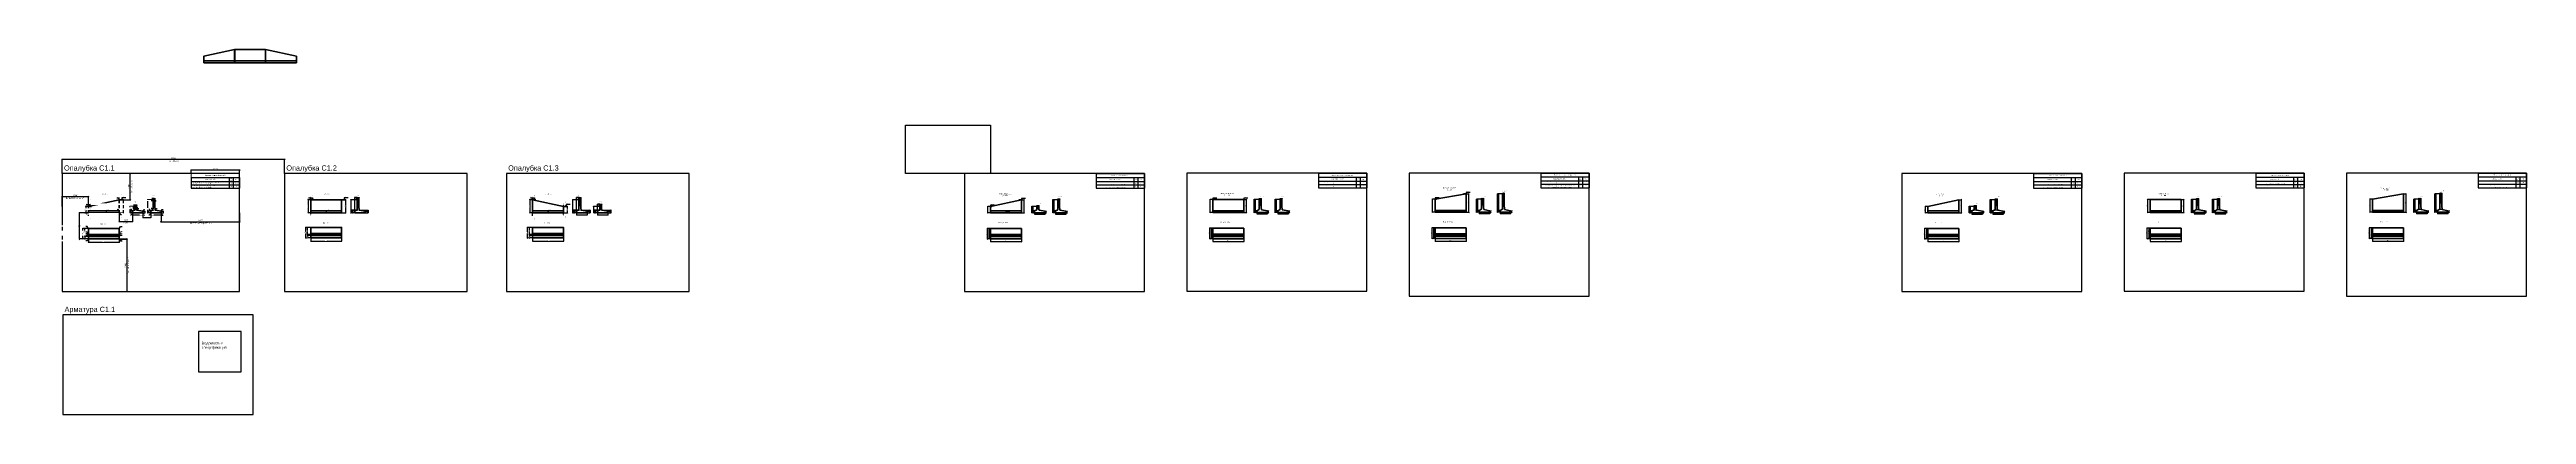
# Model space of a CAD drawing. Header units: millimetres. Extents: x -5073 to 941857, y -2035460 to 62336.
# Drawn here: x -5073 to 941857, y -76999 to 62336 of the extents above.
import ezdxf
from ezdxf import colors
from ezdxf.entities.mleader import LeaderData, LeaderLine
from ezdxf.enums import TextEntityAlignment as Align
from ezdxf.math import Vec2, Vec3

# ---------------------------------------------------------------- set-up
doc = ezdxf.new("R2010")
doc.units = ezdxf.units.MM
doc.layers.add('Contur', color=40, linetype='Continuous', lineweight=40)
doc.layers.add('Notes', color=1, linetype='Continuous', plot=False)
for name, color, linetype in [('Size', 142, 'Continuous'), ('T_Border', 9, 'Continuous'), ('T_Text_B', 10, 'Continuous'), ('Text_B', 11, 'Continuous')]:
    doc.layers.add(name, color=color, linetype=linetype)
doc.styles.add('RS', font='romans.shx', dxfattribs={"width": 0.8})
doc.styles.add('RS 0.7', font='romans.shx', dxfattribs={"width": 0.7})
doc.styles.add('RS0.7', font='romans.shx', dxfattribs={"width": 0.7})
doc.styles.get("Standard").update_dxf_attribs({"font": 'arial.ttf'})
doc.dimstyles.new('LIN100', dxfattribs={"dimscale": 100, "dimtxt": 3, "dimasz": 2, "dimexe": 1, "dimexo": 0, "dimgap": 1, "dimtad": 1, "dimdec": 1, "dimrnd": 1, "dimzin": 9, "dimdsep": 46, "dimtxsty": 'RS0.7', "dimblk1": 'OBLIQUE', "dimblk2": 'OBLIQUE', "dimsah": 1, "dimcen": 2, "dimdle": 1, "dimclrd": 256, "dimclre": 256, "dimclrt": 7, "dimazin": 2, "dimtfac": 2.5, "dimtdec": 1, "dimtmove": 0, "dimatfit": 3, "dimfxl": 1, "dimtolj": 1, "dimtzin": 12, "dimlwd": -1, "dimlwe": -1, "dimarcsym": 0})
doc.dimstyles.new('LIN100$0', dxfattribs={"dimscale": 100, "dimtxt": 3, "dimasz": 2, "dimexe": 1, "dimexo": 0, "dimgap": 1, "dimtad": 1, "dimdec": 1, "dimrnd": 1, "dimzin": 9, "dimdsep": 46, "dimtxsty": 'RS 0.7', "dimblk1": 'OBLIQUE', "dimblk2": 'OBLIQUE', "dimsah": 1, "dimcen": 2, "dimdle": 1, "dimclrd": 256, "dimclre": 256, "dimclrt": 7, "dimazin": 2, "dimtfac": 0.7, "dimtdec": 1, "dimtmove": 0, "dimatfit": 1, "dimldrblk": 'DOTSMALL', "dimfxl": 1, "dimtfill": 1, "dimtolj": 1, "dimtzin": 12, "dimlwd": -1, "dimlwe": -1, "dimarcsym": 0})
doc.dimstyles.new('LIN200', dxfattribs={"dimscale": 200, "dimtxt": 3, "dimasz": 2, "dimexe": 1, "dimexo": 0, "dimgap": 1, "dimtad": 1, "dimdec": 1, "dimrnd": 1, "dimzin": 9, "dimdsep": 46, "dimtxsty": 'RS0.7', "dimblk1": 'OBLIQUE', "dimblk2": 'OBLIQUE', "dimsah": 1, "dimcen": 2, "dimdle": 1, "dimclrd": 256, "dimclre": 256, "dimclrt": 7, "dimazin": 2, "dimtfac": 2.5, "dimtdec": 1, "dimtmove": 0, "dimatfit": 3, "dimfxl": 1, "dimtolj": 1, "dimtzin": 12, "dimlwd": -1, "dimlwe": -1, "dimarcsym": 0})
doc.dimstyles.new('LIN50', dxfattribs={"dimscale": 50, "dimtxt": 3, "dimasz": 2, "dimexe": 1, "dimexo": 0, "dimgap": 1, "dimtad": 1, "dimdec": 1, "dimrnd": 1, "dimzin": 9, "dimdsep": 46, "dimtxsty": 'RS0.7', "dimblk1": 'OBLIQUE', "dimblk2": 'OBLIQUE', "dimsah": 1, "dimcen": 2, "dimdle": 1, "dimclrd": 256, "dimclre": 256, "dimclrt": 7, "dimazin": 2, "dimtfac": 2.5, "dimtdec": 1, "dimtmove": 0, "dimatfit": 3, "dimfxl": 1, "dimtolj": 1, "dimtzin": 12, "dimlwd": -1, "dimlwe": -1, "dimarcsym": 0})

# ---------------------------------------------------------------- blocks, each defined once
blk = doc.blocks.new('*U54')
at = {"lineweight": 25}
for p, q in [((0, 0), (-10, 0)), ((0, 7.1), (0, 0)), ((15, 7.1), (0, 7.1)), ((0, 0), (5, 0))]:
    blk.add_line(p, q, dxfattribs=at)
blk.add_lwpolyline([(-2.9, 2.8), (0, 0), (2.8, 2.9)], dxfattribs=at)
at = {"color": 7, "style": 'RS 0.7', "width": 0.7}
blk.add_attdef('+ОТМЕТКА', (2, 8.7), '', height=3, dxfattribs=at)
at = {"color": 7, "style": 'RS 0.7', "width": 0.7, "flags": 8}
blk.add_attdef('ПРИМЕЧАНИЕ', text='', height=3, dxfattribs=at).set_placement((2, 6.5), align=Align.TOP_LEFT)
blk = doc.blocks.new('*U53')
at = {"lineweight": 25}
for p, q in [((-15, 7.1), (0, 7.1)), ((0, 0), (-5, 0)), ((0, 7.1), (0, 0)), ((0, 0), (5, 0))]:
    blk.add_line(p, q, dxfattribs=at)
blk.add_lwpolyline([(2.9, 2.8), (0, 0), (-2.8, 2.9)], dxfattribs=at)
at = {"color": 7, "style": 'RS 0.7', "width": 0.7}
blk.add_attdef('+ОТМЕТКА', (-28.4, 8.7), '', height=3, dxfattribs=at)
at = {"color": 7, "style": 'RS 0.7', "width": 0.7, "flags": 8}
blk.add_attdef('ПРИМЕЧАНИЕ', text='', height=3, dxfattribs=at).set_placement((-2, 6.5), align=Align.TOP_LEFT)
blk = doc.blocks.new('*U56')
at = {"color": 10}
for points in [[(0, 10, 0, 1.3, 0), (-4, 10, 0.3, 0.3, 0), (-10, 10, 0.3, 0.3, 0)], [(0, -64.5, 0, 1.3, 0), (-4, -64.5, 0.3, 0.3, 0), (-10, -64.5, 0.3, 0.3, 0)]]:
    blk.add_lwpolyline(points, format="xyseb", dxfattribs=at)
at = {"color": 10, "const_width": 0.4}
for points in [[(0, 11.5), (0, 10)], [(0, 10), (0, 5)], [(0, -64.5), (0, -59.5)], [(0, -66), (0, -64.5)]]:
    blk.add_lwpolyline(points, dxfattribs=at)
at = {"layer": 'Notes', "color": 250, "ltscale": 0.5}
blk.add_line((0, 5), (0, -59.5), dxfattribs=at)
at = {"color": 10, "style": 'RS', "width": 0.6, "flags": 8}
for tag, p in [('СЕЧ1', (-7, 16)), ('СЕЧ2', (-7, -70.5))]:
    blk.add_attdef(tag, text='', height=5, rotation=180, dxfattribs=at).set_placement(p, align=Align.MIDDLE_CENTER)
blk = doc.blocks.new('_Oblique')
at = {"color": 0, "lineweight": -2}
blk.add_line((-0.5, -0.5), (0.5, 0.5), dxfattribs=at)
blk = doc.blocks.new('*D58')
at = {"layer": 'Defpoints', "color": 0, "transparency": 16777216}
for p in [(9801, -10000), (21601, -10000), (21601, -11189)]:
    blk.add_point(p, dxfattribs=at)
at = {"layer": 'Size', "transparency": 16777216}
for p, q in [((9701, -11189), (21701, -11189)), ((9801, -10000), (9801, -11289)), ((21601, -10000), (21601, -11289))]:
    blk.add_line(p, q, dxfattribs=at)
at = {"layer": 'Size', "transparency": 16777216, "xscale": 200, "yscale": 200, "zscale": 200, "rotation": 180}
blk.add_blockref('_Oblique', (9801, -11189), dxfattribs=at)
at = {"layer": 'Size', "transparency": 16777216, "xscale": 200, "yscale": 200, "zscale": 200}
blk.add_blockref('_Oblique', (21601, -11189), dxfattribs=at)
at = {"layer": 'Size', "color": 7, "transparency": 16777216, "insert": (15701, -10939), "char_height": 300, "attachment_point": 5, "style": 'RS 0.7', "bg_fill": 3, "box_fill_scale": 1.1, "bg_fill_color": 256, "bg_fill_true_color": 13158600, "bg_fill_transparency": 0}
blk.add_mtext('\\A1;11800', dxfattribs=at)
blk = doc.blocks.new('_DotSmall')
at = {"color": 0, "const_width": 0.5}
blk.add_lwpolyline([(-0.0625, 0, 1), (0.0625, 0, 1)], format="xyb", close=True, dxfattribs=at)
blk = doc.blocks.new('*D59')
at = {"layer": 'Defpoints', "color": 0, "transparency": 16777216}
for p in [(25958, 700), (26601, 700), (26601, 0)]:
    blk.add_point(p, dxfattribs=at)
at = {"layer": 'Size', "transparency": 16777216}
for p, q in [((26601, 700), (25908, 700)), ((26601, 0), (25908, 0)), ((25958, -50), (25958, 750))]:
    blk.add_line(p, q, dxfattribs=at)
at = {"layer": 'Size', "transparency": 16777216, "xscale": 100, "yscale": 100, "zscale": 100}
for p, rotation in [((25958, 700), 90), ((25958, 0), 270)]:
    blk.add_blockref('_Oblique', p, dxfattribs=dict(at, rotation=rotation))
at = {"layer": 'Size', "color": 7, "transparency": 16777216, "insert": (25833, 300), "char_height": 150, "attachment_point": 5, "rotation": 90, "style": 'RS0.7'}
blk.add_mtext('\\A1;700', dxfattribs=at)
blk = doc.blocks.new('*D60')
at = {"layer": 'Defpoints', "color": 0, "transparency": 16777216}
for p in [(30601, 600), (30601, 0), (31389, 0)]:
    blk.add_point(p, dxfattribs=at)
at = {"layer": 'Size', "transparency": 16777216}
for p, q in [((30601, 600), (31439, 600)), ((30601, 0), (31439, 0)), ((31389, 650), (31389, -50))]:
    blk.add_line(p, q, dxfattribs=at)
at = {"layer": 'Size', "transparency": 16777216, "xscale": 100, "yscale": 100, "zscale": 100}
for p, rotation in [((31389, 600), 90), ((31389, 0), 270)]:
    blk.add_blockref('_Oblique', p, dxfattribs=dict(at, rotation=rotation))
at = {"layer": 'Size', "color": 7, "transparency": 16777216, "insert": (31264, 300), "char_height": 150, "attachment_point": 5, "rotation": 90, "style": 'RS0.7'}
blk.add_mtext('\\A1;600', dxfattribs=at)
blk = doc.blocks.new('*D61')
at = {"layer": 'Defpoints', "color": 0, "transparency": 16777216}
for p in [(26601, 0), (30601, 0), (30601, -799)]:
    blk.add_point(p, dxfattribs=at)
at = {"layer": 'Size', "transparency": 16777216}
for p, q in [((26601, 0), (26601, -849)), ((30601, 0), (30601, -849)), ((26551, -799), (30651, -799))]:
    blk.add_line(p, q, dxfattribs=at)
at = {"layer": 'Size', "transparency": 16777216, "xscale": 100, "yscale": 100, "zscale": 100, "rotation": 180}
blk.add_blockref('_Oblique', (26601, -799), dxfattribs=at)
at = {"layer": 'Size', "transparency": 16777216, "xscale": 100, "yscale": 100, "zscale": 100}
blk.add_blockref('_Oblique', (30601, -799), dxfattribs=at)
at = {"layer": 'Size', "color": 7, "transparency": 16777216, "insert": (28601, -674), "char_height": 150, "attachment_point": 5, "style": 'RS0.7'}
blk.add_mtext('\\A1;4000', dxfattribs=at)
blk = doc.blocks.new('*D62')
at = {"layer": 'Defpoints', "color": 0, "transparency": 16777216}
for p in [(27501, 2450), (27901, 2943), (27901, 2450)]:
    blk.add_point(p, dxfattribs=at)
at = {"layer": 'Size', "transparency": 16777216}
for p, q in [((27501, 2943), (27031, 2943)), ((27901, 2943), (27451, 2943)), ((27501, 2450), (27501, 2993)), ((27901, 2450), (27901, 2993))]:
    blk.add_line(p, q, dxfattribs=at)
at = {"layer": 'Size', "transparency": 16777216, "xscale": 100, "yscale": 100, "zscale": 100, "rotation": 180}
blk.add_blockref('_Oblique', (27501, 2943), dxfattribs=at)
at = {"layer": 'Size', "transparency": 16777216, "xscale": 100, "yscale": 100, "zscale": 100}
blk.add_blockref('_Oblique', (27901, 2943), dxfattribs=at)
at = {"layer": 'Size', "color": 7, "transparency": 16777216, "insert": (27216, 3068), "char_height": 150, "attachment_point": 5, "style": 'RS0.7'}
blk.add_mtext('\\A1;400', dxfattribs=at)
blk = doc.blocks.new('*D63')
at = {"layer": 'Defpoints', "color": 0, "transparency": 16777216}
for p in [(25623, 0), (27501, 2450), (27501, 0)]:
    blk.add_point(p, dxfattribs=at)
at = {"layer": 'Size', "transparency": 16777216}
for p, q in [((27501, 2450), (25573, 2450)), ((27501, 0), (25573, 0)), ((25623, 2500), (25623, -50))]:
    blk.add_line(p, q, dxfattribs=at)
at = {"layer": 'Size', "transparency": 16777216, "xscale": 100, "yscale": 100, "zscale": 100}
for p, rotation in [((25623, 2450), 90), ((25623, 0), 270)]:
    blk.add_blockref('_Oblique', p, dxfattribs=dict(at, rotation=rotation))
at = {"layer": 'Size', "color": 7, "transparency": 16777216, "insert": (25498, 1225), "char_height": 150, "attachment_point": 5, "rotation": 90, "style": 'RS0.7'}
blk.add_mtext('\\A1;2450', dxfattribs=at)
blk = doc.blocks.new('*U57')
at = {"color": 10}
for points in [[(0, 10, 0, 1.3, 0), (-4, 10, 0.3, 0.3, 0), (-10, 10, 0.3, 0.3, 0)], [(0, -51.8, 0, 1.3, 0), (-4, -51.8, 0.3, 0.3, 0), (-10, -51.8, 0.3, 0.3, 0)]]:
    blk.add_lwpolyline(points, format="xyseb", dxfattribs=at)
at = {"color": 10, "const_width": 0.4}
for points in [[(0, 11.5), (0, 10)], [(0, 10), (0, 5)], [(0, -51.8), (0, -46.8)], [(0, -53.3), (0, -51.8)]]:
    blk.add_lwpolyline(points, dxfattribs=at)
at = {"layer": 'Notes', "color": 250, "ltscale": 0.5}
blk.add_line((0, 5), (0, -46.8), dxfattribs=at)
at = {"color": 10, "style": 'RS', "width": 0.6, "flags": 8}
for tag, p in [('СЕЧ1', (-7, 16)), ('СЕЧ2', (-7, -57.8))]:
    blk.add_attdef(tag, text='', height=5, rotation=180, dxfattribs=at).set_placement(p, align=Align.MIDDLE_CENTER)
blk = doc.blocks.new('*D64')
at = {"layer": 'Size', "transparency": 16777216}
for p, q in [((9801, 2450), (8672, 2450)), ((9801, 0), (8672, 0)), ((8772, 2550), (8772, -100))]:
    blk.add_line(p, q, dxfattribs=at)
at = {"layer": 'Size', "transparency": 16777216, "xscale": 200, "yscale": 200, "zscale": 200}
for p, rotation in [((8772, 2450), 90), ((8772, 0), 270)]:
    blk.add_blockref('_Oblique', p, dxfattribs=dict(at, rotation=rotation))
at = {"layer": 'Size', "color": 7, "transparency": 16777216, "insert": (8522, 1225), "char_height": 300, "attachment_point": 5, "rotation": 90, "style": 'RS 0.7', "bg_fill": 3, "box_fill_scale": 1.1, "bg_fill_color": 256, "bg_fill_true_color": 13158600, "bg_fill_transparency": 0}
blk.add_mtext('\\A1;2450', dxfattribs=at)
at = {"layer": 'Defpoints', "color": 0, "transparency": 16777216}
for p in [(8772, 0), (9801, 2450), (9801, 0)]:
    blk.add_point(p, dxfattribs=at)
blk = doc.blocks.new('*D74')
at = {"layer": 'Size', "transparency": 16777216}
for p, q in [((21601, 5000), (23201, 5000)), ((21601, 0), (23201, 0)), ((23101, 5100), (23101, -100))]:
    blk.add_line(p, q, dxfattribs=at)
at = {"layer": 'Size', "transparency": 16777216, "xscale": 200, "yscale": 200, "zscale": 200}
for p, rotation in [((23101, 5000), 90), ((23101, 0), 270)]:
    blk.add_blockref('_Oblique', p, dxfattribs=dict(at, rotation=rotation))
at = {"layer": 'Size', "color": 7, "transparency": 16777216, "insert": (22851, 2500), "char_height": 300, "attachment_point": 5, "rotation": 90, "style": 'RS 0.7', "bg_fill": 3, "box_fill_scale": 1.1, "bg_fill_color": 256, "bg_fill_true_color": 13158600, "bg_fill_transparency": 0}
blk.add_mtext('\\A1;5000', dxfattribs=at)
at = {"layer": 'Defpoints', "color": 0, "transparency": 16777216}
for p in [(21601, 5000), (21601, 0), (23101, 0)]:
    blk.add_point(p, dxfattribs=at)
blk = doc.blocks.new('*D65')
at = {"layer": 'Size', "transparency": 16777216}
for p, q in [((9801, -6000), (7596, -6000)), ((7696, -10100), (7696, -5900)), ((9801, -10000), (7596, -10000))]:
    blk.add_line(p, q, dxfattribs=at)
at = {"layer": 'Size', "transparency": 16777216, "xscale": 200, "yscale": 200, "zscale": 200}
for p, rotation in [((7696, -6000), 90), ((7696, -10000), 270)]:
    blk.add_blockref('_Oblique', p, dxfattribs=dict(at, rotation=rotation))
at = {"layer": 'Size', "color": 7, "transparency": 16777216, "insert": (7446, -8000), "char_height": 300, "attachment_point": 5, "rotation": 90, "style": 'RS 0.7', "bg_fill": 3, "box_fill_scale": 1.1, "bg_fill_color": 256, "bg_fill_true_color": 13158600, "bg_fill_transparency": 0}
blk.add_mtext('\\A1;4000', dxfattribs=at)
at = {"layer": 'Defpoints', "color": 0, "transparency": 16777216}
for p in [(7696, -6000), (9801, -6000), (9801, -10000)]:
    blk.add_point(p, dxfattribs=at)
blk = doc.blocks.new('*D66')
at = {"layer": 'Size', "transparency": 16777216}
for p, q in [((9801, -8700), (8311, -8700)), ((9801, -9100), (8311, -9100)), ((8411, -9200), (8411, -8600))]:
    blk.add_line(p, q, dxfattribs=at)
at = {"layer": 'Size', "transparency": 16777216, "xscale": 200, "yscale": 200, "zscale": 200}
for p, rotation in [((8411, -8700), 90), ((8411, -9100), 270)]:
    blk.add_blockref('_Oblique', p, dxfattribs=dict(at, rotation=rotation))
at = {"layer": 'Size', "color": 7, "transparency": 16777216, "insert": (8161, -8900), "char_height": 300, "attachment_point": 5, "rotation": 90, "style": 'RS 0.7', "bg_fill": 3, "box_fill_scale": 1.1, "bg_fill_color": 256, "bg_fill_true_color": 13158600, "bg_fill_transparency": 0}
blk.add_mtext('\\A1;400', dxfattribs=at)
at = {"layer": 'Defpoints', "color": 0, "transparency": 16777216}
for p in [(8411, -8700), (9801, -8700), (9801, -9100)]:
    blk.add_point(p, dxfattribs=at)
blk = doc.blocks.new('*D67')
at = {"layer": 'Size', "transparency": 16777216}
for p, q in [((9801, -9100), (8311, -9100)), ((8411, -9000), (8411, -10100)), ((9801, -10000), (8311, -10000))]:
    blk.add_line(p, q, dxfattribs=at)
at = {"layer": 'Size', "transparency": 16777216, "xscale": 200, "yscale": 200, "zscale": 200}
for p, rotation in [((8411, -9100), 90), ((8411, -10000), 270)]:
    blk.add_blockref('_Oblique', p, dxfattribs=dict(at, rotation=rotation))
at = {"layer": 'Size', "color": 7, "transparency": 16777216, "insert": (8161, -9550), "char_height": 300, "attachment_point": 5, "rotation": 90, "style": 'RS 0.7', "bg_fill": 3, "box_fill_scale": 1.1, "bg_fill_color": 256, "bg_fill_true_color": 13158600, "bg_fill_transparency": 0}
blk.add_mtext('\\A1;900', dxfattribs=at)
at = {"layer": 'Defpoints', "color": 0, "transparency": 16777216}
for p in [(9801, -9100), (8411, -10000), (9801, -10000)]:
    blk.add_point(p, dxfattribs=at)
blk = doc.blocks.new('*D68')
at = {"layer": 'Size', "transparency": 16777216}
for p, q in [((9801, -6000), (8311, -6000)), ((9801, -8700), (8311, -8700)), ((8411, -8800), (8411, -5900))]:
    blk.add_line(p, q, dxfattribs=at)
at = {"layer": 'Size', "transparency": 16777216, "xscale": 200, "yscale": 200, "zscale": 200}
for p, rotation in [((8411, -6000), 90), ((8411, -8700), 270)]:
    blk.add_blockref('_Oblique', p, dxfattribs=dict(at, rotation=rotation))
at = {"layer": 'Size', "color": 7, "transparency": 16777216, "insert": (8161, -7350), "char_height": 300, "attachment_point": 5, "rotation": 90, "style": 'RS 0.7', "bg_fill": 3, "box_fill_scale": 1.1, "bg_fill_color": 256, "bg_fill_true_color": 13158600, "bg_fill_transparency": 0}
blk.add_mtext('\\A1;2700', dxfattribs=at)
at = {"layer": 'Defpoints', "color": 0, "transparency": 16777216}
for p in [(8411, -6000), (9801, -6000), (9801, -8700)]:
    blk.add_point(p, dxfattribs=at)
blk = doc.blocks.new('_Сечение')
at = {"style": 'RS0.7', "width": 0.7}
for tag, p in [('3_COM', (0, -4)), ('4_COM', (0, -9))]:
    blk.add_attdef(tag, text='', height=3, dxfattribs=at).set_placement(p, align=Align.TOP_CENTER)
at = {"layer": 'T_Text_B', "style": 'RS0.7', "width": 0.7}
blk.add_attdef('1_NUM', text='', height=4, dxfattribs=at).set_placement((0, 0), align=Align.MIDDLE_RIGHT)
at = {"layer": 'Text_B', "style": 'RS0.7', "width": 0.7}
blk.add_attdef('2_SCA', text='', height=3, dxfattribs=at).set_placement((2, 0), align=Align.MIDDLE_LEFT)
blk = doc.blocks.new('*D69')
at = {"layer": 'Defpoints', "color": 0, "transparency": 16777216}
for p in [(34502, 5000), (34902, 5493), (34902, 5000)]:
    blk.add_point(p, dxfattribs=at)
at = {"layer": 'Size', "transparency": 16777216}
for p, q in [((34502, 5493), (34032, 5493)), ((34902, 5493), (34452, 5493)), ((34502, 5000), (34502, 5543)), ((34902, 5000), (34902, 5543))]:
    blk.add_line(p, q, dxfattribs=at)
at = {"layer": 'Size', "transparency": 16777216, "xscale": 100, "yscale": 100, "zscale": 100, "rotation": 180}
blk.add_blockref('_Oblique', (34502, 5493), dxfattribs=at)
at = {"layer": 'Size', "transparency": 16777216, "xscale": 100, "yscale": 100, "zscale": 100}
blk.add_blockref('_Oblique', (34902, 5493), dxfattribs=at)
at = {"layer": 'Size', "color": 7, "transparency": 16777216, "insert": (34217, 5618), "char_height": 150, "attachment_point": 5, "style": 'RS0.7'}
blk.add_mtext('\\A1;400', dxfattribs=at)
blk = doc.blocks.new('*D70')
at = {"layer": 'Defpoints', "color": 0, "transparency": 16777216}
for p in [(32419, 0), (33602, 0), (34502, 5000)]:
    blk.add_point(p, dxfattribs=at)
at = {"layer": 'Size', "transparency": 16777216}
for p, q in [((34502, 5000), (32369, 5000)), ((33602, 0), (32369, 0)), ((32419, 5050), (32419, -50))]:
    blk.add_line(p, q, dxfattribs=at)
at = {"layer": 'Size', "transparency": 16777216, "xscale": 100, "yscale": 100, "zscale": 100}
for p, rotation in [((32419, 5000), 90), ((32419, 0), 270)]:
    blk.add_blockref('_Oblique', p, dxfattribs=dict(at, rotation=rotation))
at = {"layer": 'Size', "color": 7, "transparency": 16777216, "insert": (32294, 2500), "char_height": 150, "attachment_point": 5, "rotation": 90, "style": 'RS0.7'}
blk.add_mtext('\\A1;5000', dxfattribs=at)
blk = doc.blocks.new('*D71')
at = {"layer": 'Defpoints', "color": 0, "transparency": 16777216}
for p in [(32891, 700), (33602, 700), (33602, 0)]:
    blk.add_point(p, dxfattribs=at)
at = {"layer": 'Size', "transparency": 16777216}
for p, q in [((33602, 700), (32841, 700)), ((33602, 0), (32841, 0)), ((32891, -50), (32891, 750))]:
    blk.add_line(p, q, dxfattribs=at)
at = {"layer": 'Size', "transparency": 16777216, "xscale": 100, "yscale": 100, "zscale": 100}
for p, rotation in [((32891, 700), 90), ((32891, 0), 270)]:
    blk.add_blockref('_Oblique', p, dxfattribs=dict(at, rotation=rotation))
at = {"layer": 'Size', "color": 7, "transparency": 16777216, "insert": (32766, 300), "char_height": 150, "attachment_point": 5, "rotation": 90, "style": 'RS0.7'}
blk.add_mtext('\\A1;700', dxfattribs=at)
blk = doc.blocks.new('*D72')
at = {"layer": 'Defpoints', "color": 0, "transparency": 16777216}
for p in [(37602, 600), (37602, 0), (38389, 0)]:
    blk.add_point(p, dxfattribs=at)
at = {"layer": 'Size', "transparency": 16777216}
for p, q in [((37602, 600), (38439, 600)), ((37602, 0), (38439, 0)), ((38389, 650), (38389, -50))]:
    blk.add_line(p, q, dxfattribs=at)
at = {"layer": 'Size', "transparency": 16777216, "xscale": 100, "yscale": 100, "zscale": 100}
for p, rotation in [((38389, 600), 90), ((38389, 0), 270)]:
    blk.add_blockref('_Oblique', p, dxfattribs=dict(at, rotation=rotation))
at = {"layer": 'Size', "color": 7, "transparency": 16777216, "insert": (38264, 300), "char_height": 150, "attachment_point": 5, "rotation": 90, "style": 'RS0.7'}
blk.add_mtext('\\A1;600', dxfattribs=at)
blk = doc.blocks.new('*D73')
at = {"layer": 'Defpoints', "color": 0, "transparency": 16777216}
for p in [(33602, 0), (37602, 0), (37602, -799)]:
    blk.add_point(p, dxfattribs=at)
at = {"layer": 'Size', "transparency": 16777216}
for p, q in [((33602, 0), (33602, -849)), ((37602, 0), (37602, -849)), ((33552, -799), (37652, -799))]:
    blk.add_line(p, q, dxfattribs=at)
at = {"layer": 'Size', "transparency": 16777216, "xscale": 100, "yscale": 100, "zscale": 100, "rotation": 180}
blk.add_blockref('_Oblique', (33602, -799), dxfattribs=at)
at = {"layer": 'Size', "transparency": 16777216, "xscale": 100, "yscale": 100, "zscale": 100}
blk.add_blockref('_Oblique', (37602, -799), dxfattribs=at)
at = {"layer": 'Size', "color": 7, "transparency": 16777216, "insert": (35602, -674), "char_height": 150, "attachment_point": 5, "style": 'RS0.7'}
blk.add_mtext('\\A1;4000', dxfattribs=at)
blk = doc.blocks.new('*D75')
at = {"layer": 'Defpoints', "color": 0, "transparency": 16777216}
for p in [(6346, 0), (9801, 0), (9801, -10000)]:
    blk.add_point(p, dxfattribs=at)
at = {"layer": 'Size', "color": 1, "transparency": 16777216}
for p, q in [((9801, 0), (6246, 0)), ((6346, -10100), (6346, 100)), ((9801, -10000), (6246, -10000))]:
    blk.add_line(p, q, dxfattribs=at)
at = {"layer": 'Size', "color": 1, "transparency": 16777216, "xscale": 200, "yscale": 200, "zscale": 200}
for p, rotation in [((6346, 0), 90), ((6346, -10000), 270)]:
    blk.add_blockref('_Oblique', p, dxfattribs=dict(at, rotation=rotation))
at = {"layer": 'Size', "color": 7, "transparency": 16777216, "insert": (6096, -5000), "char_height": 300, "attachment_point": 5, "rotation": 90, "style": 'RS0.7'}
blk.add_mtext('\\A1;10000', dxfattribs=at)
blk = doc.blocks.new('*D76')
at = {"layer": 'Defpoints', "color": 0, "transparency": 16777216}
for p in [(21601, 0), (26601, 0), (26601, -3291)]:
    blk.add_point(p, dxfattribs=at)
at = {"layer": 'Notes', "color": 1, "transparency": 16777216}
for p, q in [((21601, 0), (21601, -3491)), ((26601, 0), (26601, -3491)), ((21401, -3291), (26801, -3291))]:
    blk.add_line(p, q, dxfattribs=at)
at = {"layer": 'Notes', "color": 1, "transparency": 16777216, "xscale": 400, "yscale": 400, "zscale": 400, "rotation": 180}
blk.add_blockref('_Oblique', (21601, -3291), dxfattribs=at)
at = {"layer": 'Notes', "color": 1, "transparency": 16777216, "xscale": 400, "yscale": 400, "zscale": 400}
blk.add_blockref('_Oblique', (26601, -3291), dxfattribs=at)
at = {"layer": 'Notes', "color": 7, "transparency": 16777216, "insert": (24101, -2791), "char_height": 600, "attachment_point": 5, "style": 'RS0.7'}
blk.add_mtext('\\A1;5000', dxfattribs=at)
blk = doc.blocks.new('*D77')
at = {"layer": 'Defpoints', "color": 0, "transparency": 16777216}
for p in [(30601, 0), (33602, 0), (33602, -1812)]:
    blk.add_point(p, dxfattribs=at)
at = {"layer": 'Size', "color": 1, "transparency": 16777216}
for p, q in [((30601, 0), (30601, -1862)), ((33602, 0), (33602, -1862)), ((30551, -1812), (33652, -1812))]:
    blk.add_line(p, q, dxfattribs=at)
at = {"layer": 'Size', "color": 1, "transparency": 16777216, "xscale": 100, "yscale": 100, "zscale": 100, "rotation": 180}
blk.add_blockref('_Oblique', (30601, -1812), dxfattribs=at)
at = {"layer": 'Size', "color": 1, "transparency": 16777216, "xscale": 100, "yscale": 100, "zscale": 100}
blk.add_blockref('_Oblique', (33602, -1812), dxfattribs=at)
at = {"layer": 'Size', "color": 7, "transparency": 16777216, "insert": (32101, -1687), "char_height": 150, "attachment_point": 5, "style": 'RS0.7'}
blk.add_mtext('\\A1;3000', dxfattribs=at)
blk = doc.blocks.new('*D78')
at = {"layer": 'Defpoints', "color": 0, "transparency": 16777216}
for p in [(-199, 6106), (-199, 2450), (9801, 2450)]:
    blk.add_point(p, dxfattribs=at)
at = {"layer": 'Notes', "color": 1, "transparency": 16777216}
for p, q in [((10001, 6106), (-399, 6106)), ((-199, 2450), (-199, 6306)), ((9801, 2450), (9801, 6306))]:
    blk.add_line(p, q, dxfattribs=at)
at = {"layer": 'Notes', "color": 1, "transparency": 16777216, "xscale": 400, "yscale": 400, "zscale": 400, "rotation": 180}
blk.add_blockref('_Oblique', (-199, 6106), dxfattribs=at)
at = {"layer": 'Notes', "color": 1, "transparency": 16777216, "xscale": 400, "yscale": 400, "zscale": 400}
blk.add_blockref('_Oblique', (9801, 6106), dxfattribs=at)
at = {"layer": 'Notes', "color": 7, "transparency": 16777216, "insert": (4801, 6606), "char_height": 600, "attachment_point": 5, "style": 'RS0.7'}
blk.add_mtext('\\A1;10000', dxfattribs=at)
blk = doc.blocks.new('*D79')
at = {"layer": 'Defpoints', "color": 0, "transparency": 16777216}
for p in [(25770, 15000), (25770, 15000), (21601, 5000)]:
    blk.add_point(p, dxfattribs=at)
at = {"layer": 'Notes', "color": 1, "transparency": 16777216}
for p, q in [((25770, 4800), (25770, 15200)), ((25770, 15000), (25970, 15000)), ((21601, 5000), (25970, 5000))]:
    blk.add_line(p, q, dxfattribs=at)
at = {"layer": 'Notes', "color": 1, "transparency": 16777216, "xscale": 400, "yscale": 400, "zscale": 400}
for p, rotation in [((25770, 15000), 90), ((25770, 5000), 270)]:
    blk.add_blockref('_Oblique', p, dxfattribs=dict(at, rotation=rotation))
at = {"layer": 'Notes', "color": 7, "transparency": 16777216, "insert": (25270, 10000), "char_height": 600, "attachment_point": 5, "rotation": 90, "style": 'RS0.7'}
blk.add_mtext('\\A1;10000', dxfattribs=at)
blk = doc.blocks.new('*D80')
at = {"layer": 'Defpoints', "color": 0, "transparency": 16777216}
for p in [(37602, 0), (67602, 0), (67602, -3391)]:
    blk.add_point(p, dxfattribs=at)
at = {"layer": 'Notes', "color": 1, "transparency": 16777216}
for p, q in [((37602, 0), (37602, -3591)), ((67602, 0), (67602, -3591)), ((37402, -3391), (67802, -3391))]:
    blk.add_line(p, q, dxfattribs=at)
at = {"layer": 'Notes', "color": 1, "transparency": 16777216, "xscale": 400, "yscale": 400, "zscale": 400, "rotation": 180}
blk.add_blockref('_Oblique', (37602, -3391), dxfattribs=at)
at = {"layer": 'Notes', "color": 1, "transparency": 16777216, "xscale": 400, "yscale": 400, "zscale": 400}
blk.add_blockref('_Oblique', (67602, -3391), dxfattribs=at)
at = {"layer": 'Notes', "color": 7, "transparency": 16777216, "insert": (52602, -2891), "char_height": 600, "attachment_point": 5, "style": 'RS0.7'}
blk.add_mtext('\\A1;30000', dxfattribs=at)
blk = doc.blocks.new('*D81')
at = {"layer": 'Defpoints', "color": 0, "transparency": 16777216}
for p in [(21601, -10000), (21601, -29999), (24488, -29999)]:
    blk.add_point(p, dxfattribs=at)
at = {"layer": 'Notes', "color": 1, "transparency": 16777216}
for p, q in [((21601, -10000), (24688, -10000)), ((24488, -9800), (24488, -30199)), ((21601, -29999), (24688, -29999))]:
    blk.add_line(p, q, dxfattribs=at)
at = {"layer": 'Notes', "color": 1, "transparency": 16777216, "xscale": 400, "yscale": 400, "zscale": 400}
for p, rotation in [((24488, -10000), 90), ((24488, -29999), 270)]:
    blk.add_blockref('_Oblique', p, dxfattribs=dict(at, rotation=rotation))
at = {"layer": 'Notes', "color": 7, "transparency": 16777216, "insert": (23988, -20000), "char_height": 600, "attachment_point": 5, "rotation": 90, "style": 'RS0.7'}
blk.add_mtext('\\A1;20000', dxfattribs=at)
blk = doc.blocks.new('*D82')
at = {"layer": 'Defpoints', "color": 0, "transparency": 16777216}
for p in [(-199, 20328), (-199, 15000), (84801, 15000)]:
    blk.add_point(p, dxfattribs=at)
at = {"layer": 'Size', "color": 1, "transparency": 16777216}
for p, q in [((85001, 20328), (-399, 20328)), ((-199, 15000), (-199, 20528)), ((84801, 15000), (84801, 20528))]:
    blk.add_line(p, q, dxfattribs=at)
at = {"layer": 'Size', "color": 1, "transparency": 16777216, "xscale": 400, "yscale": 400, "zscale": 400, "rotation": 180}
blk.add_blockref('_Oblique', (-199, 20328), dxfattribs=at)
at = {"layer": 'Size', "color": 1, "transparency": 16777216, "xscale": 400, "yscale": 400, "zscale": 400}
blk.add_blockref('_Oblique', (84801, 20328), dxfattribs=at)
at = {"layer": 'Size', "color": 7, "transparency": 16777216, "insert": (42301, 20828), "char_height": 600, "attachment_point": 5, "style": 'RS0.7'}
blk.add_mtext('\\A1;85000', dxfattribs=at)
blk = doc.blocks.new('_Dot')
at = {"color": 0, "linetype": 'ByBlock', "lineweight": -2}
blk.add_line((-0.5, 0), (-1, 0), dxfattribs=at)
at = {"color": 0, "linetype": 'ByBlock', "const_width": 0.5}
blk.add_lwpolyline([(-0.25, 0, 1), (0.25, 0, 1)], format="xyb", close=True, dxfattribs=at)
blk = doc.blocks.new('*D84')
at = {"layer": 'Defpoints', "color": 0, "transparency": 16777216}
for p in [(94801, -9600), (106601, -9600), (106601, -10789)]:
    blk.add_point(p, dxfattribs=at)
at = {"layer": 'Size', "transparency": 16777216}
for p, q in [((94701, -10789), (106701, -10789)), ((94801, -9600), (94801, -10889)), ((106601, -9600), (106601, -10889))]:
    blk.add_line(p, q, dxfattribs=at)
at = {"layer": 'Size', "transparency": 16777216, "xscale": 200, "yscale": 200, "zscale": 200, "rotation": 180}
blk.add_blockref('_Oblique', (94801, -10789), dxfattribs=at)
at = {"layer": 'Size', "transparency": 16777216, "xscale": 200, "yscale": 200, "zscale": 200}
blk.add_blockref('_Oblique', (106601, -10789), dxfattribs=at)
at = {"layer": 'Size', "color": 7, "transparency": 16777216, "insert": (100701, -10539), "char_height": 300, "attachment_point": 5, "style": 'RS 0.7', "bg_fill": 3, "box_fill_scale": 1.1, "bg_fill_color": 256, "bg_fill_true_color": 13158600, "bg_fill_transparency": 0}
blk.add_mtext('\\A1;11800', dxfattribs=at)
blk = doc.blocks.new('*D85')
at = {"layer": 'Size', "transparency": 16777216}
for p, q in [((94801, 5000), (93672, 5000)), ((94801, 0), (93672, 0)), ((93772, 5100), (93772, -100))]:
    blk.add_line(p, q, dxfattribs=at)
at = {"layer": 'Size', "transparency": 16777216, "xscale": 200, "yscale": 200, "zscale": 200}
for p, rotation in [((93772, 5000), 90), ((93772, 0), 270)]:
    blk.add_blockref('_Oblique', p, dxfattribs=dict(at, rotation=rotation))
at = {"layer": 'Size', "color": 7, "transparency": 16777216, "insert": (93522, 2500), "char_height": 300, "attachment_point": 5, "rotation": 90, "style": 'RS 0.7', "bg_fill": 3, "box_fill_scale": 1.1, "bg_fill_color": 256, "bg_fill_true_color": 13158600, "bg_fill_transparency": 0}
blk.add_mtext('\\A1;5000', dxfattribs=at)
at = {"layer": 'Defpoints', "color": 0, "transparency": 16777216}
for p in [(93772, 0), (94801, 5000), (94801, 0)]:
    blk.add_point(p, dxfattribs=at)
blk = doc.blocks.new('*D98')
at = {"layer": 'Size', "transparency": 16777216}
for p, q in [((106601, 5000), (108201, 5000)), ((106601, 0), (108201, 0)), ((108101, 5100), (108101, -100))]:
    blk.add_line(p, q, dxfattribs=at)
at = {"layer": 'Size', "transparency": 16777216, "xscale": 200, "yscale": 200, "zscale": 200}
for p, rotation in [((108101, 5000), 90), ((108101, 0), 270)]:
    blk.add_blockref('_Oblique', p, dxfattribs=dict(at, rotation=rotation))
at = {"layer": 'Size', "color": 7, "transparency": 16777216, "insert": (107851, 2500), "char_height": 300, "attachment_point": 5, "rotation": 90, "style": 'RS 0.7', "bg_fill": 3, "box_fill_scale": 1.1, "bg_fill_color": 256, "bg_fill_true_color": 13158600, "bg_fill_transparency": 0}
blk.add_mtext('\\A1;5000', dxfattribs=at)
at = {"layer": 'Defpoints', "color": 0, "transparency": 16777216}
for p in [(106601, 5000), (106601, 0), (108101, 0)]:
    blk.add_point(p, dxfattribs=at)
blk = doc.blocks.new('*D86')
at = {"layer": 'Size', "transparency": 16777216}
for p, q in [((94801, -5600), (92784, -5600)), ((92884, -9700), (92884, -5500)), ((94801, -9600), (92784, -9600))]:
    blk.add_line(p, q, dxfattribs=at)
at = {"layer": 'Size', "transparency": 16777216, "xscale": 200, "yscale": 200, "zscale": 200}
for p, rotation in [((92884, -5600), 90), ((92884, -9600), 270)]:
    blk.add_blockref('_Oblique', p, dxfattribs=dict(at, rotation=rotation))
at = {"layer": 'Size', "color": 7, "transparency": 16777216, "insert": (92634, -7600), "char_height": 300, "attachment_point": 5, "rotation": 90, "style": 'RS 0.7', "bg_fill": 3, "box_fill_scale": 1.1, "bg_fill_color": 256, "bg_fill_true_color": 13158600, "bg_fill_transparency": 0}
blk.add_mtext('\\A1;4000', dxfattribs=at)
at = {"layer": 'Defpoints', "color": 0, "transparency": 16777216}
for p in [(92884, -5600), (94801, -5600), (94801, -9600)]:
    blk.add_point(p, dxfattribs=at)
blk = doc.blocks.new('*D87')
at = {"layer": 'Size', "transparency": 16777216}
for p, q in [((94801, -8300), (93508, -8300)), ((94801, -8700), (93508, -8700)), ((93608, -8800), (93608, -8200))]:
    blk.add_line(p, q, dxfattribs=at)
at = {"layer": 'Size', "transparency": 16777216, "xscale": 200, "yscale": 200, "zscale": 200}
for p, rotation in [((93608, -8300), 90), ((93608, -8700), 270)]:
    blk.add_blockref('_Oblique', p, dxfattribs=dict(at, rotation=rotation))
at = {"layer": 'Size', "color": 7, "transparency": 16777216, "insert": (93358, -8500), "char_height": 300, "attachment_point": 5, "rotation": 90, "style": 'RS 0.7', "bg_fill": 3, "box_fill_scale": 1.1, "bg_fill_color": 256, "bg_fill_true_color": 13158600, "bg_fill_transparency": 0}
blk.add_mtext('\\A1;400', dxfattribs=at)
at = {"layer": 'Defpoints', "color": 0, "transparency": 16777216}
for p in [(93608, -8300), (94801, -8300), (94801, -8700)]:
    blk.add_point(p, dxfattribs=at)
blk = doc.blocks.new('*D88')
at = {"layer": 'Size', "transparency": 16777216}
for p, q in [((94801, -8700), (93508, -8700)), ((93608, -8600), (93608, -9700)), ((94801, -9600), (93508, -9600))]:
    blk.add_line(p, q, dxfattribs=at)
at = {"layer": 'Size', "transparency": 16777216, "xscale": 200, "yscale": 200, "zscale": 200}
for p, rotation in [((93608, -8700), 90), ((93608, -9600), 270)]:
    blk.add_blockref('_Oblique', p, dxfattribs=dict(at, rotation=rotation))
at = {"layer": 'Size', "color": 7, "transparency": 16777216, "insert": (93358, -9150), "char_height": 300, "attachment_point": 5, "rotation": 90, "style": 'RS 0.7', "bg_fill": 3, "box_fill_scale": 1.1, "bg_fill_color": 256, "bg_fill_true_color": 13158600, "bg_fill_transparency": 0}
blk.add_mtext('\\A1;900', dxfattribs=at)
at = {"layer": 'Defpoints', "color": 0, "transparency": 16777216}
for p in [(94801, -8700), (93608, -9600), (94801, -9600)]:
    blk.add_point(p, dxfattribs=at)
blk = doc.blocks.new('*D89')
at = {"layer": 'Size', "transparency": 16777216}
for p, q in [((94801, -5600), (93508, -5600)), ((94801, -8300), (93508, -8300)), ((93608, -8400), (93608, -5500))]:
    blk.add_line(p, q, dxfattribs=at)
at = {"layer": 'Size', "transparency": 16777216, "xscale": 200, "yscale": 200, "zscale": 200}
for p, rotation in [((93608, -5600), 90), ((93608, -8300), 270)]:
    blk.add_blockref('_Oblique', p, dxfattribs=dict(at, rotation=rotation))
at = {"layer": 'Size', "color": 7, "transparency": 16777216, "insert": (93358, -6950), "char_height": 300, "attachment_point": 5, "rotation": 90, "style": 'RS 0.7', "bg_fill": 3, "box_fill_scale": 1.1, "bg_fill_color": 256, "bg_fill_true_color": 13158600, "bg_fill_transparency": 0}
blk.add_mtext('\\A1;2700', dxfattribs=at)
at = {"layer": 'Defpoints', "color": 0, "transparency": 16777216}
for p in [(93608, -5600), (94801, -5600), (94801, -8300)]:
    blk.add_point(p, dxfattribs=at)
blk = doc.blocks.new('*D90')
at = {"layer": 'Defpoints', "color": 0, "transparency": 16777216}
for p in [(112501, 5000), (112901, 5493), (112901, 5000)]:
    blk.add_point(p, dxfattribs=at)
at = {"layer": 'Size', "transparency": 16777216}
for p, q in [((112501, 5493), (112031, 5493)), ((112901, 5493), (112451, 5493)), ((112501, 5000), (112501, 5543)), ((112901, 5000), (112901, 5543))]:
    blk.add_line(p, q, dxfattribs=at)
at = {"layer": 'Size', "transparency": 16777216, "xscale": 100, "yscale": 100, "zscale": 100, "rotation": 180}
blk.add_blockref('_Oblique', (112501, 5493), dxfattribs=at)
at = {"layer": 'Size', "transparency": 16777216, "xscale": 100, "yscale": 100, "zscale": 100}
blk.add_blockref('_Oblique', (112901, 5493), dxfattribs=at)
at = {"layer": 'Size', "color": 7, "transparency": 16777216, "insert": (112216, 5618), "char_height": 150, "attachment_point": 5, "style": 'RS0.7'}
blk.add_mtext('\\A1;400', dxfattribs=at)
blk = doc.blocks.new('*D91')
at = {"layer": 'Defpoints', "color": 0, "transparency": 16777216}
for p in [(112501, 5000), (113321, 5821), (113321, 1000)]:
    blk.add_point(p, dxfattribs=at)
at = {"layer": 'Size', "transparency": 16777216}
for p, q in [((112451, 5821), (113371, 5821)), ((112501, 5000), (112501, 5871)), ((113321, 1000), (113321, 5871))]:
    blk.add_line(p, q, dxfattribs=at)
at = {"layer": 'Size', "transparency": 16777216, "xscale": 100, "yscale": 100, "zscale": 100, "rotation": 180}
blk.add_blockref('_Oblique', (112501, 5821), dxfattribs=at)
at = {"layer": 'Size', "transparency": 16777216, "xscale": 100, "yscale": 100, "zscale": 100}
blk.add_blockref('_Oblique', (113321, 5821), dxfattribs=at)
at = {"layer": 'Size', "color": 7, "transparency": 16777216, "insert": (112911, 5946), "char_height": 150, "attachment_point": 5, "style": 'RS0.7'}
blk.add_mtext('\\A1;820', dxfattribs=at)
blk = doc.blocks.new('*D92')
at = {"layer": 'Defpoints', "color": 0, "transparency": 16777216}
for p in [(111601, 5821), (111601, 700), (112501, 5000)]:
    blk.add_point(p, dxfattribs=at)
at = {"layer": 'Size', "transparency": 16777216}
for p, q in [((112551, 5821), (111551, 5821)), ((111601, 700), (111601, 5871)), ((112501, 5000), (112501, 5871))]:
    blk.add_line(p, q, dxfattribs=at)
at = {"layer": 'Size', "transparency": 16777216, "xscale": 100, "yscale": 100, "zscale": 100, "rotation": 180}
blk.add_blockref('_Oblique', (111601, 5821), dxfattribs=at)
at = {"layer": 'Size', "transparency": 16777216, "xscale": 100, "yscale": 100, "zscale": 100}
blk.add_blockref('_Oblique', (112501, 5821), dxfattribs=at)
at = {"layer": 'Size', "color": 7, "transparency": 16777216, "insert": (112051, 5946), "char_height": 150, "attachment_point": 5, "style": 'RS0.7'}
blk.add_mtext('\\A1;900', dxfattribs=at)
blk = doc.blocks.new('*D93')
at = {"layer": 'Defpoints', "color": 0, "transparency": 16777216}
for p in [(110093, 0), (111601, 0), (112501, 5000)]:
    blk.add_point(p, dxfattribs=at)
at = {"layer": 'Size', "transparency": 16777216}
for p, q in [((112501, 5000), (110043, 5000)), ((111601, 0), (110043, 0)), ((110093, 5050), (110093, -50))]:
    blk.add_line(p, q, dxfattribs=at)
at = {"layer": 'Size', "transparency": 16777216, "xscale": 100, "yscale": 100, "zscale": 100}
for p, rotation in [((110093, 5000), 90), ((110093, 0), 270)]:
    blk.add_blockref('_Oblique', p, dxfattribs=dict(at, rotation=rotation))
at = {"layer": 'Size', "color": 7, "transparency": 16777216, "insert": (109968, 2500), "char_height": 150, "attachment_point": 5, "rotation": 90, "style": 'RS0.7'}
blk.add_mtext('\\A1;5000', dxfattribs=at)
blk = doc.blocks.new('*D94')
at = {"layer": 'Defpoints', "color": 0, "transparency": 16777216}
for p in [(110891, 700), (111601, 700), (111601, 0)]:
    blk.add_point(p, dxfattribs=at)
at = {"layer": 'Size', "transparency": 16777216}
for p, q in [((111601, 700), (110841, 700)), ((111601, 0), (110841, 0)), ((110891, -50), (110891, 750))]:
    blk.add_line(p, q, dxfattribs=at)
at = {"layer": 'Size', "transparency": 16777216, "xscale": 100, "yscale": 100, "zscale": 100}
for p, rotation in [((110891, 700), 90), ((110891, 0), 270)]:
    blk.add_blockref('_Oblique', p, dxfattribs=dict(at, rotation=rotation))
at = {"layer": 'Size', "color": 7, "transparency": 16777216, "insert": (110766, 300), "char_height": 150, "attachment_point": 5, "rotation": 90, "style": 'RS0.7'}
blk.add_mtext('\\A1;700', dxfattribs=at)
blk = doc.blocks.new('*D95')
at = {"layer": 'Defpoints', "color": 0, "transparency": 16777216}
for p in [(110510, 0), (111601, 0), (112501, 1000)]:
    blk.add_point(p, dxfattribs=at)
at = {"layer": 'Size', "transparency": 16777216}
for p, q in [((112501, 1000), (110460, 1000)), ((111601, 0), (110460, 0)), ((110510, 1050), (110510, -50))]:
    blk.add_line(p, q, dxfattribs=at)
at = {"layer": 'Size', "transparency": 16777216, "xscale": 100, "yscale": 100, "zscale": 100}
for p, rotation in [((110510, 1000), 90), ((110510, 0), 270)]:
    blk.add_blockref('_Oblique', p, dxfattribs=dict(at, rotation=rotation))
at = {"layer": 'Size', "color": 7, "transparency": 16777216, "insert": (110385, 500), "char_height": 150, "attachment_point": 5, "rotation": 90, "style": 'RS0.7'}
blk.add_mtext('\\A1;1000', dxfattribs=at)
blk = doc.blocks.new('*D96')
at = {"layer": 'Defpoints', "color": 0, "transparency": 16777216}
for p in [(113321, 1000), (115601, 0), (116751, 0)]:
    blk.add_point(p, dxfattribs=at)
at = {"layer": 'Size', "transparency": 16777216}
for p, q in [((113321, 1000), (116801, 1000)), ((115601, 0), (116801, 0)), ((116751, 1050), (116751, -50))]:
    blk.add_line(p, q, dxfattribs=at)
at = {"layer": 'Size', "transparency": 16777216, "xscale": 100, "yscale": 100, "zscale": 100}
for p, rotation in [((116751, 1000), 90), ((116751, 0), 270)]:
    blk.add_blockref('_Oblique', p, dxfattribs=dict(at, rotation=rotation))
at = {"layer": 'Size', "color": 7, "transparency": 16777216, "insert": (116626, 500), "char_height": 150, "attachment_point": 5, "rotation": 90, "style": 'RS0.7'}
blk.add_mtext('\\A1;1000', dxfattribs=at)
blk = doc.blocks.new('*D97')
at = {"layer": 'Defpoints', "color": 0, "transparency": 16777216}
for p in [(115601, 600), (115601, 0), (116388, 0)]:
    blk.add_point(p, dxfattribs=at)
at = {"layer": 'Size', "transparency": 16777216}
for p, q in [((115601, 600), (116438, 600)), ((115601, 0), (116438, 0)), ((116388, 650), (116388, -50))]:
    blk.add_line(p, q, dxfattribs=at)
at = {"layer": 'Size', "transparency": 16777216, "xscale": 100, "yscale": 100, "zscale": 100}
for p, rotation in [((116388, 600), 90), ((116388, 0), 270)]:
    blk.add_blockref('_Oblique', p, dxfattribs=dict(at, rotation=rotation))
at = {"layer": 'Size', "color": 7, "transparency": 16777216, "insert": (116263, 300), "char_height": 150, "attachment_point": 5, "rotation": 90, "style": 'RS0.7'}
blk.add_mtext('\\A1;600', dxfattribs=at)
blk = doc.blocks.new('*U99')
at = {"color": 10}
for points in [[(0, 10, 0, 1.3, 0), (-4, 10, 0.3, 0.3, 0), (-10, 10, 0.3, 0.3, 0)], [(0, -60, 0, 1.3, 0), (-4, -60, 0.3, 0.3, 0), (-10, -60, 0.3, 0.3, 0)]]:
    blk.add_lwpolyline(points, format="xyseb", dxfattribs=at)
at = {"color": 10, "const_width": 0.4}
for points in [[(0, 11.5), (0, 10)], [(0, 10), (0, 5)], [(0, -60), (0, -55)], [(0, -61.5), (0, -60)]]:
    blk.add_lwpolyline(points, dxfattribs=at)
at = {"layer": 'Notes', "color": 250, "ltscale": 0.5}
blk.add_line((0, 5), (0, -55), dxfattribs=at)
at = {"color": 10, "style": 'RS', "width": 0.6, "flags": 8}
for tag, p in [('СЕЧ1', (-7, 16)), ('СЕЧ2', (-7, -66))]:
    blk.add_attdef(tag, text='', height=5, rotation=180, dxfattribs=at).set_placement(p, align=Align.MIDDLE_CENTER)
blk = doc.blocks.new('*U126')
at = {"lineweight": 25}
for p, q in [((0, 0), (-10, 0)), ((0, 7.1), (0, 0)), ((15, 7.1), (0, 7.1)), ((0, 0), (5, 0))]:
    blk.add_line(p, q, dxfattribs=at)
blk.add_lwpolyline([(-2.9, 2.8), (0, 0), (2.8, 2.9)], dxfattribs=at)
at = {"color": 7, "style": 'RS 0.7', "width": 0.7}
blk.add_attdef('+ОТМЕТКА', (2, 8.7), '', height=3, dxfattribs=at)
at = {"color": 7, "style": 'RS 0.7', "width": 0.7, "flags": 8}
blk.add_attdef('ПРИМЕЧАНИЕ', text='', height=3, dxfattribs=at).set_placement((2, 6.5), align=Align.TOP_LEFT)
blk = doc.blocks.new('*U127')
at = {"color": 10}
for points in [[(0, 10, 0, 1.3, 0), (-4, 10, 0.3, 0.3, 0), (-10, 10, 0.3, 0.3, 0)], [(0, -35.8, 0, 1.3, 0), (-4, -35.8, 0.3, 0.3, 0), (-10, -35.8, 0.3, 0.3, 0)]]:
    blk.add_lwpolyline(points, format="xyseb", dxfattribs=at)
at = {"color": 10, "const_width": 0.4}
for points in [[(0, 11.5), (0, 10)], [(0, 10), (0, 5)], [(0, -35.8), (0, -30.8)], [(0, -37.3), (0, -35.8)]]:
    blk.add_lwpolyline(points, dxfattribs=at)
at = {"layer": 'Notes', "color": 250, "ltscale": 0.5}
blk.add_line((0, 5), (0, -30.8), dxfattribs=at)
at = {"color": 10, "style": 'RS', "width": 0.6, "flags": 8}
for tag, p in [('СЕЧ1', (-7, 16)), ('СЕЧ2', (-7, -41.8))]:
    blk.add_attdef(tag, text='', height=5, rotation=180, dxfattribs=at).set_placement(p, align=Align.MIDDLE_CENTER)
blk = doc.blocks.new('*D100')
at = {"layer": 'Defpoints', "color": 0, "transparency": 16777216}
for p in [(179601, -9600), (191401, -9600), (191401, -10789)]:
    blk.add_point(p, dxfattribs=at)
at = {"layer": 'Size', "transparency": 16777216}
for p, q in [((179501, -10789), (191501, -10789)), ((179601, -9600), (179601, -10889)), ((191401, -9600), (191401, -10889))]:
    blk.add_line(p, q, dxfattribs=at)
at = {"layer": 'Size', "transparency": 16777216, "xscale": 200, "yscale": 200, "zscale": 200, "rotation": 180}
blk.add_blockref('_Oblique', (179601, -10789), dxfattribs=at)
at = {"layer": 'Size', "transparency": 16777216, "xscale": 200, "yscale": 200, "zscale": 200}
blk.add_blockref('_Oblique', (191401, -10789), dxfattribs=at)
at = {"layer": 'Size', "color": 7, "transparency": 16777216, "insert": (185501, -10539), "char_height": 300, "attachment_point": 5, "style": 'RS 0.7', "bg_fill": 3, "box_fill_scale": 1.1, "bg_fill_color": 256, "bg_fill_true_color": 13158600, "bg_fill_transparency": 0}
blk.add_mtext('\\A1;11800', dxfattribs=at)
blk = doc.blocks.new('*D101')
at = {"layer": 'Defpoints', "color": 0, "transparency": 16777216}
for p in [(203691, 700), (204401, 700), (204401, 0)]:
    blk.add_point(p, dxfattribs=at)
at = {"layer": 'Size', "transparency": 16777216}
for p, q in [((204401, 700), (203641, 700)), ((204401, 0), (203641, 0)), ((203691, -50), (203691, 750))]:
    blk.add_line(p, q, dxfattribs=at)
at = {"layer": 'Size', "transparency": 16777216, "xscale": 100, "yscale": 100, "zscale": 100}
for p, rotation in [((203691, 700), 90), ((203691, 0), 270)]:
    blk.add_blockref('_Oblique', p, dxfattribs=dict(at, rotation=rotation))
at = {"layer": 'Size', "color": 7, "transparency": 16777216, "insert": (203566, 300), "char_height": 150, "attachment_point": 5, "rotation": 90, "style": 'RS0.7'}
blk.add_mtext('\\A1;700', dxfattribs=at)
blk = doc.blocks.new('*D102')
at = {"layer": 'Defpoints', "color": 0, "transparency": 16777216}
for p in [(203311, 0), (204401, 0), (205301, 1000)]:
    blk.add_point(p, dxfattribs=at)
at = {"layer": 'Size', "transparency": 16777216}
for p, q in [((205301, 1000), (203261, 1000)), ((204401, 0), (203261, 0)), ((203311, 1050), (203311, -50))]:
    blk.add_line(p, q, dxfattribs=at)
at = {"layer": 'Size', "transparency": 16777216, "xscale": 100, "yscale": 100, "zscale": 100}
for p, rotation in [((203311, 1000), 90), ((203311, 0), 270)]:
    blk.add_blockref('_Oblique', p, dxfattribs=dict(at, rotation=rotation))
at = {"layer": 'Size', "color": 7, "transparency": 16777216, "insert": (203186, 500), "char_height": 150, "attachment_point": 5, "rotation": 90, "style": 'RS0.7'}
blk.add_mtext('\\A1;1000', dxfattribs=at)
blk = doc.blocks.new('*D103')
at = {"layer": 'Defpoints', "color": 0, "transparency": 16777216}
for p in [(206121, 1000), (208401, 0), (209551, 0)]:
    blk.add_point(p, dxfattribs=at)
at = {"layer": 'Size', "transparency": 16777216}
for p, q in [((206121, 1000), (209601, 1000)), ((208401, 0), (209601, 0)), ((209551, 1050), (209551, -50))]:
    blk.add_line(p, q, dxfattribs=at)
at = {"layer": 'Size', "transparency": 16777216, "xscale": 100, "yscale": 100, "zscale": 100}
for p, rotation in [((209551, 1000), 90), ((209551, 0), 270)]:
    blk.add_blockref('_Oblique', p, dxfattribs=dict(at, rotation=rotation))
at = {"layer": 'Size', "color": 7, "transparency": 16777216, "insert": (209426, 500), "char_height": 150, "attachment_point": 5, "rotation": 90, "style": 'RS0.7'}
blk.add_mtext('\\A1;1000', dxfattribs=at)
blk = doc.blocks.new('*D104')
at = {"layer": 'Defpoints', "color": 0, "transparency": 16777216}
for p in [(208401, 600), (208401, 0), (209189, 0)]:
    blk.add_point(p, dxfattribs=at)
at = {"layer": 'Size', "transparency": 16777216}
for p, q in [((208401, 600), (209239, 600)), ((208401, 0), (209239, 0)), ((209189, 650), (209189, -50))]:
    blk.add_line(p, q, dxfattribs=at)
at = {"layer": 'Size', "transparency": 16777216, "xscale": 100, "yscale": 100, "zscale": 100}
for p, rotation in [((209189, 600), 90), ((209189, 0), 270)]:
    blk.add_blockref('_Oblique', p, dxfattribs=dict(at, rotation=rotation))
at = {"layer": 'Size', "color": 7, "transparency": 16777216, "insert": (209064, 300), "char_height": 150, "attachment_point": 5, "rotation": 90, "style": 'RS0.7'}
blk.add_mtext('\\A1;600', dxfattribs=at)
blk = doc.blocks.new('*D105')
at = {"layer": 'Defpoints', "color": 0, "transparency": 16777216}
for p in [(204401, 0), (208401, 0), (208401, -799)]:
    blk.add_point(p, dxfattribs=at)
at = {"layer": 'Size', "transparency": 16777216}
for p, q in [((204401, 0), (204401, -849)), ((208401, 0), (208401, -849)), ((204351, -799), (208451, -799))]:
    blk.add_line(p, q, dxfattribs=at)
at = {"layer": 'Size', "transparency": 16777216, "xscale": 100, "yscale": 100, "zscale": 100, "rotation": 180}
blk.add_blockref('_Oblique', (204401, -799), dxfattribs=at)
at = {"layer": 'Size', "transparency": 16777216, "xscale": 100, "yscale": 100, "zscale": 100}
blk.add_blockref('_Oblique', (208401, -799), dxfattribs=at)
at = {"layer": 'Size', "color": 7, "transparency": 16777216, "insert": (206401, -674), "char_height": 150, "attachment_point": 5, "style": 'RS0.7'}
blk.add_mtext('\\A1;4000', dxfattribs=at)
blk = doc.blocks.new('*D106')
at = {"layer": 'Defpoints', "color": 0, "transparency": 16777216}
for p in [(205301, 2450), (205701, 2943), (205701, 2450)]:
    blk.add_point(p, dxfattribs=at)
at = {"layer": 'Size', "transparency": 16777216}
for p, q in [((205301, 2943), (204831, 2943)), ((205701, 2943), (205251, 2943)), ((205301, 2450), (205301, 2993)), ((205701, 2450), (205701, 2993))]:
    blk.add_line(p, q, dxfattribs=at)
at = {"layer": 'Size', "transparency": 16777216, "xscale": 100, "yscale": 100, "zscale": 100, "rotation": 180}
blk.add_blockref('_Oblique', (205301, 2943), dxfattribs=at)
at = {"layer": 'Size', "transparency": 16777216, "xscale": 100, "yscale": 100, "zscale": 100}
blk.add_blockref('_Oblique', (205701, 2943), dxfattribs=at)
at = {"layer": 'Size', "color": 7, "transparency": 16777216, "insert": (205016, 3068), "char_height": 150, "attachment_point": 5, "style": 'RS0.7'}
blk.add_mtext('\\A1;400', dxfattribs=at)
blk = doc.blocks.new('*D107')
at = {"layer": 'Defpoints', "color": 0, "transparency": 16777216}
for p in [(205301, 2450), (206121, 3271), (206121, 1000)]:
    blk.add_point(p, dxfattribs=at)
at = {"layer": 'Size', "transparency": 16777216}
for p, q in [((205251, 3271), (206171, 3271)), ((205301, 2450), (205301, 3321)), ((206121, 1000), (206121, 3321))]:
    blk.add_line(p, q, dxfattribs=at)
at = {"layer": 'Size', "transparency": 16777216, "xscale": 100, "yscale": 100, "zscale": 100, "rotation": 180}
blk.add_blockref('_Oblique', (205301, 3271), dxfattribs=at)
at = {"layer": 'Size', "transparency": 16777216, "xscale": 100, "yscale": 100, "zscale": 100}
blk.add_blockref('_Oblique', (206121, 3271), dxfattribs=at)
at = {"layer": 'Size', "color": 7, "transparency": 16777216, "insert": (205711, 3396), "char_height": 150, "attachment_point": 5, "style": 'RS0.7'}
blk.add_mtext('\\A1;820', dxfattribs=at)
blk = doc.blocks.new('*D108')
at = {"layer": 'Defpoints', "color": 0, "transparency": 16777216}
for p in [(204401, 3271), (204401, 600), (205301, 2450)]:
    blk.add_point(p, dxfattribs=at)
at = {"layer": 'Size', "transparency": 16777216}
for p, q in [((205351, 3271), (204351, 3271)), ((204401, 600), (204401, 3321)), ((205301, 2450), (205301, 3321))]:
    blk.add_line(p, q, dxfattribs=at)
at = {"layer": 'Size', "transparency": 16777216, "xscale": 100, "yscale": 100, "zscale": 100, "rotation": 180}
blk.add_blockref('_Oblique', (204401, 3271), dxfattribs=at)
at = {"layer": 'Size', "transparency": 16777216, "xscale": 100, "yscale": 100, "zscale": 100}
blk.add_blockref('_Oblique', (205301, 3271), dxfattribs=at)
at = {"layer": 'Size', "color": 7, "transparency": 16777216, "insert": (204851, 3396), "char_height": 150, "attachment_point": 5, "style": 'RS0.7'}
blk.add_mtext('\\A1;900', dxfattribs=at)
blk = doc.blocks.new('*D109')
at = {"layer": 'Defpoints', "color": 0, "transparency": 16777216}
for p in [(202893, 0), (205301, 2450), (205301, 0)]:
    blk.add_point(p, dxfattribs=at)
at = {"layer": 'Size', "transparency": 16777216}
for p, q in [((205301, 2450), (202843, 2450)), ((205301, 0), (202843, 0)), ((202893, 2500), (202893, -50))]:
    blk.add_line(p, q, dxfattribs=at)
at = {"layer": 'Size', "transparency": 16777216, "xscale": 100, "yscale": 100, "zscale": 100}
for p, rotation in [((202893, 2450), 90), ((202893, 0), 270)]:
    blk.add_blockref('_Oblique', p, dxfattribs=dict(at, rotation=rotation))
at = {"layer": 'Size', "color": 7, "transparency": 16777216, "insert": (202768, 1225), "char_height": 150, "attachment_point": 5, "rotation": 90, "style": 'RS0.7'}
blk.add_mtext('\\A1;2450', dxfattribs=at)
blk = doc.blocks.new('*U124')
at = {"color": 10}
for points in [[(0, 10, 0, 1.3, 0), (-4, 10, 0.3, 0.3, 0), (-10, 10, 0.3, 0.3, 0)], [(0, -67, 0, 1.3, 0), (-4, -67, 0.3, 0.3, 0), (-10, -67, 0.3, 0.3, 0)]]:
    blk.add_lwpolyline(points, format="xyseb", dxfattribs=at)
at = {"color": 10, "const_width": 0.4}
for points in [[(0, 11.5), (0, 10)], [(0, 10), (0, 5)], [(0, -67), (0, -62)], [(0, -68.5), (0, -67)]]:
    blk.add_lwpolyline(points, dxfattribs=at)
at = {"layer": 'Notes', "color": 250, "ltscale": 0.5}
blk.add_line((0, 5), (0, -62), dxfattribs=at)
at = {"color": 10, "style": 'RS', "width": 0.6, "flags": 8}
for tag, p in [('СЕЧ1', (-7, 16)), ('СЕЧ2', (-7, -73))]:
    blk.add_attdef(tag, text='', height=5, rotation=180, dxfattribs=at).set_placement(p, align=Align.MIDDLE_CENTER)
blk = doc.blocks.new('*D110')
at = {"layer": 'Size', "transparency": 16777216}
for p, q in [((179601, 5000), (178472, 5000)), ((179601, 0), (178472, 0)), ((178572, 5100), (178572, -100))]:
    blk.add_line(p, q, dxfattribs=at)
at = {"layer": 'Size', "transparency": 16777216, "xscale": 200, "yscale": 200, "zscale": 200}
for p, rotation in [((178572, 5000), 90), ((178572, 0), 270)]:
    blk.add_blockref('_Oblique', p, dxfattribs=dict(at, rotation=rotation))
at = {"layer": 'Size', "color": 7, "transparency": 16777216, "insert": (178322, 2500), "char_height": 300, "attachment_point": 5, "rotation": 90, "style": 'RS 0.7', "bg_fill": 3, "box_fill_scale": 1.1, "bg_fill_color": 256, "bg_fill_true_color": 13158600, "bg_fill_transparency": 0}
blk.add_mtext('\\A1;5000', dxfattribs=at)
at = {"layer": 'Defpoints', "color": 0, "transparency": 16777216}
for p in [(178572, 0), (179601, 5000), (179601, 0)]:
    blk.add_point(p, dxfattribs=at)
blk = doc.blocks.new('*D111')
at = {"layer": 'Size', "transparency": 16777216}
for p, q in [((179601, -5600), (177585, -5600)), ((177685, -9700), (177685, -5500)), ((179601, -9600), (177585, -9600))]:
    blk.add_line(p, q, dxfattribs=at)
at = {"layer": 'Size', "transparency": 16777216, "xscale": 200, "yscale": 200, "zscale": 200}
for p, rotation in [((177685, -5600), 90), ((177685, -9600), 270)]:
    blk.add_blockref('_Oblique', p, dxfattribs=dict(at, rotation=rotation))
at = {"layer": 'Size', "color": 7, "transparency": 16777216, "insert": (177435, -7600), "char_height": 300, "attachment_point": 5, "rotation": 90, "style": 'RS 0.7', "bg_fill": 3, "box_fill_scale": 1.1, "bg_fill_color": 256, "bg_fill_true_color": 13158600, "bg_fill_transparency": 0}
blk.add_mtext('\\A1;4000', dxfattribs=at)
at = {"layer": 'Defpoints', "color": 0, "transparency": 16777216}
for p in [(177685, -5600), (179601, -5600), (179601, -9600)]:
    blk.add_point(p, dxfattribs=at)
blk = doc.blocks.new('*D112')
at = {"layer": 'Size', "transparency": 16777216}
for p, q in [((179601, -8300), (178308, -8300)), ((179601, -8700), (178308, -8700)), ((178408, -8800), (178408, -8200))]:
    blk.add_line(p, q, dxfattribs=at)
at = {"layer": 'Size', "transparency": 16777216, "xscale": 200, "yscale": 200, "zscale": 200}
for p, rotation in [((178408, -8300), 90), ((178408, -8700), 270)]:
    blk.add_blockref('_Oblique', p, dxfattribs=dict(at, rotation=rotation))
at = {"layer": 'Size', "color": 7, "transparency": 16777216, "insert": (178158, -8500), "char_height": 300, "attachment_point": 5, "rotation": 90, "style": 'RS 0.7', "bg_fill": 3, "box_fill_scale": 1.1, "bg_fill_color": 256, "bg_fill_true_color": 13158600, "bg_fill_transparency": 0}
blk.add_mtext('\\A1;400', dxfattribs=at)
at = {"layer": 'Defpoints', "color": 0, "transparency": 16777216}
for p in [(178408, -8300), (179601, -8300), (179601, -8700)]:
    blk.add_point(p, dxfattribs=at)
blk = doc.blocks.new('*D113')
at = {"layer": 'Size', "transparency": 16777216}
for p, q in [((179601, -8700), (178308, -8700)), ((178408, -8600), (178408, -9700)), ((179601, -9600), (178308, -9600))]:
    blk.add_line(p, q, dxfattribs=at)
at = {"layer": 'Size', "transparency": 16777216, "xscale": 200, "yscale": 200, "zscale": 200}
for p, rotation in [((178408, -8700), 90), ((178408, -9600), 270)]:
    blk.add_blockref('_Oblique', p, dxfattribs=dict(at, rotation=rotation))
at = {"layer": 'Size', "color": 7, "transparency": 16777216, "insert": (178158, -9150), "char_height": 300, "attachment_point": 5, "rotation": 90, "style": 'RS 0.7', "bg_fill": 3, "box_fill_scale": 1.1, "bg_fill_color": 256, "bg_fill_true_color": 13158600, "bg_fill_transparency": 0}
blk.add_mtext('\\A1;900', dxfattribs=at)
at = {"layer": 'Defpoints', "color": 0, "transparency": 16777216}
for p in [(179601, -8700), (178408, -9600), (179601, -9600)]:
    blk.add_point(p, dxfattribs=at)
blk = doc.blocks.new('*D114')
at = {"layer": 'Size', "transparency": 16777216}
for p, q in [((179601, -5600), (178308, -5600)), ((179601, -8300), (178308, -8300)), ((178408, -8400), (178408, -5500))]:
    blk.add_line(p, q, dxfattribs=at)
at = {"layer": 'Size', "transparency": 16777216, "xscale": 200, "yscale": 200, "zscale": 200}
for p, rotation in [((178408, -5600), 90), ((178408, -8300), 270)]:
    blk.add_blockref('_Oblique', p, dxfattribs=dict(at, rotation=rotation))
at = {"layer": 'Size', "color": 7, "transparency": 16777216, "insert": (178158, -6950), "char_height": 300, "attachment_point": 5, "rotation": 90, "style": 'RS 0.7', "bg_fill": 3, "box_fill_scale": 1.1, "bg_fill_color": 256, "bg_fill_true_color": 13158600, "bg_fill_transparency": 0}
blk.add_mtext('\\A1;2700', dxfattribs=at)
at = {"layer": 'Defpoints', "color": 0, "transparency": 16777216}
for p in [(178408, -5600), (179601, -5600), (179601, -8300)]:
    blk.add_point(p, dxfattribs=at)
blk = doc.blocks.new('*D115')
at = {"layer": 'Defpoints', "color": 0, "transparency": 16777216}
for p in [(197302, 5000), (197702, 5493), (197702, 5000)]:
    blk.add_point(p, dxfattribs=at)
at = {"layer": 'Size', "transparency": 16777216}
for p, q in [((197302, 5493), (196832, 5493)), ((197702, 5493), (197252, 5493)), ((197302, 5000), (197302, 5543)), ((197702, 5000), (197702, 5543))]:
    blk.add_line(p, q, dxfattribs=at)
at = {"layer": 'Size', "transparency": 16777216, "xscale": 100, "yscale": 100, "zscale": 100, "rotation": 180}
blk.add_blockref('_Oblique', (197302, 5493), dxfattribs=at)
at = {"layer": 'Size', "transparency": 16777216, "xscale": 100, "yscale": 100, "zscale": 100}
blk.add_blockref('_Oblique', (197702, 5493), dxfattribs=at)
at = {"layer": 'Size', "color": 7, "transparency": 16777216, "insert": (197017, 5618), "char_height": 150, "attachment_point": 5, "style": 'RS0.7'}
blk.add_mtext('\\A1;400', dxfattribs=at)
blk = doc.blocks.new('*D116')
at = {"layer": 'Defpoints', "color": 0, "transparency": 16777216}
for p in [(197302, 5000), (198122, 5821), (198122, 1000)]:
    blk.add_point(p, dxfattribs=at)
at = {"layer": 'Size', "transparency": 16777216}
for p, q in [((197252, 5821), (198172, 5821)), ((197302, 5000), (197302, 5871)), ((198122, 1000), (198122, 5871))]:
    blk.add_line(p, q, dxfattribs=at)
at = {"layer": 'Size', "transparency": 16777216, "xscale": 100, "yscale": 100, "zscale": 100, "rotation": 180}
blk.add_blockref('_Oblique', (197302, 5821), dxfattribs=at)
at = {"layer": 'Size', "transparency": 16777216, "xscale": 100, "yscale": 100, "zscale": 100}
blk.add_blockref('_Oblique', (198122, 5821), dxfattribs=at)
at = {"layer": 'Size', "color": 7, "transparency": 16777216, "insert": (197712, 5946), "char_height": 150, "attachment_point": 5, "style": 'RS0.7'}
blk.add_mtext('\\A1;820', dxfattribs=at)
blk = doc.blocks.new('*D117')
at = {"layer": 'Defpoints', "color": 0, "transparency": 16777216}
for p in [(196402, 5821), (196402, 700), (197302, 5000)]:
    blk.add_point(p, dxfattribs=at)
at = {"layer": 'Size', "transparency": 16777216}
for p, q in [((197352, 5821), (196352, 5821)), ((196402, 700), (196402, 5871)), ((197302, 5000), (197302, 5871))]:
    blk.add_line(p, q, dxfattribs=at)
at = {"layer": 'Size', "transparency": 16777216, "xscale": 100, "yscale": 100, "zscale": 100, "rotation": 180}
blk.add_blockref('_Oblique', (196402, 5821), dxfattribs=at)
at = {"layer": 'Size', "transparency": 16777216, "xscale": 100, "yscale": 100, "zscale": 100}
blk.add_blockref('_Oblique', (197302, 5821), dxfattribs=at)
at = {"layer": 'Size', "color": 7, "transparency": 16777216, "insert": (196852, 5946), "char_height": 150, "attachment_point": 5, "style": 'RS0.7'}
blk.add_mtext('\\A1;900', dxfattribs=at)
blk = doc.blocks.new('*D118')
at = {"layer": 'Defpoints', "color": 0, "transparency": 16777216}
for p in [(194894, 0), (196402, 0), (197302, 5000)]:
    blk.add_point(p, dxfattribs=at)
at = {"layer": 'Size', "transparency": 16777216}
for p, q in [((197302, 5000), (194844, 5000)), ((196402, 0), (194844, 0)), ((194894, 5050), (194894, -50))]:
    blk.add_line(p, q, dxfattribs=at)
at = {"layer": 'Size', "transparency": 16777216, "xscale": 100, "yscale": 100, "zscale": 100}
for p, rotation in [((194894, 5000), 90), ((194894, 0), 270)]:
    blk.add_blockref('_Oblique', p, dxfattribs=dict(at, rotation=rotation))
at = {"layer": 'Size', "color": 7, "transparency": 16777216, "insert": (194769, 2500), "char_height": 150, "attachment_point": 5, "rotation": 90, "style": 'RS0.7'}
blk.add_mtext('\\A1;5000', dxfattribs=at)
blk = doc.blocks.new('*D119')
at = {"layer": 'Defpoints', "color": 0, "transparency": 16777216}
for p in [(195692, 700), (196402, 700), (196402, 0)]:
    blk.add_point(p, dxfattribs=at)
at = {"layer": 'Size', "transparency": 16777216}
for p, q in [((196402, 700), (195642, 700)), ((196402, 0), (195642, 0)), ((195692, -50), (195692, 750))]:
    blk.add_line(p, q, dxfattribs=at)
at = {"layer": 'Size', "transparency": 16777216, "xscale": 100, "yscale": 100, "zscale": 100}
for p, rotation in [((195692, 700), 90), ((195692, 0), 270)]:
    blk.add_blockref('_Oblique', p, dxfattribs=dict(at, rotation=rotation))
at = {"layer": 'Size', "color": 7, "transparency": 16777216, "insert": (195567, 300), "char_height": 150, "attachment_point": 5, "rotation": 90, "style": 'RS0.7'}
blk.add_mtext('\\A1;700', dxfattribs=at)
blk = doc.blocks.new('*D120')
at = {"layer": 'Defpoints', "color": 0, "transparency": 16777216}
for p in [(195311, 0), (196402, 0), (197302, 1000)]:
    blk.add_point(p, dxfattribs=at)
at = {"layer": 'Size', "transparency": 16777216}
for p, q in [((197302, 1000), (195261, 1000)), ((196402, 0), (195261, 0)), ((195311, 1050), (195311, -50))]:
    blk.add_line(p, q, dxfattribs=at)
at = {"layer": 'Size', "transparency": 16777216, "xscale": 100, "yscale": 100, "zscale": 100}
for p, rotation in [((195311, 1000), 90), ((195311, 0), 270)]:
    blk.add_blockref('_Oblique', p, dxfattribs=dict(at, rotation=rotation))
at = {"layer": 'Size', "color": 7, "transparency": 16777216, "insert": (195186, 500), "char_height": 150, "attachment_point": 5, "rotation": 90, "style": 'RS0.7'}
blk.add_mtext('\\A1;1000', dxfattribs=at)
blk = doc.blocks.new('*D121')
at = {"layer": 'Defpoints', "color": 0, "transparency": 16777216}
for p in [(198122, 1000), (200402, 0), (201552, 0)]:
    blk.add_point(p, dxfattribs=at)
at = {"layer": 'Size', "transparency": 16777216}
for p, q in [((198122, 1000), (201602, 1000)), ((200402, 0), (201602, 0)), ((201552, 1050), (201552, -50))]:
    blk.add_line(p, q, dxfattribs=at)
at = {"layer": 'Size', "transparency": 16777216, "xscale": 100, "yscale": 100, "zscale": 100}
for p, rotation in [((201552, 1000), 90), ((201552, 0), 270)]:
    blk.add_blockref('_Oblique', p, dxfattribs=dict(at, rotation=rotation))
at = {"layer": 'Size', "color": 7, "transparency": 16777216, "insert": (201427, 500), "char_height": 150, "attachment_point": 5, "rotation": 90, "style": 'RS0.7'}
blk.add_mtext('\\A1;1000', dxfattribs=at)
blk = doc.blocks.new('*D122')
at = {"layer": 'Defpoints', "color": 0, "transparency": 16777216}
for p in [(200402, 600), (200402, 0), (201189, 0)]:
    blk.add_point(p, dxfattribs=at)
at = {"layer": 'Size', "transparency": 16777216}
for p, q in [((200402, 600), (201239, 600)), ((200402, 0), (201239, 0)), ((201189, 650), (201189, -50))]:
    blk.add_line(p, q, dxfattribs=at)
at = {"layer": 'Size', "transparency": 16777216, "xscale": 100, "yscale": 100, "zscale": 100}
for p, rotation in [((201189, 600), 90), ((201189, 0), 270)]:
    blk.add_blockref('_Oblique', p, dxfattribs=dict(at, rotation=rotation))
at = {"layer": 'Size', "color": 7, "transparency": 16777216, "insert": (201064, 300), "char_height": 150, "attachment_point": 5, "rotation": 90, "style": 'RS0.7'}
blk.add_mtext('\\A1;600', dxfattribs=at)
blk = doc.blocks.new('*D123')
at = {"layer": 'Defpoints', "color": 0, "transparency": 16777216}
for p in [(196402, 0), (200402, 0), (200402, -799)]:
    blk.add_point(p, dxfattribs=at)
at = {"layer": 'Size', "transparency": 16777216}
for p, q in [((196402, 0), (196402, -849)), ((200402, 0), (200402, -849)), ((196352, -799), (200452, -799))]:
    blk.add_line(p, q, dxfattribs=at)
at = {"layer": 'Size', "transparency": 16777216, "xscale": 100, "yscale": 100, "zscale": 100, "rotation": 180}
blk.add_blockref('_Oblique', (196402, -799), dxfattribs=at)
at = {"layer": 'Size', "transparency": 16777216, "xscale": 100, "yscale": 100, "zscale": 100}
blk.add_blockref('_Oblique', (200402, -799), dxfattribs=at)
at = {"layer": 'Size', "color": 7, "transparency": 16777216, "insert": (198402, -674), "char_height": 150, "attachment_point": 5, "style": 'RS0.7'}
blk.add_mtext('\\A1;4000', dxfattribs=at)
blk = doc.blocks.new('*D125')
at = {"layer": 'Size', "transparency": 16777216}
for p, q in [((191401, 2450), (193001, 2450)), ((191401, 0), (193001, 0)), ((192901, -100), (192901, 2550))]:
    blk.add_line(p, q, dxfattribs=at)
at = {"layer": 'Size', "transparency": 16777216, "xscale": 200, "yscale": 200, "zscale": 200}
for p, rotation in [((192901, 2450), 90), ((192901, 0), 270)]:
    blk.add_blockref('_Oblique', p, dxfattribs=dict(at, rotation=rotation))
at = {"layer": 'Size', "color": 7, "transparency": 16777216, "insert": (192651, 1225), "char_height": 300, "attachment_point": 5, "rotation": 90, "style": 'RS 0.7', "bg_fill": 3, "box_fill_scale": 1.1, "bg_fill_color": 256, "bg_fill_true_color": 13158600, "bg_fill_transparency": 0}
blk.add_mtext('\\A1;2450', dxfattribs=at)
at = {"layer": 'Defpoints', "color": 0, "transparency": 16777216}
for p in [(191401, 2450), (191401, 0), (192901, 2450)]:
    blk.add_point(p, dxfattribs=at)
blk = doc.blocks.new('*T128')
at = {"layer": 'Defpoints', "color": 8, "linetype": 'ByBlock', "lineweight": 0, "transparency": 16777216}
for p, q in [((0, 0), (18500, 0)), ((0, 0), (0, -1500)), ((18500, 0), (18500, -1500))]:
    blk.add_line(p, q, dxfattribs=at)
at = {"layer": 'T_Border', "color": 0, "lineweight": -2, "transparency": 16777216}
for p, q in [((0, -1500), (14500, -1500)), ((0, -1500), (0, -5600)), ((18500, -1500), (18500, -5600))]:
    blk.add_line(p, q, dxfattribs=at)
at = {"layer": 'T_Border', "color": 9, "lineweight": -2, "transparency": 16777216}
for p, q in [((0, -3000), (18500, -3000)), ((0, -4300), (18500, -4300)), ((0, -5600), (18500, -5600))]:
    blk.add_line(p, q, dxfattribs=at)
at = {"layer": 'T_Border', "color": 0, "linetype": 'ByBlock', "lineweight": -2, "transparency": 16777216}
for p, q in [((14500, -1500), (18500, -1500)), ((14500, -1500), (14500, -5600)), ((16000, -1500), (16000, -5600))]:
    blk.add_line(p, q, dxfattribs=at)
at = {"layer": 'T_Border', "color": 7, "transparency": 16777216, "style": 'RS0.7'}
for s, insert, char_height, width, attachment_point in [('\\A1;Тело подпорных стен монолитное железобетонное\\P- бетон В30 F{\\H0.7x;\\S^ 1;\\H1.42857x;300 W8 ГОСТ 26633-2015}', (150, -4950), 350, 14200, 4), ('\\A1;Ростверк подпорных стен монолитный железобетонный\\P- бетон В30 F{\\H0.7x;\\S^ 1;\\H1.42857x;200 W8 ГОСТ 26633-2015}', (150, -3650), 350, 14200, 4), ('Наименование работ', (7250, -2250), 350, 14200, 5), ('{\\C11;Ведомость основных объемов работ}', (9250, -750), 400, 18200, 5), ('Ед. изм.', (15250, -2250), 350, 1200, 5), ('\\A1;{\\W0.7;м\\H0.7x;\\S3^ ;}', (15250, -3650), 350, 1200, 5), ('\\A1;{\\W0.7;м\\H0.7x;\\S3^ ;}', (15250, -4950), 350, 1200, 5), ('35.3', (17250, -3650), 350, 2200, 5), ('Кол.', (17250, -2250), 350, 2200, 5), ('13.8', (17250, -4950), 350, 2200, 5)]:
    blk.add_mtext(s, dxfattribs=dict(at, insert=insert, char_height=char_height, width=width, attachment_point=attachment_point))
blk = doc.blocks.new('*D131')
at = {"layer": 'Defpoints', "color": 0, "transparency": 16777216}
for p in [(49102, 16236), (49102, 15000), (67602, 15000)]:
    blk.add_point(p, dxfattribs=at)
at = {"layer": 'Size', "color": 1, "transparency": 16777216}
for p, q in [((67802, 16236), (48902, 16236)), ((49102, 15000), (49102, 16436)), ((67602, 15000), (67602, 16436))]:
    blk.add_line(p, q, dxfattribs=at)
at = {"layer": 'Size', "color": 1, "transparency": 16777216, "xscale": 400, "yscale": 400, "zscale": 400, "rotation": 180}
blk.add_blockref('_Oblique', (49102, 16236), dxfattribs=at)
at = {"layer": 'Size', "color": 1, "transparency": 16777216, "xscale": 400, "yscale": 400, "zscale": 400}
blk.add_blockref('_Oblique', (67602, 16236), dxfattribs=at)
at = {"layer": 'Size', "color": 7, "transparency": 16777216, "insert": (58352, 16736), "char_height": 600, "attachment_point": 5, "style": 'RS0.7'}
blk.add_mtext('\\A1;18500', dxfattribs=at)
blk = doc.blocks.new('*D132')
at = {"layer": 'Defpoints', "color": 0, "transparency": 16777216}
for p in [(30601, 0), (33602, 0), (33602, -1812)]:
    blk.add_point(p, dxfattribs=at)
at = {"layer": 'Size', "color": 1, "transparency": 16777216}
for p, q in [((30601, 0), (30601, -1862)), ((33602, 0), (33602, -1862)), ((30551, -1812), (33652, -1812))]:
    blk.add_line(p, q, dxfattribs=at)
at = {"layer": 'Size', "color": 1, "transparency": 16777216, "xscale": 100, "yscale": 100, "zscale": 100, "rotation": 180}
blk.add_blockref('_Oblique', (30601, -1812), dxfattribs=at)
at = {"layer": 'Size', "color": 1, "transparency": 16777216, "xscale": 100, "yscale": 100, "zscale": 100}
blk.add_blockref('_Oblique', (33602, -1812), dxfattribs=at)
at = {"layer": 'Size', "color": 7, "transparency": 16777216, "insert": (32101, -1944), "char_height": 150, "attachment_point": 5, "style": 'RS0.7'}
blk.add_mtext('\\A1;View_l2', dxfattribs=at)
blk = doc.blocks.new('*D133')
at = {"layer": 'Defpoints', "color": 0, "transparency": 16777216}
for p in [(21601, 0), (26601, 0), (26601, -3291)]:
    blk.add_point(p, dxfattribs=at)
at = {"layer": 'Notes', "color": 1, "transparency": 16777216}
for p, q in [((21601, 0), (21601, -3491)), ((26601, 0), (26601, -3491)), ((21401, -3291), (26801, -3291))]:
    blk.add_line(p, q, dxfattribs=at)
at = {"layer": 'Notes', "color": 1, "transparency": 16777216, "xscale": 400, "yscale": 400, "zscale": 400, "rotation": 180}
blk.add_blockref('_Oblique', (21601, -3291), dxfattribs=at)
at = {"layer": 'Notes', "color": 1, "transparency": 16777216, "xscale": 400, "yscale": 400, "zscale": 400}
blk.add_blockref('_Oblique', (26601, -3291), dxfattribs=at)
at = {"layer": 'Notes', "color": 7, "transparency": 16777216, "insert": (24101, -3820), "char_height": 600, "attachment_point": 5, "style": 'RS0.7'}
blk.add_mtext('\\A1;View_l1', dxfattribs=at)
blk = doc.blocks.new('*D134')
at = {"layer": 'Defpoints', "color": 0, "transparency": 16777216}
for p in [(37602, 0), (67602, 0), (67602, -3391)]:
    blk.add_point(p, dxfattribs=at)
at = {"layer": 'Notes', "color": 1, "transparency": 16777216}
for p, q in [((37602, 0), (37602, -3591)), ((67602, 0), (67602, -3591)), ((37402, -3391), (67802, -3391))]:
    blk.add_line(p, q, dxfattribs=at)
at = {"layer": 'Notes', "color": 1, "transparency": 16777216, "xscale": 400, "yscale": 400, "zscale": 400, "rotation": 180}
blk.add_blockref('_Oblique', (37602, -3391), dxfattribs=at)
at = {"layer": 'Notes', "color": 1, "transparency": 16777216, "xscale": 400, "yscale": 400, "zscale": 400}
blk.add_blockref('_Oblique', (67602, -3391), dxfattribs=at)
at = {"layer": 'Notes', "color": 7, "transparency": 16777216, "insert": (52602, -3991), "char_height": 600, "attachment_point": 5, "style": 'RS0.7'}
blk.add_mtext('\\A1;Horizontal_otstup_left x 3', dxfattribs=at)
blk = doc.blocks.new('*D136')
at = {"layer": 'Defpoints', "color": 0, "transparency": 16777216}
for p in [(6346, 0), (9801, 0), (9801, -10000)]:
    blk.add_point(p, dxfattribs=at)
at = {"layer": 'Size', "color": 1, "transparency": 16777216}
for p, q in [((9801, 0), (6246, 0)), ((6346, -10100), (6346, 100)), ((9801, -10000), (6246, -10000))]:
    blk.add_line(p, q, dxfattribs=at)
at = {"layer": 'Size', "color": 1, "transparency": 16777216, "xscale": 200, "yscale": 200, "zscale": 200}
for p, rotation in [((6346, 0), 90), ((6346, -10000), 270)]:
    blk.add_blockref('_Oblique', p, dxfattribs=dict(at, rotation=rotation))
at = {"layer": 'Size', "color": 7, "transparency": 16777216, "insert": (6610, -5000), "char_height": 300, "attachment_point": 5, "rotation": 90, "style": 'RS0.7'}
blk.add_mtext('\\A1;View_l3', dxfattribs=at)
blk = doc.blocks.new('*D138')
at = {"layer": 'Defpoints', "color": 0, "transparency": 16777216}
for p in [(-199, 6106), (-199, 2450), (9801, 2450)]:
    blk.add_point(p, dxfattribs=at)
at = {"layer": 'Notes', "color": 1, "transparency": 16777216}
for p, q in [((10001, 6106), (-399, 6106)), ((-199, 2450), (-199, 6306)), ((9801, 2450), (9801, 6306))]:
    blk.add_line(p, q, dxfattribs=at)
at = {"layer": 'Notes', "color": 1, "transparency": 16777216, "xscale": 400, "yscale": 400, "zscale": 400, "rotation": 180}
blk.add_blockref('_Oblique', (-199, 6106), dxfattribs=at)
at = {"layer": 'Notes', "color": 1, "transparency": 16777216, "xscale": 400, "yscale": 400, "zscale": 400}
blk.add_blockref('_Oblique', (9801, 6106), dxfattribs=at)
at = {"layer": 'Notes', "color": 7, "transparency": 16777216, "insert": (4801, 5506), "char_height": 600, "attachment_point": 5, "style": 'RS0.7'}
blk.add_mtext('\\A1;Horizontal_otstup_left', dxfattribs=at)
blk = doc.blocks.new('*D135')
at = {"layer": 'Defpoints', "color": 0, "transparency": 16777216}
for p in [(25770, 15000), (25770, 15000), (21601, 5000)]:
    blk.add_point(p, dxfattribs=at)
at = {"layer": 'Notes', "color": 1, "transparency": 16777216}
for p, q in [((25770, 4800), (25770, 15200)), ((25770, 15000), (25970, 15000)), ((21601, 5000), (25970, 5000))]:
    blk.add_line(p, q, dxfattribs=at)
at = {"layer": 'Notes', "color": 1, "transparency": 16777216, "xscale": 400, "yscale": 400, "zscale": 400}
for p, rotation in [((25770, 15000), 90), ((25770, 5000), 270)]:
    blk.add_blockref('_Oblique', p, dxfattribs=dict(at, rotation=rotation))
at = {"layer": 'Notes', "color": 7, "transparency": 16777216, "insert": (26370, 10000), "char_height": 600, "attachment_point": 5, "rotation": 90, "style": 'RS0.7'}
blk.add_mtext('\\A1;Vertical_otstup', dxfattribs=at)
blk = doc.blocks.new('*D137')
at = {"layer": 'Defpoints', "color": 0, "transparency": 16777216}
for p in [(21601, -10000), (21601, -29999), (24488, -29999)]:
    blk.add_point(p, dxfattribs=at)
at = {"layer": 'Notes', "color": 1, "transparency": 16777216}
for p, q in [((21601, -10000), (24688, -10000)), ((24488, -9800), (24488, -30199)), ((21601, -29999), (24688, -29999))]:
    blk.add_line(p, q, dxfattribs=at)
at = {"layer": 'Notes', "color": 1, "transparency": 16777216, "xscale": 400, "yscale": 400, "zscale": 400}
for p, rotation in [((24488, -10000), 90), ((24488, -29999), 270)]:
    blk.add_blockref('_Oblique', p, dxfattribs=dict(at, rotation=rotation))
at = {"layer": 'Notes', "color": 7, "transparency": 16777216, "insert": (25088, -20000), "char_height": 600, "attachment_point": 5, "rotation": 90, "style": 'RS0.7'}
blk.add_mtext('\\A1;Vertical_otstup x 2', dxfattribs=at)
blk = doc.blocks.new('*D139')
at = {"layer": 'Defpoints', "color": 0, "transparency": 16777216}
for p in [(-199, 20328), (-199, 15000), (84801, 15000)]:
    blk.add_point(p, dxfattribs=at)
at = {"layer": 'Size', "color": 1, "transparency": 16777216}
for p, q in [((85001, 20328), (-399, 20328)), ((-199, 15000), (-199, 20528)), ((84801, 15000), (84801, 20528))]:
    blk.add_line(p, q, dxfattribs=at)
at = {"layer": 'Size', "color": 1, "transparency": 16777216, "xscale": 400, "yscale": 400, "zscale": 400, "rotation": 180}
blk.add_blockref('_Oblique', (-199, 20328), dxfattribs=at)
at = {"layer": 'Size', "color": 1, "transparency": 16777216, "xscale": 400, "yscale": 400, "zscale": 400}
blk.add_blockref('_Oblique', (84801, 20328), dxfattribs=at)
at = {"layer": 'Size', "color": 7, "transparency": 16777216, "insert": (42301, 19799), "char_height": 600, "attachment_point": 5, "style": 'RS0.7'}
blk.add_mtext('\\A1;Line_distance', dxfattribs=at)
blk = doc.blocks.new('*D146')
at = {"layer": 'Defpoints', "color": 0, "transparency": 16777216}
for p in [(27901, 2943), (27901, 2450), (28321, 1000)]:
    blk.add_point(p, dxfattribs=at)
at = {"layer": 'Size', "transparency": 16777216}
for p, q in [((28371, 2943), (27851, 2943)), ((27901, 2450), (27901, 2993)), ((28321, 1000), (28321, 2993))]:
    blk.add_line(p, q, dxfattribs=at)
at = {"layer": 'Size', "transparency": 16777216, "xscale": 100, "yscale": 100, "zscale": 100, "rotation": 180}
blk.add_blockref('_Oblique', (27901, 2943), dxfattribs=at)
at = {"layer": 'Size', "transparency": 16777216, "xscale": 100, "yscale": 100, "zscale": 100}
blk.add_blockref('_Oblique', (28321, 2943), dxfattribs=at)
at = {"layer": 'Size', "color": 7, "transparency": 16777216, "insert": (28111, 3068), "char_height": 150, "attachment_point": 5, "style": 'RS0.7'}
blk.add_mtext('\\A1;420', dxfattribs=at)
blk = doc.blocks.new('*D147')
at = {"layer": 'Defpoints', "color": 0, "transparency": 16777216}
for p in [(34902, 5000), (35321, 5493), (35321, 1000)]:
    blk.add_point(p, dxfattribs=at)
at = {"layer": 'Size', "transparency": 16777216}
for p, q in [((34852, 5493), (35371, 5493)), ((34902, 5000), (34902, 5543)), ((35321, 1000), (35321, 5543))]:
    blk.add_line(p, q, dxfattribs=at)
at = {"layer": 'Size', "transparency": 16777216, "xscale": 100, "yscale": 100, "zscale": 100, "rotation": 180}
blk.add_blockref('_Oblique', (34902, 5493), dxfattribs=at)
at = {"layer": 'Size', "transparency": 16777216, "xscale": 100, "yscale": 100, "zscale": 100}
blk.add_blockref('_Oblique', (35321, 5493), dxfattribs=at)
at = {"layer": 'Size', "color": 7, "transparency": 16777216, "insert": (35111, 5618), "char_height": 150, "attachment_point": 5, "style": 'RS0.7'}
blk.add_mtext('\\A1;420', dxfattribs=at)
blk = doc.blocks.new('*D155')
at = {"layer": 'Defpoints', "color": 0, "transparency": 16777216}
for p in [(353698, 2450), (354698, 2450), (354698, 0)]:
    blk.add_point(p, dxfattribs=at)
at = {"layer": 'Size', "transparency": 16777216}
for p, q in [((354698, 2450), (353598, 2450)), ((354698, 0), (353598, 0)), ((353698, -100), (353698, 2550))]:
    blk.add_line(p, q, dxfattribs=at)
at = {"layer": 'Size', "transparency": 16777216, "xscale": 200, "yscale": 200, "zscale": 200}
for p, rotation in [((353698, 2450), 90), ((353698, 0), 270)]:
    blk.add_blockref('_Oblique', p, dxfattribs=dict(at, rotation=rotation))
at = {"layer": 'Size', "color": 7, "transparency": 16777216, "insert": (353448, 1225), "char_height": 300, "attachment_point": 5, "rotation": 90, "style": 'RS0.7'}
blk.add_mtext('\\A1;2450', dxfattribs=at)
blk = doc.blocks.new('*D156')
at = {"layer": 'Defpoints', "color": 0, "transparency": 16777216}
for p in [(366498, 5000), (366498, 0), (367498, 5000)]:
    blk.add_point(p, dxfattribs=at)
at = {"layer": 'Size', "transparency": 16777216}
for p, q in [((366498, 5000), (367598, 5000)), ((366498, 0), (367598, 0)), ((367498, -100), (367498, 5100))]:
    blk.add_line(p, q, dxfattribs=at)
at = {"layer": 'Size', "transparency": 16777216, "xscale": 200, "yscale": 200, "zscale": 200}
for p, rotation in [((367498, 5000), 90), ((367498, 0), 270)]:
    blk.add_blockref('_Oblique', p, dxfattribs=dict(at, rotation=rotation))
at = {"layer": 'Size', "color": 7, "transparency": 16777216, "insert": (367248, 2500), "char_height": 300, "attachment_point": 5, "rotation": 90, "style": 'RS0.7'}
blk.add_mtext('\\A1;5000', dxfattribs=at)
blk = doc.blocks.new('*D157')
at = {"layer": 'Defpoints', "color": 0, "transparency": 16777216}
for p in [(354698, -10000), (366498, -10000), (366498, -11000)]:
    blk.add_point(p, dxfattribs=at)
at = {"layer": 'Size', "transparency": 16777216}
for p, q in [((354598, -11000), (366598, -11000)), ((354698, -10000), (354698, -11100)), ((366498, -10000), (366498, -11100))]:
    blk.add_line(p, q, dxfattribs=at)
at = {"layer": 'Size', "transparency": 16777216, "xscale": 200, "yscale": 200, "zscale": 200, "rotation": 180}
blk.add_blockref('_Oblique', (354698, -11000), dxfattribs=at)
at = {"layer": 'Size', "transparency": 16777216, "xscale": 200, "yscale": 200, "zscale": 200}
blk.add_blockref('_Oblique', (366498, -11000), dxfattribs=at)
at = {"layer": 'Size', "color": 7, "transparency": 16777216, "insert": (360598, -10750), "char_height": 300, "attachment_point": 5, "style": 'RS0.7'}
blk.add_mtext('\\A1;11800', dxfattribs=at)
blk = doc.blocks.new('*D158')
at = {"layer": 'Defpoints', "color": 0, "transparency": 16777216}
for p in [(353498, -6000), (354698, -6000), (354698, -10000)]:
    blk.add_point(p, dxfattribs=at)
at = {"layer": 'Size', "transparency": 16777216}
for p, q in [((354698, -6000), (353398, -6000)), ((353498, -10100), (353498, -5900)), ((354698, -10000), (353398, -10000))]:
    blk.add_line(p, q, dxfattribs=at)
at = {"layer": 'Size', "transparency": 16777216, "xscale": 200, "yscale": 200, "zscale": 200}
for p, rotation in [((353498, -6000), 90), ((353498, -10000), 270)]:
    blk.add_blockref('_Oblique', p, dxfattribs=dict(at, rotation=rotation))
at = {"layer": 'Size', "color": 7, "transparency": 16777216, "insert": (353248, -8000), "char_height": 300, "attachment_point": 5, "rotation": 90, "style": 'RS0.7'}
blk.add_mtext('\\A1;4000', dxfattribs=at)
blk = doc.blocks.new('*D159')
at = {"layer": 'Defpoints', "color": 0, "transparency": 16777216}
for p in [(354198, -9100), (354698, -9100), (354698, -10000)]:
    blk.add_point(p, dxfattribs=at)
at = {"layer": 'Size', "transparency": 16777216}
for p, q in [((354698, -9100), (354098, -9100)), ((354198, -10100), (354198, -9000)), ((354698, -10000), (354098, -10000))]:
    blk.add_line(p, q, dxfattribs=at)
at = {"layer": 'Size', "transparency": 16777216, "xscale": 200, "yscale": 200, "zscale": 200}
for p, rotation in [((354198, -9100), 90), ((354198, -10000), 270)]:
    blk.add_blockref('_Oblique', p, dxfattribs=dict(at, rotation=rotation))
at = {"layer": 'Size', "color": 7, "transparency": 16777216, "insert": (353948, -9550), "char_height": 300, "attachment_point": 5, "rotation": 90, "style": 'RS0.7'}
blk.add_mtext('\\A1;900', dxfattribs=at)
blk = doc.blocks.new('*D160')
at = {"layer": 'Defpoints', "color": 0, "transparency": 16777216}
for p in [(354198, -8280), (354698, -8280), (354698, -9100)]:
    blk.add_point(p, dxfattribs=at)
at = {"layer": 'Size', "transparency": 16777216}
for p, q in [((354698, -8280), (354098, -8280)), ((354698, -9100), (354098, -9100)), ((354198, -9200), (354198, -8180))]:
    blk.add_line(p, q, dxfattribs=at)
at = {"layer": 'Size', "transparency": 16777216, "xscale": 200, "yscale": 200, "zscale": 200}
for p, rotation in [((354198, -8280), 90), ((354198, -9100), 270)]:
    blk.add_blockref('_Oblique', p, dxfattribs=dict(at, rotation=rotation))
at = {"layer": 'Size', "color": 7, "transparency": 16777216, "insert": (353948, -8690), "char_height": 300, "attachment_point": 5, "rotation": 90, "style": 'RS0.7'}
blk.add_mtext('\\A1;820', dxfattribs=at)
blk = doc.blocks.new('*D161')
at = {"layer": 'Defpoints', "color": 0, "transparency": 16777216}
for p in [(354198, -6000), (354698, -6000), (354698, -8280)]:
    blk.add_point(p, dxfattribs=at)
at = {"layer": 'Size', "transparency": 16777216}
for p, q in [((354698, -6000), (354098, -6000)), ((354698, -8280), (354098, -8280)), ((354198, -8380), (354198, -5900))]:
    blk.add_line(p, q, dxfattribs=at)
at = {"layer": 'Size', "transparency": 16777216, "xscale": 200, "yscale": 200, "zscale": 200}
for p, rotation in [((354198, -6000), 90), ((354198, -8280), 270)]:
    blk.add_blockref('_Oblique', p, dxfattribs=dict(at, rotation=rotation))
at = {"layer": 'Size', "color": 7, "transparency": 16777216, "insert": (353948, -7140), "char_height": 300, "attachment_point": 5, "rotation": 90, "style": 'RS0.7'}
blk.add_mtext('\\A1;2280', dxfattribs=at)
blk = doc.blocks.new('*D162')
at = {"layer": 'Defpoints', "color": 0, "transparency": 16777216}
for p in [(370998, 2450), (371498, 0), (372398, 2450)]:
    blk.add_point(p, dxfattribs=at)
at = {"layer": 'Size', "transparency": 16777216}
for p, q in [((372398, 2450), (370948, 2450)), ((371498, 0), (370948, 0)), ((370998, -50), (370998, 2500))]:
    blk.add_line(p, q, dxfattribs=at)
at = {"layer": 'Size', "transparency": 16777216, "xscale": 100, "yscale": 100, "zscale": 100}
for p, rotation in [((370998, 2450), 90), ((370998, 0), 270)]:
    blk.add_blockref('_Oblique', p, dxfattribs=dict(at, rotation=rotation))
at = {"layer": 'Size', "color": 7, "transparency": 16777216, "insert": (370873, 1225), "char_height": 150, "attachment_point": 5, "rotation": 90, "style": 'RS0.7'}
blk.add_mtext('\\A1;2450', dxfattribs=at)
blk = doc.blocks.new('*D163')
at = {"layer": 'Defpoints', "color": 0, "transparency": 16777216}
for p in [(371498, 0), (375498, 0), (375498, -500)]:
    blk.add_point(p, dxfattribs=at)
at = {"layer": 'Size', "transparency": 16777216}
for p, q in [((371498, 0), (371498, -550)), ((375498, 0), (375498, -550)), ((371448, -500), (375548, -500))]:
    blk.add_line(p, q, dxfattribs=at)
at = {"layer": 'Size', "transparency": 16777216, "xscale": 100, "yscale": 100, "zscale": 100, "rotation": 180}
blk.add_blockref('_Oblique', (371498, -500), dxfattribs=at)
at = {"layer": 'Size', "transparency": 16777216, "xscale": 100, "yscale": 100, "zscale": 100}
blk.add_blockref('_Oblique', (375498, -500), dxfattribs=at)
at = {"layer": 'Size', "color": 7, "transparency": 16777216, "insert": (373498, -375), "char_height": 150, "attachment_point": 5, "style": 'RS0.7'}
blk.add_mtext('\\A1;4000', dxfattribs=at)
blk = doc.blocks.new('*D164')
at = {"layer": 'Defpoints', "color": 0, "transparency": 16777216}
for p in [(378998, 5000), (379498, 0), (380398, 5000)]:
    blk.add_point(p, dxfattribs=at)
at = {"layer": 'Size', "transparency": 16777216}
for p, q in [((380398, 5000), (378948, 5000)), ((379498, 0), (378948, 0)), ((378998, -50), (378998, 5050))]:
    blk.add_line(p, q, dxfattribs=at)
at = {"layer": 'Size', "transparency": 16777216, "xscale": 100, "yscale": 100, "zscale": 100}
for p, rotation in [((378998, 5000), 90), ((378998, 0), 270)]:
    blk.add_blockref('_Oblique', p, dxfattribs=dict(at, rotation=rotation))
at = {"layer": 'Size', "color": 7, "transparency": 16777216, "insert": (378873, 2500), "char_height": 150, "attachment_point": 5, "rotation": 90, "style": 'RS0.7'}
blk.add_mtext('\\A1;5000', dxfattribs=at)
blk = doc.blocks.new('*D165')
at = {"layer": 'Defpoints', "color": 0, "transparency": 16777216}
for p in [(370498, 2450), (371498, 0), (372398, 2450)]:
    blk.add_point(p, dxfattribs=at)
at = {"layer": 'Size', "transparency": 16777216}
for p, q in [((372398, 2450), (370448, 2450)), ((371498, 0), (370448, 0)), ((370498, -50), (370498, 2500))]:
    blk.add_line(p, q, dxfattribs=at)
at = {"layer": 'Size', "transparency": 16777216, "xscale": 100, "yscale": 100, "zscale": 100}
for p, rotation in [((370498, 2450), 90), ((370498, 0), 270)]:
    blk.add_blockref('_Oblique', p, dxfattribs=dict(at, rotation=rotation))
at = {"layer": 'Size', "color": 7, "transparency": 16777216, "insert": (370373, 1225), "char_height": 150, "attachment_point": 5, "rotation": 90, "style": 'RS0.7'}
blk.add_mtext('\\A1;2450', dxfattribs=at)
blk = doc.blocks.new('*D166')
at = {"layer": 'Defpoints', "color": 0, "transparency": 16777216}
for p in [(370998, 700), (371498, 700), (371498, 0)]:
    blk.add_point(p, dxfattribs=at)
at = {"layer": 'Size', "transparency": 16777216}
for p, q in [((371498, 700), (370948, 700)), ((371498, 0), (370948, 0)), ((370998, -50), (370998, 750))]:
    blk.add_line(p, q, dxfattribs=at)
at = {"layer": 'Size', "transparency": 16777216, "xscale": 100, "yscale": 100, "zscale": 100}
for p, rotation in [((370998, 700), 90), ((370998, 0), 270)]:
    blk.add_blockref('_Oblique', p, dxfattribs=dict(at, rotation=rotation))
at = {"layer": 'Size', "color": 7, "transparency": 16777216, "insert": (370873, 350), "char_height": 150, "attachment_point": 5, "rotation": 90, "style": 'RS0.7'}
blk.add_mtext('\\A1;700', dxfattribs=at)
blk = doc.blocks.new('*D167')
at = {"layer": 'Defpoints', "color": 0, "transparency": 16777216}
for p in [(372398, 2450), (372798, 2750), (372798, 2450)]:
    blk.add_point(p, dxfattribs=at)
at = {"layer": 'Size', "transparency": 16777216}
for p, q in [((372348, 2750), (372848, 2750)), ((372398, 2450), (372398, 2800)), ((372798, 2450), (372798, 2800))]:
    blk.add_line(p, q, dxfattribs=at)
at = {"layer": 'Size', "transparency": 16777216, "xscale": 100, "yscale": 100, "zscale": 100, "rotation": 180}
blk.add_blockref('_Oblique', (372398, 2750), dxfattribs=at)
at = {"layer": 'Size', "transparency": 16777216, "xscale": 100, "yscale": 100, "zscale": 100}
blk.add_blockref('_Oblique', (372798, 2750), dxfattribs=at)
at = {"layer": 'Size', "color": 7, "transparency": 16777216, "insert": (372598, 2875), "char_height": 150, "attachment_point": 5, "style": 'RS0.7'}
blk.add_mtext('\\A1;400', dxfattribs=at)
blk = doc.blocks.new('*D168')
at = {"layer": 'Defpoints', "color": 0, "transparency": 16777216}
for p in [(372798, 2450), (373218, 2750), (373218, 1000)]:
    blk.add_point(p, dxfattribs=at)
at = {"layer": 'Size', "transparency": 16777216}
for p, q in [((372748, 2750), (373268, 2750)), ((372798, 2450), (372798, 2800)), ((373218, 1000), (373218, 2800))]:
    blk.add_line(p, q, dxfattribs=at)
at = {"layer": 'Size', "transparency": 16777216, "xscale": 100, "yscale": 100, "zscale": 100, "rotation": 180}
blk.add_blockref('_Oblique', (372798, 2750), dxfattribs=at)
at = {"layer": 'Size', "transparency": 16777216, "xscale": 100, "yscale": 100, "zscale": 100}
blk.add_blockref('_Oblique', (373218, 2750), dxfattribs=at)
at = {"layer": 'Size', "color": 7, "transparency": 16777216, "insert": (373008, 2875), "char_height": 150, "attachment_point": 5, "style": 'RS0.7'}
blk.add_mtext('\\A1;420', dxfattribs=at)
blk = doc.blocks.new('*D169')
at = {"layer": 'Defpoints', "color": 0, "transparency": 16777216}
for p in [(375498, 600), (375498, 0), (375998, 600)]:
    blk.add_point(p, dxfattribs=at)
at = {"layer": 'Size', "transparency": 16777216}
for p, q in [((375498, 600), (376048, 600)), ((375498, 0), (376048, 0)), ((375998, -50), (375998, 650))]:
    blk.add_line(p, q, dxfattribs=at)
at = {"layer": 'Size', "transparency": 16777216, "xscale": 100, "yscale": 100, "zscale": 100}
for p, rotation in [((375998, 600), 90), ((375998, 0), 270)]:
    blk.add_blockref('_Oblique', p, dxfattribs=dict(at, rotation=rotation))
at = {"layer": 'Size', "color": 7, "transparency": 16777216, "insert": (375873, 300), "char_height": 150, "attachment_point": 5, "rotation": 90, "style": 'RS0.7'}
blk.add_mtext('\\A1;600', dxfattribs=at)
blk = doc.blocks.new('*D170')
at = {"layer": 'Defpoints', "color": 0, "transparency": 16777216}
for p in [(378498, 5000), (379498, 0), (380398, 5000)]:
    blk.add_point(p, dxfattribs=at)
at = {"layer": 'Size', "transparency": 16777216}
for p, q in [((380398, 5000), (378448, 5000)), ((379498, 0), (378448, 0)), ((378498, -50), (378498, 5050))]:
    blk.add_line(p, q, dxfattribs=at)
at = {"layer": 'Size', "transparency": 16777216, "xscale": 100, "yscale": 100, "zscale": 100}
for p, rotation in [((378498, 5000), 90), ((378498, 0), 270)]:
    blk.add_blockref('_Oblique', p, dxfattribs=dict(at, rotation=rotation))
at = {"layer": 'Size', "color": 7, "transparency": 16777216, "insert": (378373, 2500), "char_height": 150, "attachment_point": 5, "rotation": 90, "style": 'RS0.7'}
blk.add_mtext('\\A1;5000', dxfattribs=at)
blk = doc.blocks.new('*D171')
at = {"layer": 'Defpoints', "color": 0, "transparency": 16777216}
for p in [(378998, 700), (379498, 700), (379498, 0)]:
    blk.add_point(p, dxfattribs=at)
at = {"layer": 'Size', "transparency": 16777216}
for p, q in [((379498, 700), (378948, 700)), ((379498, 0), (378948, 0)), ((378998, -50), (378998, 750))]:
    blk.add_line(p, q, dxfattribs=at)
at = {"layer": 'Size', "transparency": 16777216, "xscale": 100, "yscale": 100, "zscale": 100}
for p, rotation in [((378998, 700), 90), ((378998, 0), 270)]:
    blk.add_blockref('_Oblique', p, dxfattribs=dict(at, rotation=rotation))
at = {"layer": 'Size', "color": 7, "transparency": 16777216, "insert": (378873, 350), "char_height": 150, "attachment_point": 5, "rotation": 90, "style": 'RS0.7'}
blk.add_mtext('\\A1;700', dxfattribs=at)
blk = doc.blocks.new('*D172')
at = {"layer": 'Defpoints', "color": 0, "transparency": 16777216}
for p in [(379498, 0), (383498, 0), (383498, -500)]:
    blk.add_point(p, dxfattribs=at)
at = {"layer": 'Size', "transparency": 16777216}
for p, q in [((379498, 0), (379498, -550)), ((383498, 0), (383498, -550)), ((379448, -500), (383548, -500))]:
    blk.add_line(p, q, dxfattribs=at)
at = {"layer": 'Size', "transparency": 16777216, "xscale": 100, "yscale": 100, "zscale": 100, "rotation": 180}
blk.add_blockref('_Oblique', (379498, -500), dxfattribs=at)
at = {"layer": 'Size', "transparency": 16777216, "xscale": 100, "yscale": 100, "zscale": 100}
blk.add_blockref('_Oblique', (383498, -500), dxfattribs=at)
at = {"layer": 'Size', "color": 7, "transparency": 16777216, "insert": (381498, -375), "char_height": 150, "attachment_point": 5, "style": 'RS0.7'}
blk.add_mtext('\\A1;4000', dxfattribs=at)
blk = doc.blocks.new('*D173')
at = {"layer": 'Defpoints', "color": 0, "transparency": 16777216}
for p in [(380398, 5000), (380798, 5300), (380798, 5000)]:
    blk.add_point(p, dxfattribs=at)
at = {"layer": 'Size', "transparency": 16777216}
for p, q in [((380348, 5300), (380848, 5300)), ((380398, 5000), (380398, 5350)), ((380798, 5000), (380798, 5350))]:
    blk.add_line(p, q, dxfattribs=at)
at = {"layer": 'Size', "transparency": 16777216, "xscale": 100, "yscale": 100, "zscale": 100, "rotation": 180}
blk.add_blockref('_Oblique', (380398, 5300), dxfattribs=at)
at = {"layer": 'Size', "transparency": 16777216, "xscale": 100, "yscale": 100, "zscale": 100}
blk.add_blockref('_Oblique', (380798, 5300), dxfattribs=at)
at = {"layer": 'Size', "color": 7, "transparency": 16777216, "insert": (380598, 5425), "char_height": 150, "attachment_point": 5, "style": 'RS0.7'}
blk.add_mtext('\\A1;400', dxfattribs=at)
blk = doc.blocks.new('*D174')
at = {"layer": 'Defpoints', "color": 0, "transparency": 16777216}
for p in [(380798, 5000), (381218, 5300), (381218, 1000)]:
    blk.add_point(p, dxfattribs=at)
at = {"layer": 'Size', "transparency": 16777216}
for p, q in [((380748, 5300), (381268, 5300)), ((380798, 5000), (380798, 5350)), ((381218, 1000), (381218, 5350))]:
    blk.add_line(p, q, dxfattribs=at)
at = {"layer": 'Size', "transparency": 16777216, "xscale": 100, "yscale": 100, "zscale": 100, "rotation": 180}
blk.add_blockref('_Oblique', (380798, 5300), dxfattribs=at)
at = {"layer": 'Size', "transparency": 16777216, "xscale": 100, "yscale": 100, "zscale": 100}
blk.add_blockref('_Oblique', (381218, 5300), dxfattribs=at)
at = {"layer": 'Size', "color": 7, "transparency": 16777216, "insert": (381008, 5425), "char_height": 150, "attachment_point": 5, "style": 'RS0.7'}
blk.add_mtext('\\A1;420', dxfattribs=at)
blk = doc.blocks.new('*D175')
at = {"layer": 'Defpoints', "color": 0, "transparency": 16777216}
for p in [(383498, 600), (383498, 0), (383998, 600)]:
    blk.add_point(p, dxfattribs=at)
at = {"layer": 'Size', "transparency": 16777216}
for p, q in [((383498, 600), (384048, 600)), ((383498, 0), (384048, 0)), ((383998, -50), (383998, 650))]:
    blk.add_line(p, q, dxfattribs=at)
at = {"layer": 'Size', "transparency": 16777216, "xscale": 100, "yscale": 100, "zscale": 100}
for p, rotation in [((383998, 600), 90), ((383998, 0), 270)]:
    blk.add_blockref('_Oblique', p, dxfattribs=dict(at, rotation=rotation))
at = {"layer": 'Size', "color": 7, "transparency": 16777216, "insert": (383873, 300), "char_height": 150, "attachment_point": 5, "rotation": 90, "style": 'RS0.7'}
blk.add_mtext('\\A1;600', dxfattribs=at)
blk = doc.blocks.new('Otmetka')
at = {"lineweight": 25}
for p, q in [((0, 0), (-10, 0)), ((0, 5), (0, 0)), ((15, 5), (0, 5)), ((0, 0), (5, 0))]:
    blk.add_line(p, q, dxfattribs=at)
blk.add_lwpolyline([(-2.9, 2.8), (0, 0), (2.8, 2.9)], dxfattribs=at)
at = {"color": 7, "style": 'RS 0.7', "width": 0.7}
blk.add_attdef('+ОТМЕТКА', (2, 6.5), '', height=3, dxfattribs=at)
at = {"color": 7, "style": 'RS 0.7', "width": 0.7, "flags": 8}
blk.add_attdef('ПРИМЕЧАНИЕ', text='', height=3, dxfattribs=at).set_placement((2, 4.3), align=Align.TOP_LEFT)
blk = doc.blocks.new('*T176')
at = {"layer": 'T_Border', "color": 0, "linetype": 'ByBlock', "lineweight": -2, "transparency": 16777216}
for p, q in [((0, 0), (18500, 0)), ((0, 0), (0, -5600)), ((18500, 0), (18500, -5600)), ((0, -1500), (18500, -1500)), ((0, -3000), (18500, -3000)), ((0, -4300), (18500, -4300)), ((0, -5600), (18500, -5600)), ((14500, -1500), (14500, -5600)), ((16000, -1500), (16000, -5600))]:
    blk.add_line(p, q, dxfattribs=at)
at = {"layer": 'T_Border', "color": 0, "transparency": 16777216, "char_height": 350, "attachment_point": 5, "style": 'RS 0.7'}
for s, insert, width in [('Ростверк подпорных стен монолитный железобетонный ^J - бетон В30 F{\\S1^ ;}200 W8 ГОСТ 26633-2015', (7250, -3650), 14497), ('Тело подпорных стен монолитное железобетонное ^J - бетон В30 F{\\S1^ ;}300 W8 ГОСТ 26633-2015', (7250, -4950), 14497), ('Наименование работ', (7250, -2250), 14497), ('Ведомость основных объемов работ', (9250, -750), 18497), ('Ед.изм.', (15250, -2250), 1497), ('м3', (15250, -3650), 1497), ('м3', (15250, -4950), 1497), ('19,6', (17250, -4950), 2497), ('Кол.', (17250, -2250), 2497), ('41,2', (17250, -3650), 2497)]:
    blk.add_mtext(s, dxfattribs=dict(at, insert=insert, width=width))
blk = doc.blocks.new('*D177')
at = {"layer": 'Defpoints', "color": 0, "transparency": 16777216}
for p in [(438698, 5100), (439698, 5100), (439698, 100)]:
    blk.add_point(p, dxfattribs=at)
at = {"layer": 'Size', "transparency": 16777216}
for p, q in [((439698, 5100), (438598, 5100)), ((439698, 100), (438598, 100)), ((438698, 0), (438698, 5200))]:
    blk.add_line(p, q, dxfattribs=at)
at = {"layer": 'Size', "transparency": 16777216, "xscale": 200, "yscale": 200, "zscale": 200}
for p, rotation in [((438698, 5100), 90), ((438698, 100), 270)]:
    blk.add_blockref('_Oblique', p, dxfattribs=dict(at, rotation=rotation))
at = {"layer": 'Size', "color": 7, "transparency": 16777216, "insert": (438448, 2600), "char_height": 300, "attachment_point": 5, "rotation": 90, "style": 'RS0.7'}
blk.add_mtext('\\A1;5000', dxfattribs=at)
blk = doc.blocks.new('*D178')
at = {"layer": 'Defpoints', "color": 0, "transparency": 16777216}
for p in [(451498, 5100), (451498, 100), (452498, 5100)]:
    blk.add_point(p, dxfattribs=at)
at = {"layer": 'Size', "transparency": 16777216}
for p, q in [((451498, 5100), (452598, 5100)), ((451498, 100), (452598, 100)), ((452498, 0), (452498, 5200))]:
    blk.add_line(p, q, dxfattribs=at)
at = {"layer": 'Size', "transparency": 16777216, "xscale": 200, "yscale": 200, "zscale": 200}
for p, rotation in [((452498, 5100), 90), ((452498, 100), 270)]:
    blk.add_blockref('_Oblique', p, dxfattribs=dict(at, rotation=rotation))
at = {"layer": 'Size', "color": 7, "transparency": 16777216, "insert": (452248, 2600), "char_height": 300, "attachment_point": 5, "rotation": 90, "style": 'RS0.7'}
blk.add_mtext('\\A1;5000', dxfattribs=at)
blk = doc.blocks.new('*D179')
at = {"layer": 'Defpoints', "color": 0, "transparency": 16777216}
for p in [(439698, -9900), (451498, -9900), (451498, -10900)]:
    blk.add_point(p, dxfattribs=at)
at = {"layer": 'Size', "transparency": 16777216}
for p, q in [((439598, -10900), (451598, -10900)), ((439698, -9900), (439698, -11000)), ((451498, -9900), (451498, -11000))]:
    blk.add_line(p, q, dxfattribs=at)
at = {"layer": 'Size', "transparency": 16777216, "xscale": 200, "yscale": 200, "zscale": 200, "rotation": 180}
blk.add_blockref('_Oblique', (439698, -10900), dxfattribs=at)
at = {"layer": 'Size', "transparency": 16777216, "xscale": 200, "yscale": 200, "zscale": 200}
blk.add_blockref('_Oblique', (451498, -10900), dxfattribs=at)
at = {"layer": 'Size', "color": 7, "transparency": 16777216, "insert": (445598, -10650), "char_height": 300, "attachment_point": 5, "style": 'RS0.7'}
blk.add_mtext('\\A1;11800', dxfattribs=at)
blk = doc.blocks.new('*D180')
at = {"layer": 'Defpoints', "color": 0, "transparency": 16777216}
for p in [(438498, -5900), (439698, -5900), (439698, -9900)]:
    blk.add_point(p, dxfattribs=at)
at = {"layer": 'Size', "transparency": 16777216}
for p, q in [((439698, -5900), (438398, -5900)), ((438498, -10000), (438498, -5800)), ((439698, -9900), (438398, -9900))]:
    blk.add_line(p, q, dxfattribs=at)
at = {"layer": 'Size', "transparency": 16777216, "xscale": 200, "yscale": 200, "zscale": 200}
for p, rotation in [((438498, -5900), 90), ((438498, -9900), 270)]:
    blk.add_blockref('_Oblique', p, dxfattribs=dict(at, rotation=rotation))
at = {"layer": 'Size', "color": 7, "transparency": 16777216, "insert": (438248, -7900), "char_height": 300, "attachment_point": 5, "rotation": 90, "style": 'RS0.7'}
blk.add_mtext('\\A1;4000', dxfattribs=at)
blk = doc.blocks.new('*D181')
at = {"layer": 'Defpoints', "color": 0, "transparency": 16777216}
for p in [(439198, -9000), (439698, -9000), (439698, -9900)]:
    blk.add_point(p, dxfattribs=at)
at = {"layer": 'Size', "transparency": 16777216}
for p, q in [((439698, -9000), (439098, -9000)), ((439198, -10000), (439198, -8900)), ((439698, -9900), (439098, -9900))]:
    blk.add_line(p, q, dxfattribs=at)
at = {"layer": 'Size', "transparency": 16777216, "xscale": 200, "yscale": 200, "zscale": 200}
for p, rotation in [((439198, -9000), 90), ((439198, -9900), 270)]:
    blk.add_blockref('_Oblique', p, dxfattribs=dict(at, rotation=rotation))
at = {"layer": 'Size', "color": 7, "transparency": 16777216, "insert": (438948, -9450), "char_height": 300, "attachment_point": 5, "rotation": 90, "style": 'RS0.7'}
blk.add_mtext('\\A1;900', dxfattribs=at)
blk = doc.blocks.new('*D182')
at = {"layer": 'Defpoints', "color": 0, "transparency": 16777216}
for p in [(439198, -8180), (439698, -8180), (439698, -9000)]:
    blk.add_point(p, dxfattribs=at)
at = {"layer": 'Size', "transparency": 16777216}
for p, q in [((439698, -8180), (439098, -8180)), ((439698, -9000), (439098, -9000)), ((439198, -9100), (439198, -8080))]:
    blk.add_line(p, q, dxfattribs=at)
at = {"layer": 'Size', "transparency": 16777216, "xscale": 200, "yscale": 200, "zscale": 200}
for p, rotation in [((439198, -8180), 90), ((439198, -9000), 270)]:
    blk.add_blockref('_Oblique', p, dxfattribs=dict(at, rotation=rotation))
at = {"layer": 'Size', "color": 7, "transparency": 16777216, "insert": (438948, -8590), "char_height": 300, "attachment_point": 5, "rotation": 90, "style": 'RS0.7'}
blk.add_mtext('\\A1;820', dxfattribs=at)
blk = doc.blocks.new('*D183')
at = {"layer": 'Defpoints', "color": 0, "transparency": 16777216}
for p in [(439198, -5900), (439698, -5900), (439698, -8180)]:
    blk.add_point(p, dxfattribs=at)
at = {"layer": 'Size', "transparency": 16777216}
for p, q in [((439698, -5900), (439098, -5900)), ((439698, -8180), (439098, -8180)), ((439198, -8280), (439198, -5800))]:
    blk.add_line(p, q, dxfattribs=at)
at = {"layer": 'Size', "transparency": 16777216, "xscale": 200, "yscale": 200, "zscale": 200}
for p, rotation in [((439198, -5900), 90), ((439198, -8180), 270)]:
    blk.add_blockref('_Oblique', p, dxfattribs=dict(at, rotation=rotation))
at = {"layer": 'Size', "color": 7, "transparency": 16777216, "insert": (438948, -7040), "char_height": 300, "attachment_point": 5, "rotation": 90, "style": 'RS0.7'}
blk.add_mtext('\\A1;2280', dxfattribs=at)
blk = doc.blocks.new('*D184')
at = {"layer": 'Defpoints', "color": 0, "transparency": 16777216}
for p in [(455998, 5100), (456498, 100), (457398, 5100)]:
    blk.add_point(p, dxfattribs=at)
at = {"layer": 'Size', "transparency": 16777216}
for p, q in [((457398, 5100), (455948, 5100)), ((456498, 100), (455948, 100)), ((455998, 50), (455998, 5150))]:
    blk.add_line(p, q, dxfattribs=at)
at = {"layer": 'Size', "transparency": 16777216, "xscale": 100, "yscale": 100, "zscale": 100}
for p, rotation in [((455998, 5100), 90), ((455998, 100), 270)]:
    blk.add_blockref('_Oblique', p, dxfattribs=dict(at, rotation=rotation))
at = {"layer": 'Size', "color": 7, "transparency": 16777216, "insert": (455873, 2600), "char_height": 150, "attachment_point": 5, "rotation": 90, "style": 'RS0.7'}
blk.add_mtext('\\A1;5000', dxfattribs=at)
blk = doc.blocks.new('*D185')
at = {"layer": 'Defpoints', "color": 0, "transparency": 16777216}
for p in [(456498, 100), (460498, 100), (460498, -400)]:
    blk.add_point(p, dxfattribs=at)
at = {"layer": 'Size', "transparency": 16777216}
for p, q in [((456498, 100), (456498, -450)), ((460498, 100), (460498, -450)), ((456448, -400), (460548, -400))]:
    blk.add_line(p, q, dxfattribs=at)
at = {"layer": 'Size', "transparency": 16777216, "xscale": 100, "yscale": 100, "zscale": 100, "rotation": 180}
blk.add_blockref('_Oblique', (456498, -400), dxfattribs=at)
at = {"layer": 'Size', "transparency": 16777216, "xscale": 100, "yscale": 100, "zscale": 100}
blk.add_blockref('_Oblique', (460498, -400), dxfattribs=at)
at = {"layer": 'Size', "color": 7, "transparency": 16777216, "insert": (458498, -275), "char_height": 150, "attachment_point": 5, "style": 'RS0.7'}
blk.add_mtext('\\A1;4000', dxfattribs=at)
blk = doc.blocks.new('*D186')
at = {"layer": 'Defpoints', "color": 0, "transparency": 16777216}
for p in [(463998, 5100), (464498, 100), (465398, 5100)]:
    blk.add_point(p, dxfattribs=at)
at = {"layer": 'Size', "transparency": 16777216}
for p, q in [((465398, 5100), (463948, 5100)), ((464498, 100), (463948, 100)), ((463998, 50), (463998, 5150))]:
    blk.add_line(p, q, dxfattribs=at)
at = {"layer": 'Size', "transparency": 16777216, "xscale": 100, "yscale": 100, "zscale": 100}
for p, rotation in [((463998, 5100), 90), ((463998, 100), 270)]:
    blk.add_blockref('_Oblique', p, dxfattribs=dict(at, rotation=rotation))
at = {"layer": 'Size', "color": 7, "transparency": 16777216, "insert": (463873, 2600), "char_height": 150, "attachment_point": 5, "rotation": 90, "style": 'RS0.7'}
blk.add_mtext('\\A1;5000', dxfattribs=at)
blk = doc.blocks.new('*D187')
at = {"layer": 'Defpoints', "color": 0, "transparency": 16777216}
for p in [(455498, 5100), (456498, 100), (457398, 5100)]:
    blk.add_point(p, dxfattribs=at)
at = {"layer": 'Size', "transparency": 16777216}
for p, q in [((457398, 5100), (455448, 5100)), ((456498, 100), (455448, 100)), ((455498, 50), (455498, 5150))]:
    blk.add_line(p, q, dxfattribs=at)
at = {"layer": 'Size', "transparency": 16777216, "xscale": 100, "yscale": 100, "zscale": 100}
for p, rotation in [((455498, 5100), 90), ((455498, 100), 270)]:
    blk.add_blockref('_Oblique', p, dxfattribs=dict(at, rotation=rotation))
at = {"layer": 'Size', "color": 7, "transparency": 16777216, "insert": (455373, 2600), "char_height": 150, "attachment_point": 5, "rotation": 90, "style": 'RS0.7'}
blk.add_mtext('\\A1;5000', dxfattribs=at)
blk = doc.blocks.new('*D188')
at = {"layer": 'Defpoints', "color": 0, "transparency": 16777216}
for p in [(455998, 800), (456498, 800), (456498, 100)]:
    blk.add_point(p, dxfattribs=at)
at = {"layer": 'Size', "transparency": 16777216}
for p, q in [((456498, 800), (455948, 800)), ((456498, 100), (455948, 100)), ((455998, 50), (455998, 850))]:
    blk.add_line(p, q, dxfattribs=at)
at = {"layer": 'Size', "transparency": 16777216, "xscale": 100, "yscale": 100, "zscale": 100}
for p, rotation in [((455998, 800), 90), ((455998, 100), 270)]:
    blk.add_blockref('_Oblique', p, dxfattribs=dict(at, rotation=rotation))
at = {"layer": 'Size', "color": 7, "transparency": 16777216, "insert": (455873, 450), "char_height": 150, "attachment_point": 5, "rotation": 90, "style": 'RS0.7'}
blk.add_mtext('\\A1;700', dxfattribs=at)
blk = doc.blocks.new('*D189')
at = {"layer": 'Defpoints', "color": 0, "transparency": 16777216}
for p in [(457398, 5100), (457798, 5400), (457798, 5100)]:
    blk.add_point(p, dxfattribs=at)
at = {"layer": 'Size', "transparency": 16777216}
for p, q in [((457348, 5400), (457848, 5400)), ((457398, 5100), (457398, 5450)), ((457798, 5100), (457798, 5450))]:
    blk.add_line(p, q, dxfattribs=at)
at = {"layer": 'Size', "transparency": 16777216, "xscale": 100, "yscale": 100, "zscale": 100, "rotation": 180}
blk.add_blockref('_Oblique', (457398, 5400), dxfattribs=at)
at = {"layer": 'Size', "transparency": 16777216, "xscale": 100, "yscale": 100, "zscale": 100}
blk.add_blockref('_Oblique', (457798, 5400), dxfattribs=at)
at = {"layer": 'Size', "color": 7, "transparency": 16777216, "insert": (457598, 5525), "char_height": 150, "attachment_point": 5, "style": 'RS0.7'}
blk.add_mtext('\\A1;400', dxfattribs=at)
blk = doc.blocks.new('*D190')
at = {"layer": 'Defpoints', "color": 0, "transparency": 16777216}
for p in [(457798, 5100), (458218, 5400), (458218, 1100)]:
    blk.add_point(p, dxfattribs=at)
at = {"layer": 'Size', "transparency": 16777216}
for p, q in [((457748, 5400), (458268, 5400)), ((457798, 5100), (457798, 5450)), ((458218, 1100), (458218, 5450))]:
    blk.add_line(p, q, dxfattribs=at)
at = {"layer": 'Size', "transparency": 16777216, "xscale": 100, "yscale": 100, "zscale": 100, "rotation": 180}
blk.add_blockref('_Oblique', (457798, 5400), dxfattribs=at)
at = {"layer": 'Size', "transparency": 16777216, "xscale": 100, "yscale": 100, "zscale": 100}
blk.add_blockref('_Oblique', (458218, 5400), dxfattribs=at)
at = {"layer": 'Size', "color": 7, "transparency": 16777216, "insert": (458008, 5525), "char_height": 150, "attachment_point": 5, "style": 'RS0.7'}
blk.add_mtext('\\A1;420', dxfattribs=at)
blk = doc.blocks.new('*D191')
at = {"layer": 'Defpoints', "color": 0, "transparency": 16777216}
for p in [(460498, 700), (460498, 100), (460998, 700)]:
    blk.add_point(p, dxfattribs=at)
at = {"layer": 'Size', "transparency": 16777216}
for p, q in [((460498, 700), (461048, 700)), ((460498, 100), (461048, 100)), ((460998, 50), (460998, 750))]:
    blk.add_line(p, q, dxfattribs=at)
at = {"layer": 'Size', "transparency": 16777216, "xscale": 100, "yscale": 100, "zscale": 100}
for p, rotation in [((460998, 700), 90), ((460998, 100), 270)]:
    blk.add_blockref('_Oblique', p, dxfattribs=dict(at, rotation=rotation))
at = {"layer": 'Size', "color": 7, "transparency": 16777216, "insert": (460873, 400), "char_height": 150, "attachment_point": 5, "rotation": 90, "style": 'RS0.7'}
blk.add_mtext('\\A1;600', dxfattribs=at)
blk = doc.blocks.new('*D192')
at = {"layer": 'Defpoints', "color": 0, "transparency": 16777216}
for p in [(463498, 5100), (464498, 100), (465398, 5100)]:
    blk.add_point(p, dxfattribs=at)
at = {"layer": 'Size', "transparency": 16777216}
for p, q in [((465398, 5100), (463448, 5100)), ((464498, 100), (463448, 100)), ((463498, 50), (463498, 5150))]:
    blk.add_line(p, q, dxfattribs=at)
at = {"layer": 'Size', "transparency": 16777216, "xscale": 100, "yscale": 100, "zscale": 100}
for p, rotation in [((463498, 5100), 90), ((463498, 100), 270)]:
    blk.add_blockref('_Oblique', p, dxfattribs=dict(at, rotation=rotation))
at = {"layer": 'Size', "color": 7, "transparency": 16777216, "insert": (463373, 2600), "char_height": 150, "attachment_point": 5, "rotation": 90, "style": 'RS0.7'}
blk.add_mtext('\\A1;5000', dxfattribs=at)
blk = doc.blocks.new('*D193')
at = {"layer": 'Defpoints', "color": 0, "transparency": 16777216}
for p in [(463998, 800), (464498, 800), (464498, 100)]:
    blk.add_point(p, dxfattribs=at)
at = {"layer": 'Size', "transparency": 16777216}
for p, q in [((464498, 800), (463948, 800)), ((464498, 100), (463948, 100)), ((463998, 50), (463998, 850))]:
    blk.add_line(p, q, dxfattribs=at)
at = {"layer": 'Size', "transparency": 16777216, "xscale": 100, "yscale": 100, "zscale": 100}
for p, rotation in [((463998, 800), 90), ((463998, 100), 270)]:
    blk.add_blockref('_Oblique', p, dxfattribs=dict(at, rotation=rotation))
at = {"layer": 'Size', "color": 7, "transparency": 16777216, "insert": (463873, 450), "char_height": 150, "attachment_point": 5, "rotation": 90, "style": 'RS0.7'}
blk.add_mtext('\\A1;700', dxfattribs=at)
blk = doc.blocks.new('*D194')
at = {"layer": 'Defpoints', "color": 0, "transparency": 16777216}
for p in [(464498, 100), (468498, 100), (468498, -400)]:
    blk.add_point(p, dxfattribs=at)
at = {"layer": 'Size', "transparency": 16777216}
for p, q in [((464498, 100), (464498, -450)), ((468498, 100), (468498, -450)), ((464448, -400), (468548, -400))]:
    blk.add_line(p, q, dxfattribs=at)
at = {"layer": 'Size', "transparency": 16777216, "xscale": 100, "yscale": 100, "zscale": 100, "rotation": 180}
blk.add_blockref('_Oblique', (464498, -400), dxfattribs=at)
at = {"layer": 'Size', "transparency": 16777216, "xscale": 100, "yscale": 100, "zscale": 100}
blk.add_blockref('_Oblique', (468498, -400), dxfattribs=at)
at = {"layer": 'Size', "color": 7, "transparency": 16777216, "insert": (466498, -275), "char_height": 150, "attachment_point": 5, "style": 'RS0.7'}
blk.add_mtext('\\A1;4000', dxfattribs=at)
blk = doc.blocks.new('*D195')
at = {"layer": 'Defpoints', "color": 0, "transparency": 16777216}
for p in [(465398, 5100), (465798, 5400), (465798, 5100)]:
    blk.add_point(p, dxfattribs=at)
at = {"layer": 'Size', "transparency": 16777216}
for p, q in [((465348, 5400), (465848, 5400)), ((465398, 5100), (465398, 5450)), ((465798, 5100), (465798, 5450))]:
    blk.add_line(p, q, dxfattribs=at)
at = {"layer": 'Size', "transparency": 16777216, "xscale": 100, "yscale": 100, "zscale": 100, "rotation": 180}
blk.add_blockref('_Oblique', (465398, 5400), dxfattribs=at)
at = {"layer": 'Size', "transparency": 16777216, "xscale": 100, "yscale": 100, "zscale": 100}
blk.add_blockref('_Oblique', (465798, 5400), dxfattribs=at)
at = {"layer": 'Size', "color": 7, "transparency": 16777216, "insert": (465598, 5525), "char_height": 150, "attachment_point": 5, "style": 'RS0.7'}
blk.add_mtext('\\A1;400', dxfattribs=at)
blk = doc.blocks.new('*D196')
at = {"layer": 'Defpoints', "color": 0, "transparency": 16777216}
for p in [(465798, 5100), (466218, 5400), (466218, 1100)]:
    blk.add_point(p, dxfattribs=at)
at = {"layer": 'Size', "transparency": 16777216}
for p, q in [((465748, 5400), (466268, 5400)), ((465798, 5100), (465798, 5450)), ((466218, 1100), (466218, 5450))]:
    blk.add_line(p, q, dxfattribs=at)
at = {"layer": 'Size', "transparency": 16777216, "xscale": 100, "yscale": 100, "zscale": 100, "rotation": 180}
blk.add_blockref('_Oblique', (465798, 5400), dxfattribs=at)
at = {"layer": 'Size', "transparency": 16777216, "xscale": 100, "yscale": 100, "zscale": 100}
blk.add_blockref('_Oblique', (466218, 5400), dxfattribs=at)
at = {"layer": 'Size', "color": 7, "transparency": 16777216, "insert": (466008, 5525), "char_height": 150, "attachment_point": 5, "style": 'RS0.7'}
blk.add_mtext('\\A1;420', dxfattribs=at)
blk = doc.blocks.new('*D197')
at = {"layer": 'Defpoints', "color": 0, "transparency": 16777216}
for p in [(468498, 700), (468498, 100), (468998, 700)]:
    blk.add_point(p, dxfattribs=at)
at = {"layer": 'Size', "transparency": 16777216}
for p, q in [((468498, 700), (469048, 700)), ((468498, 100), (469048, 100)), ((468998, 50), (468998, 750))]:
    blk.add_line(p, q, dxfattribs=at)
at = {"layer": 'Size', "transparency": 16777216, "xscale": 100, "yscale": 100, "zscale": 100}
for p, rotation in [((468998, 700), 90), ((468998, 100), 270)]:
    blk.add_blockref('_Oblique', p, dxfattribs=dict(at, rotation=rotation))
at = {"layer": 'Size', "color": 7, "transparency": 16777216, "insert": (468873, 400), "char_height": 150, "attachment_point": 5, "rotation": 90, "style": 'RS0.7'}
blk.add_mtext('\\A1;600', dxfattribs=at)
blk = doc.blocks.new('*T198')
at = {"layer": 'T_Border', "color": 0, "linetype": 'ByBlock', "lineweight": -2, "transparency": 16777216}
for p, q in [((0, 0), (18500, 0)), ((0, 0), (0, -5600)), ((18500, 0), (18500, -5600)), ((0, -1500), (18500, -1500)), ((0, -3000), (18500, -3000)), ((0, -4300), (18500, -4300)), ((0, -5600), (18500, -5600)), ((14500, -1500), (14500, -5600)), ((16000, -1500), (16000, -5600))]:
    blk.add_line(p, q, dxfattribs=at)
at = {"layer": 'T_Border', "color": 0, "transparency": 16777216, "char_height": 350}
for s, insert, width, attachment_point in [('Ростверк подпорных стен монолитный железобетонный ^J - бетон В30 F{\\S1^ ;}200 W8 ГОСТ 26633-2015', (7250, -3001.5), 14497, 2), ('Тело подпорных стен монолитное железобетонное ^J - бетон В30 F{\\S1^ ;}300 W8 ГОСТ 26633-2015', (7250, -4301.5), 14497, 2), ('Наименование работ', (7250, -2250), 14497, 5), ('Ведомость основных объемов работ', (9250, -750), 18497, 5), ('Ед.изм.', (15250, -2250), 1497, 5), ('м3', (15250, -3001.5), 1497, 2), ('м3', (15250, -4301.5), 1497, 2), ('41,2', (17250, -3001.5), 2497, 2), ('28,8', (17250, -4301.5), 2497, 2), ('Кол.', (17250, -2250), 2497, 5)]:
    blk.add_mtext(s, dxfattribs=dict(at, insert=insert, width=width, attachment_point=attachment_point))
blk = doc.blocks.new('*D199')
at = {"layer": 'Defpoints', "color": 0, "transparency": 16777216}
for p in [(523698, 5200), (524698, 5200), (524698, 200)]:
    blk.add_point(p, dxfattribs=at)
at = {"layer": 'Size', "transparency": 16777216}
for p, q in [((524698, 5200), (523598, 5200)), ((524698, 200), (523598, 200)), ((523698, 100), (523698, 5300))]:
    blk.add_line(p, q, dxfattribs=at)
at = {"layer": 'Size', "transparency": 16777216, "xscale": 200, "yscale": 200, "zscale": 200}
for p, rotation in [((523698, 5200), 90), ((523698, 200), 270)]:
    blk.add_blockref('_Oblique', p, dxfattribs=dict(at, rotation=rotation))
at = {"layer": 'Size', "color": 7, "transparency": 16777216, "insert": (523448, 2700), "char_height": 300, "attachment_point": 5, "rotation": 90, "style": 'RS0.7'}
blk.add_mtext('\\A1;5000', dxfattribs=at)
blk = doc.blocks.new('*D200')
at = {"layer": 'Defpoints', "color": 0, "transparency": 16777216}
for p in [(536498, 7200), (536498, 200), (537498, 7200)]:
    blk.add_point(p, dxfattribs=at)
at = {"layer": 'Size', "transparency": 16777216}
for p, q in [((536498, 7200), (537598, 7200)), ((536498, 200), (537598, 200)), ((537498, 100), (537498, 7300))]:
    blk.add_line(p, q, dxfattribs=at)
at = {"layer": 'Size', "transparency": 16777216, "xscale": 200, "yscale": 200, "zscale": 200}
for p, rotation in [((537498, 7200), 90), ((537498, 200), 270)]:
    blk.add_blockref('_Oblique', p, dxfattribs=dict(at, rotation=rotation))
at = {"layer": 'Size', "color": 7, "transparency": 16777216, "insert": (537248, 3700), "char_height": 300, "attachment_point": 5, "rotation": 90, "style": 'RS0.7'}
blk.add_mtext('\\A1;7000', dxfattribs=at)
blk = doc.blocks.new('*D201')
at = {"layer": 'Defpoints', "color": 0, "transparency": 16777216}
for p in [(524698, -9800), (536498, -9800), (536498, -10800)]:
    blk.add_point(p, dxfattribs=at)
at = {"layer": 'Size', "transparency": 16777216}
for p, q in [((524598, -10800), (536598, -10800)), ((524698, -9800), (524698, -10900)), ((536498, -9800), (536498, -10900))]:
    blk.add_line(p, q, dxfattribs=at)
at = {"layer": 'Size', "transparency": 16777216, "xscale": 200, "yscale": 200, "zscale": 200, "rotation": 180}
blk.add_blockref('_Oblique', (524698, -10800), dxfattribs=at)
at = {"layer": 'Size', "transparency": 16777216, "xscale": 200, "yscale": 200, "zscale": 200}
blk.add_blockref('_Oblique', (536498, -10800), dxfattribs=at)
at = {"layer": 'Size', "color": 7, "transparency": 16777216, "insert": (530598, -10550), "char_height": 300, "attachment_point": 5, "style": 'RS0.7'}
blk.add_mtext('\\A1;11800', dxfattribs=at)
blk = doc.blocks.new('*D202')
at = {"layer": 'Defpoints', "color": 0, "transparency": 16777216}
for p in [(523498, -5800), (524698, -5800), (524698, -9800)]:
    blk.add_point(p, dxfattribs=at)
at = {"layer": 'Size', "transparency": 16777216}
for p, q in [((524698, -5800), (523398, -5800)), ((523498, -9900), (523498, -5700)), ((524698, -9800), (523398, -9800))]:
    blk.add_line(p, q, dxfattribs=at)
at = {"layer": 'Size', "transparency": 16777216, "xscale": 200, "yscale": 200, "zscale": 200}
for p, rotation in [((523498, -5800), 90), ((523498, -9800), 270)]:
    blk.add_blockref('_Oblique', p, dxfattribs=dict(at, rotation=rotation))
at = {"layer": 'Size', "color": 7, "transparency": 16777216, "insert": (523248, -7800), "char_height": 300, "attachment_point": 5, "rotation": 90, "style": 'RS0.7'}
blk.add_mtext('\\A1;4000', dxfattribs=at)
blk = doc.blocks.new('*D203')
at = {"layer": 'Defpoints', "color": 0, "transparency": 16777216}
for p in [(524198, -8900), (524698, -8900), (524698, -9800)]:
    blk.add_point(p, dxfattribs=at)
at = {"layer": 'Size', "transparency": 16777216}
for p, q in [((524698, -8900), (524098, -8900)), ((524198, -9900), (524198, -8800)), ((524698, -9800), (524098, -9800))]:
    blk.add_line(p, q, dxfattribs=at)
at = {"layer": 'Size', "transparency": 16777216, "xscale": 200, "yscale": 200, "zscale": 200}
for p, rotation in [((524198, -8900), 90), ((524198, -9800), 270)]:
    blk.add_blockref('_Oblique', p, dxfattribs=dict(at, rotation=rotation))
at = {"layer": 'Size', "color": 7, "transparency": 16777216, "insert": (523948, -9350), "char_height": 300, "attachment_point": 5, "rotation": 90, "style": 'RS0.7'}
blk.add_mtext('\\A1;900', dxfattribs=at)
blk = doc.blocks.new('*D204')
at = {"layer": 'Defpoints', "color": 0, "transparency": 16777216}
for p in [(524198, -8080), (524698, -8080), (524698, -8900)]:
    blk.add_point(p, dxfattribs=at)
at = {"layer": 'Size', "transparency": 16777216}
for p, q in [((524698, -8080), (524098, -8080)), ((524698, -8900), (524098, -8900)), ((524198, -9000), (524198, -7980))]:
    blk.add_line(p, q, dxfattribs=at)
at = {"layer": 'Size', "transparency": 16777216, "xscale": 200, "yscale": 200, "zscale": 200}
for p, rotation in [((524198, -8080), 90), ((524198, -8900), 270)]:
    blk.add_blockref('_Oblique', p, dxfattribs=dict(at, rotation=rotation))
at = {"layer": 'Size', "color": 7, "transparency": 16777216, "insert": (523948, -8490), "char_height": 300, "attachment_point": 5, "rotation": 90, "style": 'RS0.7'}
blk.add_mtext('\\A1;820', dxfattribs=at)
blk = doc.blocks.new('*D205')
at = {"layer": 'Defpoints', "color": 0, "transparency": 16777216}
for p in [(524198, -5800), (524698, -5800), (524698, -8080)]:
    blk.add_point(p, dxfattribs=at)
at = {"layer": 'Size', "transparency": 16777216}
for p, q in [((524698, -5800), (524098, -5800)), ((524698, -8080), (524098, -8080)), ((524198, -8180), (524198, -5700))]:
    blk.add_line(p, q, dxfattribs=at)
at = {"layer": 'Size', "transparency": 16777216, "xscale": 200, "yscale": 200, "zscale": 200}
for p, rotation in [((524198, -5800), 90), ((524198, -8080), 270)]:
    blk.add_blockref('_Oblique', p, dxfattribs=dict(at, rotation=rotation))
at = {"layer": 'Size', "color": 7, "transparency": 16777216, "insert": (523948, -6940), "char_height": 300, "attachment_point": 5, "rotation": 90, "style": 'RS0.7'}
blk.add_mtext('\\A1;2280', dxfattribs=at)
blk = doc.blocks.new('*D206')
at = {"layer": 'Defpoints', "color": 0, "transparency": 16777216}
for p in [(540998, 5200), (541498, 200), (542398, 5200)]:
    blk.add_point(p, dxfattribs=at)
at = {"layer": 'Size', "transparency": 16777216}
for p, q in [((542398, 5200), (540948, 5200)), ((541498, 200), (540948, 200)), ((540998, 150), (540998, 5250))]:
    blk.add_line(p, q, dxfattribs=at)
at = {"layer": 'Size', "transparency": 16777216, "xscale": 100, "yscale": 100, "zscale": 100}
for p, rotation in [((540998, 5200), 90), ((540998, 200), 270)]:
    blk.add_blockref('_Oblique', p, dxfattribs=dict(at, rotation=rotation))
at = {"layer": 'Size', "color": 7, "transparency": 16777216, "insert": (540873, 2700), "char_height": 150, "attachment_point": 5, "rotation": 90, "style": 'RS0.7'}
blk.add_mtext('\\A1;5000', dxfattribs=at)
blk = doc.blocks.new('*D207')
at = {"layer": 'Defpoints', "color": 0, "transparency": 16777216}
for p in [(541498, 200), (545498, 200), (545498, -300)]:
    blk.add_point(p, dxfattribs=at)
at = {"layer": 'Size', "transparency": 16777216}
for p, q in [((541498, 200), (541498, -350)), ((545498, 200), (545498, -350)), ((541448, -300), (545548, -300))]:
    blk.add_line(p, q, dxfattribs=at)
at = {"layer": 'Size', "transparency": 16777216, "xscale": 100, "yscale": 100, "zscale": 100, "rotation": 180}
blk.add_blockref('_Oblique', (541498, -300), dxfattribs=at)
at = {"layer": 'Size', "transparency": 16777216, "xscale": 100, "yscale": 100, "zscale": 100}
blk.add_blockref('_Oblique', (545498, -300), dxfattribs=at)
at = {"layer": 'Size', "color": 7, "transparency": 16777216, "insert": (543498, -175), "char_height": 150, "attachment_point": 5, "style": 'RS0.7'}
blk.add_mtext('\\A1;4000', dxfattribs=at)
blk = doc.blocks.new('*D208')
at = {"layer": 'Defpoints', "color": 0, "transparency": 16777216}
for p in [(548998, 7200), (549498, 200), (550398, 7200)]:
    blk.add_point(p, dxfattribs=at)
at = {"layer": 'Size', "transparency": 16777216}
for p, q in [((550398, 7200), (548948, 7200)), ((549498, 200), (548948, 200)), ((548998, 150), (548998, 7250))]:
    blk.add_line(p, q, dxfattribs=at)
at = {"layer": 'Size', "transparency": 16777216, "xscale": 100, "yscale": 100, "zscale": 100}
for p, rotation in [((548998, 7200), 90), ((548998, 200), 270)]:
    blk.add_blockref('_Oblique', p, dxfattribs=dict(at, rotation=rotation))
at = {"layer": 'Size', "color": 7, "transparency": 16777216, "insert": (548873, 3700), "char_height": 150, "attachment_point": 5, "rotation": 90, "style": 'RS0.7'}
blk.add_mtext('\\A1;7000', dxfattribs=at)
blk = doc.blocks.new('*D209')
at = {"layer": 'Defpoints', "color": 0, "transparency": 16777216}
for p in [(540498, 5200), (541498, 200), (542398, 5200)]:
    blk.add_point(p, dxfattribs=at)
at = {"layer": 'Size', "transparency": 16777216}
for p, q in [((542398, 5200), (540448, 5200)), ((541498, 200), (540448, 200)), ((540498, 150), (540498, 5250))]:
    blk.add_line(p, q, dxfattribs=at)
at = {"layer": 'Size', "transparency": 16777216, "xscale": 100, "yscale": 100, "zscale": 100}
for p, rotation in [((540498, 5200), 90), ((540498, 200), 270)]:
    blk.add_blockref('_Oblique', p, dxfattribs=dict(at, rotation=rotation))
at = {"layer": 'Size', "color": 7, "transparency": 16777216, "insert": (540373, 2700), "char_height": 150, "attachment_point": 5, "rotation": 90, "style": 'RS0.7'}
blk.add_mtext('\\A1;5000', dxfattribs=at)
blk = doc.blocks.new('*D210')
at = {"layer": 'Defpoints', "color": 0, "transparency": 16777216}
for p in [(540998, 900), (541498, 900), (541498, 200)]:
    blk.add_point(p, dxfattribs=at)
at = {"layer": 'Size', "transparency": 16777216}
for p, q in [((541498, 900), (540948, 900)), ((541498, 200), (540948, 200)), ((540998, 150), (540998, 950))]:
    blk.add_line(p, q, dxfattribs=at)
at = {"layer": 'Size', "transparency": 16777216, "xscale": 100, "yscale": 100, "zscale": 100}
for p, rotation in [((540998, 900), 90), ((540998, 200), 270)]:
    blk.add_blockref('_Oblique', p, dxfattribs=dict(at, rotation=rotation))
at = {"layer": 'Size', "color": 7, "transparency": 16777216, "insert": (540873, 550), "char_height": 150, "attachment_point": 5, "rotation": 90, "style": 'RS0.7'}
blk.add_mtext('\\A1;700', dxfattribs=at)
blk = doc.blocks.new('*D211')
at = {"layer": 'Defpoints', "color": 0, "transparency": 16777216}
for p in [(542398, 5200), (542798, 5500), (542798, 5200)]:
    blk.add_point(p, dxfattribs=at)
at = {"layer": 'Size', "transparency": 16777216}
for p, q in [((542348, 5500), (542848, 5500)), ((542398, 5200), (542398, 5550)), ((542798, 5200), (542798, 5550))]:
    blk.add_line(p, q, dxfattribs=at)
at = {"layer": 'Size', "transparency": 16777216, "xscale": 100, "yscale": 100, "zscale": 100, "rotation": 180}
blk.add_blockref('_Oblique', (542398, 5500), dxfattribs=at)
at = {"layer": 'Size', "transparency": 16777216, "xscale": 100, "yscale": 100, "zscale": 100}
blk.add_blockref('_Oblique', (542798, 5500), dxfattribs=at)
at = {"layer": 'Size', "color": 7, "transparency": 16777216, "insert": (542598, 5625), "char_height": 150, "attachment_point": 5, "style": 'RS0.7'}
blk.add_mtext('\\A1;400', dxfattribs=at)
blk = doc.blocks.new('*D212')
at = {"layer": 'Defpoints', "color": 0, "transparency": 16777216}
for p in [(542798, 5200), (543218, 5500), (543218, 1200)]:
    blk.add_point(p, dxfattribs=at)
at = {"layer": 'Size', "transparency": 16777216}
for p, q in [((542748, 5500), (543268, 5500)), ((542798, 5200), (542798, 5550)), ((543218, 1200), (543218, 5550))]:
    blk.add_line(p, q, dxfattribs=at)
at = {"layer": 'Size', "transparency": 16777216, "xscale": 100, "yscale": 100, "zscale": 100, "rotation": 180}
blk.add_blockref('_Oblique', (542798, 5500), dxfattribs=at)
at = {"layer": 'Size', "transparency": 16777216, "xscale": 100, "yscale": 100, "zscale": 100}
blk.add_blockref('_Oblique', (543218, 5500), dxfattribs=at)
at = {"layer": 'Size', "color": 7, "transparency": 16777216, "insert": (543008, 5625), "char_height": 150, "attachment_point": 5, "style": 'RS0.7'}
blk.add_mtext('\\A1;420', dxfattribs=at)
blk = doc.blocks.new('*D213')
at = {"layer": 'Defpoints', "color": 0, "transparency": 16777216}
for p in [(545498, 800), (545498, 200), (545998, 800)]:
    blk.add_point(p, dxfattribs=at)
at = {"layer": 'Size', "transparency": 16777216}
for p, q in [((545498, 800), (546048, 800)), ((545498, 200), (546048, 200)), ((545998, 150), (545998, 850))]:
    blk.add_line(p, q, dxfattribs=at)
at = {"layer": 'Size', "transparency": 16777216, "xscale": 100, "yscale": 100, "zscale": 100}
for p, rotation in [((545998, 800), 90), ((545998, 200), 270)]:
    blk.add_blockref('_Oblique', p, dxfattribs=dict(at, rotation=rotation))
at = {"layer": 'Size', "color": 7, "transparency": 16777216, "insert": (545873, 500), "char_height": 150, "attachment_point": 5, "rotation": 90, "style": 'RS0.7'}
blk.add_mtext('\\A1;600', dxfattribs=at)
blk = doc.blocks.new('*D214')
at = {"layer": 'Defpoints', "color": 0, "transparency": 16777216}
for p in [(548498, 7200), (549498, 200), (550398, 7200)]:
    blk.add_point(p, dxfattribs=at)
at = {"layer": 'Size', "transparency": 16777216}
for p, q in [((550398, 7200), (548448, 7200)), ((549498, 200), (548448, 200)), ((548498, 150), (548498, 7250))]:
    blk.add_line(p, q, dxfattribs=at)
at = {"layer": 'Size', "transparency": 16777216, "xscale": 100, "yscale": 100, "zscale": 100}
for p, rotation in [((548498, 7200), 90), ((548498, 200), 270)]:
    blk.add_blockref('_Oblique', p, dxfattribs=dict(at, rotation=rotation))
at = {"layer": 'Size', "color": 7, "transparency": 16777216, "insert": (548373, 3700), "char_height": 150, "attachment_point": 5, "rotation": 90, "style": 'RS0.7'}
blk.add_mtext('\\A1;7000', dxfattribs=at)
blk = doc.blocks.new('*D215')
at = {"layer": 'Defpoints', "color": 0, "transparency": 16777216}
for p in [(548998, 900), (549498, 900), (549498, 200)]:
    blk.add_point(p, dxfattribs=at)
at = {"layer": 'Size', "transparency": 16777216}
for p, q in [((549498, 900), (548948, 900)), ((549498, 200), (548948, 200)), ((548998, 150), (548998, 950))]:
    blk.add_line(p, q, dxfattribs=at)
at = {"layer": 'Size', "transparency": 16777216, "xscale": 100, "yscale": 100, "zscale": 100}
for p, rotation in [((548998, 900), 90), ((548998, 200), 270)]:
    blk.add_blockref('_Oblique', p, dxfattribs=dict(at, rotation=rotation))
at = {"layer": 'Size', "color": 7, "transparency": 16777216, "insert": (548873, 550), "char_height": 150, "attachment_point": 5, "rotation": 90, "style": 'RS0.7'}
blk.add_mtext('\\A1;700', dxfattribs=at)
blk = doc.blocks.new('*D216')
at = {"layer": 'Defpoints', "color": 0, "transparency": 16777216}
for p in [(549498, 200), (553498, 200), (553498, -300)]:
    blk.add_point(p, dxfattribs=at)
at = {"layer": 'Size', "transparency": 16777216}
for p, q in [((549498, 200), (549498, -350)), ((553498, 200), (553498, -350)), ((549448, -300), (553548, -300))]:
    blk.add_line(p, q, dxfattribs=at)
at = {"layer": 'Size', "transparency": 16777216, "xscale": 100, "yscale": 100, "zscale": 100, "rotation": 180}
blk.add_blockref('_Oblique', (549498, -300), dxfattribs=at)
at = {"layer": 'Size', "transparency": 16777216, "xscale": 100, "yscale": 100, "zscale": 100}
blk.add_blockref('_Oblique', (553498, -300), dxfattribs=at)
at = {"layer": 'Size', "color": 7, "transparency": 16777216, "insert": (551498, -175), "char_height": 150, "attachment_point": 5, "style": 'RS0.7'}
blk.add_mtext('\\A1;4000', dxfattribs=at)
blk = doc.blocks.new('*D217')
at = {"layer": 'Defpoints', "color": 0, "transparency": 16777216}
for p in [(550398, 7200), (550798, 7500), (550798, 7200)]:
    blk.add_point(p, dxfattribs=at)
at = {"layer": 'Size', "transparency": 16777216}
for p, q in [((550348, 7500), (550848, 7500)), ((550398, 7200), (550398, 7550)), ((550798, 7200), (550798, 7550))]:
    blk.add_line(p, q, dxfattribs=at)
at = {"layer": 'Size', "transparency": 16777216, "xscale": 100, "yscale": 100, "zscale": 100, "rotation": 180}
blk.add_blockref('_Oblique', (550398, 7500), dxfattribs=at)
at = {"layer": 'Size', "transparency": 16777216, "xscale": 100, "yscale": 100, "zscale": 100}
blk.add_blockref('_Oblique', (550798, 7500), dxfattribs=at)
at = {"layer": 'Size', "color": 7, "transparency": 16777216, "insert": (550598, 7625), "char_height": 150, "attachment_point": 5, "style": 'RS0.7'}
blk.add_mtext('\\A1;400', dxfattribs=at)
blk = doc.blocks.new('*D218')
at = {"layer": 'Defpoints', "color": 0, "transparency": 16777216}
for p in [(550798, 7200), (551218, 7500), (551218, 1200)]:
    blk.add_point(p, dxfattribs=at)
at = {"layer": 'Size', "transparency": 16777216}
for p, q in [((550748, 7500), (551268, 7500)), ((550798, 7200), (550798, 7550)), ((551218, 1200), (551218, 7550))]:
    blk.add_line(p, q, dxfattribs=at)
at = {"layer": 'Size', "transparency": 16777216, "xscale": 100, "yscale": 100, "zscale": 100, "rotation": 180}
blk.add_blockref('_Oblique', (550798, 7500), dxfattribs=at)
at = {"layer": 'Size', "transparency": 16777216, "xscale": 100, "yscale": 100, "zscale": 100}
blk.add_blockref('_Oblique', (551218, 7500), dxfattribs=at)
at = {"layer": 'Size', "color": 7, "transparency": 16777216, "insert": (551008, 7625), "char_height": 150, "attachment_point": 5, "style": 'RS0.7'}
blk.add_mtext('\\A1;420', dxfattribs=at)
blk = doc.blocks.new('*D219')
at = {"layer": 'Defpoints', "color": 0, "transparency": 16777216}
for p in [(553498, 800), (553498, 200), (553998, 800)]:
    blk.add_point(p, dxfattribs=at)
at = {"layer": 'Size', "transparency": 16777216}
for p, q in [((553498, 800), (554048, 800)), ((553498, 200), (554048, 200)), ((553998, 150), (553998, 850))]:
    blk.add_line(p, q, dxfattribs=at)
at = {"layer": 'Size', "transparency": 16777216, "xscale": 100, "yscale": 100, "zscale": 100}
for p, rotation in [((553998, 800), 90), ((553998, 200), 270)]:
    blk.add_blockref('_Oblique', p, dxfattribs=dict(at, rotation=rotation))
at = {"layer": 'Size', "color": 7, "transparency": 16777216, "insert": (553873, 500), "char_height": 150, "attachment_point": 5, "rotation": 90, "style": 'RS0.7'}
blk.add_mtext('\\A1;600', dxfattribs=at)
blk = doc.blocks.new('*T220')
at = {"layer": 'T_Border', "color": 0, "linetype": 'ByBlock', "lineweight": -2, "transparency": 16777216}
for p, q in [((0, 0), (18500, 0)), ((0, 0), (0, -5600)), ((18500, 0), (18500, -5600)), ((0, -1500), (18500, -1500)), ((0, -3000), (18500, -3000)), ((0, -4300), (18500, -4300)), ((0, -5600), (18500, -5600)), ((14500, -1500), (14500, -5600)), ((16000, -1500), (16000, -5600))]:
    blk.add_line(p, q, dxfattribs=at)
at = {"layer": 'T_Border', "color": 0, "transparency": 16777216, "char_height": 350}
for s, insert, width, attachment_point in [('Ростверк подпорных стен монолитный железобетонный ^J - бетон В30 F{\\S1^ ;}200 W8 ГОСТ 26633-2015', (7250, -3001.5), 14497, 2), ('Тело подпорных стен монолитное железобетонное ^J - бетон В30 F{\\S1^ ;}300 W8 ГОСТ 26633-2015', (7250, -4301.5), 14497, 2), ('Наименование работ', (7250, -2250), 14497, 5), ('Ведомость основных объемов работ', (9250, -750), 18497, 5), ('Ед.изм.', (15250, -2250), 1497, 5), ('м3', (15250, -3001.5), 1497, 2), ('м3', (15250, -4301.5), 1497, 2), ('41,2', (17250, -3001.5), 2497, 2), ('Кол.', (17250, -2250), 2497, 5), ('36', (17250, -4301.5), 2497, 2)]:
    blk.add_mtext(s, dxfattribs=dict(at, insert=insert, width=width, attachment_point=attachment_point))
blk = doc.blocks.new('*D499')
at = {"layer": 'Defpoints', "color": 0, "transparency": 16777216}
for p in [(712057, 2450), (713057, 2450), (713057, 0)]:
    blk.add_point(p, dxfattribs=at)
at = {"layer": 'Size', "transparency": 16777216}
for p, q in [((713057, 2450), (711957, 2450)), ((713057, 0), (711957, 0)), ((712057, -100), (712057, 2550))]:
    blk.add_line(p, q, dxfattribs=at)
at = {"layer": 'Size', "transparency": 16777216, "xscale": 200, "yscale": 200, "zscale": 200}
for p, rotation in [((712057, 2450), 90), ((712057, 0), 270)]:
    blk.add_blockref('_Oblique', p, dxfattribs=dict(at, rotation=rotation))
at = {"layer": 'Size', "color": 7, "transparency": 16777216, "insert": (711807, 1225), "char_height": 300, "attachment_point": 5, "rotation": 90, "style": 'RS0.7'}
blk.add_mtext('\\A1;2450', dxfattribs=at)
blk = doc.blocks.new('*D500')
at = {"layer": 'Defpoints', "color": 0, "transparency": 16777216}
for p in [(724857, 5000), (724857, 0), (725857, 5000)]:
    blk.add_point(p, dxfattribs=at)
at = {"layer": 'Size', "transparency": 16777216}
for p, q in [((724857, 5000), (725957, 5000)), ((724857, 0), (725957, 0)), ((725857, -100), (725857, 5100))]:
    blk.add_line(p, q, dxfattribs=at)
at = {"layer": 'Size', "transparency": 16777216, "xscale": 200, "yscale": 200, "zscale": 200}
for p, rotation in [((725857, 5000), 90), ((725857, 0), 270)]:
    blk.add_blockref('_Oblique', p, dxfattribs=dict(at, rotation=rotation))
at = {"layer": 'Size', "color": 7, "transparency": 16777216, "insert": (725607, 2500), "char_height": 300, "attachment_point": 5, "rotation": 90, "style": 'RS0.7'}
blk.add_mtext('\\A1;5000', dxfattribs=at)
blk = doc.blocks.new('*D501')
at = {"layer": 'Defpoints', "color": 0, "transparency": 16777216}
for p in [(713057, -10000), (724857, -10000), (724857, -11000)]:
    blk.add_point(p, dxfattribs=at)
at = {"layer": 'Size', "transparency": 16777216}
for p, q in [((712957, -11000), (724957, -11000)), ((713057, -10000), (713057, -11100)), ((724857, -10000), (724857, -11100))]:
    blk.add_line(p, q, dxfattribs=at)
at = {"layer": 'Size', "transparency": 16777216, "xscale": 200, "yscale": 200, "zscale": 200, "rotation": 180}
blk.add_blockref('_Oblique', (713057, -11000), dxfattribs=at)
at = {"layer": 'Size', "transparency": 16777216, "xscale": 200, "yscale": 200, "zscale": 200}
blk.add_blockref('_Oblique', (724857, -11000), dxfattribs=at)
at = {"layer": 'Size', "color": 7, "transparency": 16777216, "insert": (718957, -10750), "char_height": 300, "attachment_point": 5, "style": 'RS0.7'}
blk.add_mtext('\\A1;11800', dxfattribs=at)
blk = doc.blocks.new('*D502')
at = {"layer": 'Defpoints', "color": 0, "transparency": 16777216}
for p in [(711857, -6000), (713057, -6000), (713057, -10000)]:
    blk.add_point(p, dxfattribs=at)
at = {"layer": 'Size', "transparency": 16777216}
for p, q in [((713057, -6000), (711757, -6000)), ((711857, -10100), (711857, -5900)), ((713057, -10000), (711757, -10000))]:
    blk.add_line(p, q, dxfattribs=at)
at = {"layer": 'Size', "transparency": 16777216, "xscale": 200, "yscale": 200, "zscale": 200}
for p, rotation in [((711857, -6000), 90), ((711857, -10000), 270)]:
    blk.add_blockref('_Oblique', p, dxfattribs=dict(at, rotation=rotation))
at = {"layer": 'Size', "color": 7, "transparency": 16777216, "insert": (711607, -8000), "char_height": 300, "attachment_point": 5, "rotation": 90, "style": 'RS0.7'}
blk.add_mtext('\\A1;4000', dxfattribs=at)
blk = doc.blocks.new('*D503')
at = {"layer": 'Defpoints', "color": 0, "transparency": 16777216}
for p in [(712557, -9100), (713057, -9100), (713057, -10000)]:
    blk.add_point(p, dxfattribs=at)
at = {"layer": 'Size', "transparency": 16777216}
for p, q in [((713057, -9100), (712457, -9100)), ((712557, -10100), (712557, -9000)), ((713057, -10000), (712457, -10000))]:
    blk.add_line(p, q, dxfattribs=at)
at = {"layer": 'Size', "transparency": 16777216, "xscale": 200, "yscale": 200, "zscale": 200}
for p, rotation in [((712557, -9100), 90), ((712557, -10000), 270)]:
    blk.add_blockref('_Oblique', p, dxfattribs=dict(at, rotation=rotation))
at = {"layer": 'Size', "color": 7, "transparency": 16777216, "insert": (712307, -9550), "char_height": 300, "attachment_point": 5, "rotation": 90, "style": 'RS0.7'}
blk.add_mtext('\\A1;900', dxfattribs=at)
blk = doc.blocks.new('*D504')
at = {"layer": 'Defpoints', "color": 0, "transparency": 16777216}
for p in [(712557, -8280), (713057, -8280), (713057, -9100)]:
    blk.add_point(p, dxfattribs=at)
at = {"layer": 'Size', "transparency": 16777216}
for p, q in [((713057, -8280), (712457, -8280)), ((713057, -9100), (712457, -9100)), ((712557, -9200), (712557, -8180))]:
    blk.add_line(p, q, dxfattribs=at)
at = {"layer": 'Size', "transparency": 16777216, "xscale": 200, "yscale": 200, "zscale": 200}
for p, rotation in [((712557, -8280), 90), ((712557, -9100), 270)]:
    blk.add_blockref('_Oblique', p, dxfattribs=dict(at, rotation=rotation))
at = {"layer": 'Size', "color": 7, "transparency": 16777216, "insert": (712307, -8690), "char_height": 300, "attachment_point": 5, "rotation": 90, "style": 'RS0.7'}
blk.add_mtext('\\A1;820', dxfattribs=at)
blk = doc.blocks.new('*D505')
at = {"layer": 'Defpoints', "color": 0, "transparency": 16777216}
for p in [(712557, -6000), (713057, -6000), (713057, -8280)]:
    blk.add_point(p, dxfattribs=at)
at = {"layer": 'Size', "transparency": 16777216}
for p, q in [((713057, -6000), (712457, -6000)), ((713057, -8280), (712457, -8280)), ((712557, -8380), (712557, -5900))]:
    blk.add_line(p, q, dxfattribs=at)
at = {"layer": 'Size', "transparency": 16777216, "xscale": 200, "yscale": 200, "zscale": 200}
for p, rotation in [((712557, -6000), 90), ((712557, -8280), 270)]:
    blk.add_blockref('_Oblique', p, dxfattribs=dict(at, rotation=rotation))
at = {"layer": 'Size', "color": 7, "transparency": 16777216, "insert": (712307, -7140), "char_height": 300, "attachment_point": 5, "rotation": 90, "style": 'RS0.7'}
blk.add_mtext('\\A1;2280', dxfattribs=at)
blk = doc.blocks.new('*D506')
at = {"layer": 'Defpoints', "color": 0, "transparency": 16777216}
for p in [(729357, 2450), (729857, 0), (730757, 2450)]:
    blk.add_point(p, dxfattribs=at)
at = {"layer": 'Size', "transparency": 16777216}
for p, q in [((730757, 2450), (729307, 2450)), ((729857, 0), (729307, 0)), ((729357, -50), (729357, 2500))]:
    blk.add_line(p, q, dxfattribs=at)
at = {"layer": 'Size', "transparency": 16777216, "xscale": 100, "yscale": 100, "zscale": 100}
for p, rotation in [((729357, 2450), 90), ((729357, 0), 270)]:
    blk.add_blockref('_Oblique', p, dxfattribs=dict(at, rotation=rotation))
at = {"layer": 'Size', "color": 7, "transparency": 16777216, "insert": (729232, 1225), "char_height": 150, "attachment_point": 5, "rotation": 90, "style": 'RS0.7'}
blk.add_mtext('\\A1;2450', dxfattribs=at)
blk = doc.blocks.new('*D507')
at = {"layer": 'Defpoints', "color": 0, "transparency": 16777216}
for p in [(729857, 0), (733857, 0), (733857, -500)]:
    blk.add_point(p, dxfattribs=at)
at = {"layer": 'Size', "transparency": 16777216}
for p, q in [((729857, 0), (729857, -550)), ((733857, 0), (733857, -550)), ((729807, -500), (733907, -500))]:
    blk.add_line(p, q, dxfattribs=at)
at = {"layer": 'Size', "transparency": 16777216, "xscale": 100, "yscale": 100, "zscale": 100, "rotation": 180}
blk.add_blockref('_Oblique', (729857, -500), dxfattribs=at)
at = {"layer": 'Size', "transparency": 16777216, "xscale": 100, "yscale": 100, "zscale": 100}
blk.add_blockref('_Oblique', (733857, -500), dxfattribs=at)
at = {"layer": 'Size', "color": 7, "transparency": 16777216, "insert": (731857, -375), "char_height": 150, "attachment_point": 5, "style": 'RS0.7'}
blk.add_mtext('\\A1;4000', dxfattribs=at)
blk = doc.blocks.new('*D508')
at = {"layer": 'Defpoints', "color": 0, "transparency": 16777216}
for p in [(737357, 5000), (737857, 0), (738757, 5000)]:
    blk.add_point(p, dxfattribs=at)
at = {"layer": 'Size', "transparency": 16777216}
for p, q in [((738757, 5000), (737307, 5000)), ((737857, 0), (737307, 0)), ((737357, -50), (737357, 5050))]:
    blk.add_line(p, q, dxfattribs=at)
at = {"layer": 'Size', "transparency": 16777216, "xscale": 100, "yscale": 100, "zscale": 100}
for p, rotation in [((737357, 5000), 90), ((737357, 0), 270)]:
    blk.add_blockref('_Oblique', p, dxfattribs=dict(at, rotation=rotation))
at = {"layer": 'Size', "color": 7, "transparency": 16777216, "insert": (737232, 2500), "char_height": 150, "attachment_point": 5, "rotation": 90, "style": 'RS0.7'}
blk.add_mtext('\\A1;5000', dxfattribs=at)
blk = doc.blocks.new('*D509')
at = {"layer": 'Defpoints', "color": 0, "transparency": 16777216}
for p in [(728857, 2450), (729857, 0), (730757, 2450)]:
    blk.add_point(p, dxfattribs=at)
at = {"layer": 'Size', "transparency": 16777216}
for p, q in [((730757, 2450), (728807, 2450)), ((729857, 0), (728807, 0)), ((728857, -50), (728857, 2500))]:
    blk.add_line(p, q, dxfattribs=at)
at = {"layer": 'Size', "transparency": 16777216, "xscale": 100, "yscale": 100, "zscale": 100}
for p, rotation in [((728857, 2450), 90), ((728857, 0), 270)]:
    blk.add_blockref('_Oblique', p, dxfattribs=dict(at, rotation=rotation))
at = {"layer": 'Size', "color": 7, "transparency": 16777216, "insert": (728732, 1225), "char_height": 150, "attachment_point": 5, "rotation": 90, "style": 'RS0.7'}
blk.add_mtext('\\A1;2450', dxfattribs=at)
blk = doc.blocks.new('*D510')
at = {"layer": 'Defpoints', "color": 0, "transparency": 16777216}
for p in [(729357, 700), (729857, 700), (729857, 0)]:
    blk.add_point(p, dxfattribs=at)
at = {"layer": 'Size', "transparency": 16777216}
for p, q in [((729857, 700), (729307, 700)), ((729857, 0), (729307, 0)), ((729357, -50), (729357, 750))]:
    blk.add_line(p, q, dxfattribs=at)
at = {"layer": 'Size', "transparency": 16777216, "xscale": 100, "yscale": 100, "zscale": 100}
for p, rotation in [((729357, 700), 90), ((729357, 0), 270)]:
    blk.add_blockref('_Oblique', p, dxfattribs=dict(at, rotation=rotation))
at = {"layer": 'Size', "color": 7, "transparency": 16777216, "insert": (729232, 350), "char_height": 150, "attachment_point": 5, "rotation": 90, "style": 'RS0.7'}
blk.add_mtext('\\A1;700', dxfattribs=at)
blk = doc.blocks.new('*D511')
at = {"layer": 'Defpoints', "color": 0, "transparency": 16777216}
for p in [(730757, 2450), (731157, 2750), (731157, 2450)]:
    blk.add_point(p, dxfattribs=at)
at = {"layer": 'Size', "transparency": 16777216}
for p, q in [((730707, 2750), (731207, 2750)), ((730757, 2450), (730757, 2800)), ((731157, 2450), (731157, 2800))]:
    blk.add_line(p, q, dxfattribs=at)
at = {"layer": 'Size', "transparency": 16777216, "xscale": 100, "yscale": 100, "zscale": 100, "rotation": 180}
blk.add_blockref('_Oblique', (730757, 2750), dxfattribs=at)
at = {"layer": 'Size', "transparency": 16777216, "xscale": 100, "yscale": 100, "zscale": 100}
blk.add_blockref('_Oblique', (731157, 2750), dxfattribs=at)
at = {"layer": 'Size', "color": 7, "transparency": 16777216, "insert": (730957, 2875), "char_height": 150, "attachment_point": 5, "style": 'RS0.7'}
blk.add_mtext('\\A1;400', dxfattribs=at)
blk = doc.blocks.new('*D512')
at = {"layer": 'Defpoints', "color": 0, "transparency": 16777216}
for p in [(731157, 2450), (731577, 2750), (731577, 1000)]:
    blk.add_point(p, dxfattribs=at)
at = {"layer": 'Size', "transparency": 16777216}
for p, q in [((731107, 2750), (731627, 2750)), ((731157, 2450), (731157, 2800)), ((731577, 1000), (731577, 2800))]:
    blk.add_line(p, q, dxfattribs=at)
at = {"layer": 'Size', "transparency": 16777216, "xscale": 100, "yscale": 100, "zscale": 100, "rotation": 180}
blk.add_blockref('_Oblique', (731157, 2750), dxfattribs=at)
at = {"layer": 'Size', "transparency": 16777216, "xscale": 100, "yscale": 100, "zscale": 100}
blk.add_blockref('_Oblique', (731577, 2750), dxfattribs=at)
at = {"layer": 'Size', "color": 7, "transparency": 16777216, "insert": (731367, 2875), "char_height": 150, "attachment_point": 5, "style": 'RS0.7'}
blk.add_mtext('\\A1;420', dxfattribs=at)
blk = doc.blocks.new('*D513')
at = {"layer": 'Defpoints', "color": 0, "transparency": 16777216}
for p in [(733857, 600), (733857, 0), (734357, 600)]:
    blk.add_point(p, dxfattribs=at)
at = {"layer": 'Size', "transparency": 16777216}
for p, q in [((733857, 600), (734407, 600)), ((733857, 0), (734407, 0)), ((734357, -50), (734357, 650))]:
    blk.add_line(p, q, dxfattribs=at)
at = {"layer": 'Size', "transparency": 16777216, "xscale": 100, "yscale": 100, "zscale": 100}
for p, rotation in [((734357, 600), 90), ((734357, 0), 270)]:
    blk.add_blockref('_Oblique', p, dxfattribs=dict(at, rotation=rotation))
at = {"layer": 'Size', "color": 7, "transparency": 16777216, "insert": (734232, 300), "char_height": 150, "attachment_point": 5, "rotation": 90, "style": 'RS0.7'}
blk.add_mtext('\\A1;600', dxfattribs=at)
blk = doc.blocks.new('*D514')
at = {"layer": 'Defpoints', "color": 0, "transparency": 16777216}
for p in [(736857, 5000), (737857, 0), (738757, 5000)]:
    blk.add_point(p, dxfattribs=at)
at = {"layer": 'Size', "transparency": 16777216}
for p, q in [((738757, 5000), (736807, 5000)), ((737857, 0), (736807, 0)), ((736857, -50), (736857, 5050))]:
    blk.add_line(p, q, dxfattribs=at)
at = {"layer": 'Size', "transparency": 16777216, "xscale": 100, "yscale": 100, "zscale": 100}
for p, rotation in [((736857, 5000), 90), ((736857, 0), 270)]:
    blk.add_blockref('_Oblique', p, dxfattribs=dict(at, rotation=rotation))
at = {"layer": 'Size', "color": 7, "transparency": 16777216, "insert": (736732, 2500), "char_height": 150, "attachment_point": 5, "rotation": 90, "style": 'RS0.7'}
blk.add_mtext('\\A1;5000', dxfattribs=at)
blk = doc.blocks.new('*D515')
at = {"layer": 'Defpoints', "color": 0, "transparency": 16777216}
for p in [(737357, 700), (737857, 700), (737857, 0)]:
    blk.add_point(p, dxfattribs=at)
at = {"layer": 'Size', "transparency": 16777216}
for p, q in [((737857, 700), (737307, 700)), ((737857, 0), (737307, 0)), ((737357, -50), (737357, 750))]:
    blk.add_line(p, q, dxfattribs=at)
at = {"layer": 'Size', "transparency": 16777216, "xscale": 100, "yscale": 100, "zscale": 100}
for p, rotation in [((737357, 700), 90), ((737357, 0), 270)]:
    blk.add_blockref('_Oblique', p, dxfattribs=dict(at, rotation=rotation))
at = {"layer": 'Size', "color": 7, "transparency": 16777216, "insert": (737232, 350), "char_height": 150, "attachment_point": 5, "rotation": 90, "style": 'RS0.7'}
blk.add_mtext('\\A1;700', dxfattribs=at)
blk = doc.blocks.new('*D516')
at = {"layer": 'Defpoints', "color": 0, "transparency": 16777216}
for p in [(737857, 0), (741857, 0), (741857, -500)]:
    blk.add_point(p, dxfattribs=at)
at = {"layer": 'Size', "transparency": 16777216}
for p, q in [((737857, 0), (737857, -550)), ((741857, 0), (741857, -550)), ((737807, -500), (741907, -500))]:
    blk.add_line(p, q, dxfattribs=at)
at = {"layer": 'Size', "transparency": 16777216, "xscale": 100, "yscale": 100, "zscale": 100, "rotation": 180}
blk.add_blockref('_Oblique', (737857, -500), dxfattribs=at)
at = {"layer": 'Size', "transparency": 16777216, "xscale": 100, "yscale": 100, "zscale": 100}
blk.add_blockref('_Oblique', (741857, -500), dxfattribs=at)
at = {"layer": 'Size', "color": 7, "transparency": 16777216, "insert": (739857, -375), "char_height": 150, "attachment_point": 5, "style": 'RS0.7'}
blk.add_mtext('\\A1;4000', dxfattribs=at)
blk = doc.blocks.new('*D517')
at = {"layer": 'Defpoints', "color": 0, "transparency": 16777216}
for p in [(738757, 5000), (739157, 5300), (739157, 5000)]:
    blk.add_point(p, dxfattribs=at)
at = {"layer": 'Size', "transparency": 16777216}
for p, q in [((738707, 5300), (739207, 5300)), ((738757, 5000), (738757, 5350)), ((739157, 5000), (739157, 5350))]:
    blk.add_line(p, q, dxfattribs=at)
at = {"layer": 'Size', "transparency": 16777216, "xscale": 100, "yscale": 100, "zscale": 100, "rotation": 180}
blk.add_blockref('_Oblique', (738757, 5300), dxfattribs=at)
at = {"layer": 'Size', "transparency": 16777216, "xscale": 100, "yscale": 100, "zscale": 100}
blk.add_blockref('_Oblique', (739157, 5300), dxfattribs=at)
at = {"layer": 'Size', "color": 7, "transparency": 16777216, "insert": (738957, 5425), "char_height": 150, "attachment_point": 5, "style": 'RS0.7'}
blk.add_mtext('\\A1;400', dxfattribs=at)
blk = doc.blocks.new('*D518')
at = {"layer": 'Defpoints', "color": 0, "transparency": 16777216}
for p in [(739157, 5000), (739577, 5300), (739577, 1000)]:
    blk.add_point(p, dxfattribs=at)
at = {"layer": 'Size', "transparency": 16777216}
for p, q in [((739107, 5300), (739627, 5300)), ((739157, 5000), (739157, 5350)), ((739577, 1000), (739577, 5350))]:
    blk.add_line(p, q, dxfattribs=at)
at = {"layer": 'Size', "transparency": 16777216, "xscale": 100, "yscale": 100, "zscale": 100, "rotation": 180}
blk.add_blockref('_Oblique', (739157, 5300), dxfattribs=at)
at = {"layer": 'Size', "transparency": 16777216, "xscale": 100, "yscale": 100, "zscale": 100}
blk.add_blockref('_Oblique', (739577, 5300), dxfattribs=at)
at = {"layer": 'Size', "color": 7, "transparency": 16777216, "insert": (739367, 5425), "char_height": 150, "attachment_point": 5, "style": 'RS0.7'}
blk.add_mtext('\\A1;420', dxfattribs=at)
blk = doc.blocks.new('*D519')
at = {"layer": 'Defpoints', "color": 0, "transparency": 16777216}
for p in [(741857, 600), (741857, 0), (742357, 600)]:
    blk.add_point(p, dxfattribs=at)
at = {"layer": 'Size', "transparency": 16777216}
for p, q in [((741857, 600), (742407, 600)), ((741857, 0), (742407, 0)), ((742357, -50), (742357, 650))]:
    blk.add_line(p, q, dxfattribs=at)
at = {"layer": 'Size', "transparency": 16777216, "xscale": 100, "yscale": 100, "zscale": 100}
for p, rotation in [((742357, 600), 90), ((742357, 0), 270)]:
    blk.add_blockref('_Oblique', p, dxfattribs=dict(at, rotation=rotation))
at = {"layer": 'Size', "color": 7, "transparency": 16777216, "insert": (742232, 300), "char_height": 150, "attachment_point": 5, "rotation": 90, "style": 'RS0.7'}
blk.add_mtext('\\A1;600', dxfattribs=at)
blk = doc.blocks.new('*T520')
at = {"layer": 'T_Border', "color": 0, "linetype": 'ByBlock', "lineweight": -2, "transparency": 16777216}
for p, q in [((0, 0), (18500, 0)), ((0, 0), (0, -5600)), ((18500, 0), (18500, -5600)), ((0, -1500), (18500, -1500)), ((0, -3000), (18500, -3000)), ((0, -4300), (18500, -4300)), ((0, -5600), (18500, -5600)), ((14500, -1500), (14500, -5600)), ((16000, -1500), (16000, -5600))]:
    blk.add_line(p, q, dxfattribs=at)
at = {"layer": 'T_Border', "color": 0, "transparency": 16777216, "char_height": 350, "attachment_point": 5, "style": 'RS0.7'}
for s, insert, width in [('Ростверк подпорных стен монолитный железобетонный ^J - бетон В30 F{\\S1^ ;}200 W8 ГОСТ 26633-2015', (7250, -3650), 14497), ('Тело подпорных стен монолитное железобетонное ^J - бетон В30 F{\\S1^ ;}300 W8 ГОСТ 26633-2015', (7250, -4950), 14497), ('Наименование работ', (7250, -2250), 14497), ('Ведомость основных объемов работ', (9250, -750), 18497), ('Ед.изм.', (15250, -2250), 1497), ('м3', (15250, -3650), 1497), ('м3', (15250, -4950), 1497), ('19,6', (17250, -4950), 2497), ('Кол.', (17250, -2250), 2497), ('41,2', (17250, -3650), 2497)]:
    blk.add_mtext(s, dxfattribs=dict(at, insert=insert, width=width))
blk = doc.blocks.new('*D521')
at = {"layer": 'Defpoints', "color": 0, "transparency": 16777216}
for p in [(797057, 5100), (798057, 5100), (798057, 100)]:
    blk.add_point(p, dxfattribs=at)
at = {"layer": 'Size', "transparency": 16777216}
for p, q in [((798057, 5100), (796957, 5100)), ((798057, 100), (796957, 100)), ((797057, 0), (797057, 5200))]:
    blk.add_line(p, q, dxfattribs=at)
at = {"layer": 'Size', "transparency": 16777216, "xscale": 200, "yscale": 200, "zscale": 200}
for p, rotation in [((797057, 5100), 90), ((797057, 100), 270)]:
    blk.add_blockref('_Oblique', p, dxfattribs=dict(at, rotation=rotation))
at = {"layer": 'Size', "color": 7, "transparency": 16777216, "insert": (796807, 2600), "char_height": 300, "attachment_point": 5, "rotation": 90, "style": 'RS0.7'}
blk.add_mtext('\\A1;5000', dxfattribs=at)
blk = doc.blocks.new('*D522')
at = {"layer": 'Defpoints', "color": 0, "transparency": 16777216}
for p in [(809857, 5100), (809857, 100), (810857, 5100)]:
    blk.add_point(p, dxfattribs=at)
at = {"layer": 'Size', "transparency": 16777216}
for p, q in [((809857, 5100), (810957, 5100)), ((809857, 100), (810957, 100)), ((810857, 0), (810857, 5200))]:
    blk.add_line(p, q, dxfattribs=at)
at = {"layer": 'Size', "transparency": 16777216, "xscale": 200, "yscale": 200, "zscale": 200}
for p, rotation in [((810857, 5100), 90), ((810857, 100), 270)]:
    blk.add_blockref('_Oblique', p, dxfattribs=dict(at, rotation=rotation))
at = {"layer": 'Size', "color": 7, "transparency": 16777216, "insert": (810607, 2600), "char_height": 300, "attachment_point": 5, "rotation": 90, "style": 'RS0.7'}
blk.add_mtext('\\A1;5000', dxfattribs=at)
blk = doc.blocks.new('*D523')
at = {"layer": 'Defpoints', "color": 0, "transparency": 16777216}
for p in [(798057, -9900), (809857, -9900), (809857, -10900)]:
    blk.add_point(p, dxfattribs=at)
at = {"layer": 'Size', "transparency": 16777216}
for p, q in [((797957, -10900), (809957, -10900)), ((798057, -9900), (798057, -11000)), ((809857, -9900), (809857, -11000))]:
    blk.add_line(p, q, dxfattribs=at)
at = {"layer": 'Size', "transparency": 16777216, "xscale": 200, "yscale": 200, "zscale": 200, "rotation": 180}
blk.add_blockref('_Oblique', (798057, -10900), dxfattribs=at)
at = {"layer": 'Size', "transparency": 16777216, "xscale": 200, "yscale": 200, "zscale": 200}
blk.add_blockref('_Oblique', (809857, -10900), dxfattribs=at)
at = {"layer": 'Size', "color": 7, "transparency": 16777216, "insert": (803957, -10650), "char_height": 300, "attachment_point": 5, "style": 'RS0.7'}
blk.add_mtext('\\A1;11800', dxfattribs=at)
blk = doc.blocks.new('*D524')
at = {"layer": 'Defpoints', "color": 0, "transparency": 16777216}
for p in [(796857, -5900), (798057, -5900), (798057, -9900)]:
    blk.add_point(p, dxfattribs=at)
at = {"layer": 'Size', "transparency": 16777216}
for p, q in [((798057, -5900), (796757, -5900)), ((796857, -10000), (796857, -5800)), ((798057, -9900), (796757, -9900))]:
    blk.add_line(p, q, dxfattribs=at)
at = {"layer": 'Size', "transparency": 16777216, "xscale": 200, "yscale": 200, "zscale": 200}
for p, rotation in [((796857, -5900), 90), ((796857, -9900), 270)]:
    blk.add_blockref('_Oblique', p, dxfattribs=dict(at, rotation=rotation))
at = {"layer": 'Size', "color": 7, "transparency": 16777216, "insert": (796607, -7900), "char_height": 300, "attachment_point": 5, "rotation": 90, "style": 'RS0.7'}
blk.add_mtext('\\A1;4000', dxfattribs=at)
blk = doc.blocks.new('*D525')
at = {"layer": 'Defpoints', "color": 0, "transparency": 16777216}
for p in [(797557, -9000), (798057, -9000), (798057, -9900)]:
    blk.add_point(p, dxfattribs=at)
at = {"layer": 'Size', "transparency": 16777216}
for p, q in [((798057, -9000), (797457, -9000)), ((797557, -10000), (797557, -8900)), ((798057, -9900), (797457, -9900))]:
    blk.add_line(p, q, dxfattribs=at)
at = {"layer": 'Size', "transparency": 16777216, "xscale": 200, "yscale": 200, "zscale": 200}
for p, rotation in [((797557, -9000), 90), ((797557, -9900), 270)]:
    blk.add_blockref('_Oblique', p, dxfattribs=dict(at, rotation=rotation))
at = {"layer": 'Size', "color": 7, "transparency": 16777216, "insert": (797307, -9450), "char_height": 300, "attachment_point": 5, "rotation": 90, "style": 'RS0.7'}
blk.add_mtext('\\A1;900', dxfattribs=at)
blk = doc.blocks.new('*D526')
at = {"layer": 'Defpoints', "color": 0, "transparency": 16777216}
for p in [(797557, -8180), (798057, -8180), (798057, -9000)]:
    blk.add_point(p, dxfattribs=at)
at = {"layer": 'Size', "transparency": 16777216}
for p, q in [((798057, -8180), (797457, -8180)), ((798057, -9000), (797457, -9000)), ((797557, -9100), (797557, -8080))]:
    blk.add_line(p, q, dxfattribs=at)
at = {"layer": 'Size', "transparency": 16777216, "xscale": 200, "yscale": 200, "zscale": 200}
for p, rotation in [((797557, -8180), 90), ((797557, -9000), 270)]:
    blk.add_blockref('_Oblique', p, dxfattribs=dict(at, rotation=rotation))
at = {"layer": 'Size', "color": 7, "transparency": 16777216, "insert": (797307, -8590), "char_height": 300, "attachment_point": 5, "rotation": 90, "style": 'RS0.7'}
blk.add_mtext('\\A1;820', dxfattribs=at)
blk = doc.blocks.new('*D527')
at = {"layer": 'Defpoints', "color": 0, "transparency": 16777216}
for p in [(797557, -5900), (798057, -5900), (798057, -8180)]:
    blk.add_point(p, dxfattribs=at)
at = {"layer": 'Size', "transparency": 16777216}
for p, q in [((798057, -5900), (797457, -5900)), ((798057, -8180), (797457, -8180)), ((797557, -8280), (797557, -5800))]:
    blk.add_line(p, q, dxfattribs=at)
at = {"layer": 'Size', "transparency": 16777216, "xscale": 200, "yscale": 200, "zscale": 200}
for p, rotation in [((797557, -5900), 90), ((797557, -8180), 270)]:
    blk.add_blockref('_Oblique', p, dxfattribs=dict(at, rotation=rotation))
at = {"layer": 'Size', "color": 7, "transparency": 16777216, "insert": (797307, -7040), "char_height": 300, "attachment_point": 5, "rotation": 90, "style": 'RS0.7'}
blk.add_mtext('\\A1;2280', dxfattribs=at)
blk = doc.blocks.new('*D528')
at = {"layer": 'Defpoints', "color": 0, "transparency": 16777216}
for p in [(814357, 5100), (814857, 100), (815757, 5100)]:
    blk.add_point(p, dxfattribs=at)
at = {"layer": 'Size', "transparency": 16777216}
for p, q in [((815757, 5100), (814307, 5100)), ((814857, 100), (814307, 100)), ((814357, 50), (814357, 5150))]:
    blk.add_line(p, q, dxfattribs=at)
at = {"layer": 'Size', "transparency": 16777216, "xscale": 100, "yscale": 100, "zscale": 100}
for p, rotation in [((814357, 5100), 90), ((814357, 100), 270)]:
    blk.add_blockref('_Oblique', p, dxfattribs=dict(at, rotation=rotation))
at = {"layer": 'Size', "color": 7, "transparency": 16777216, "insert": (814232, 2600), "char_height": 150, "attachment_point": 5, "rotation": 90, "style": 'RS0.7'}
blk.add_mtext('\\A1;5000', dxfattribs=at)
blk = doc.blocks.new('*D529')
at = {"layer": 'Defpoints', "color": 0, "transparency": 16777216}
for p in [(814857, 100), (818857, 100), (818857, -400)]:
    blk.add_point(p, dxfattribs=at)
at = {"layer": 'Size', "transparency": 16777216}
for p, q in [((814857, 100), (814857, -450)), ((818857, 100), (818857, -450)), ((814807, -400), (818907, -400))]:
    blk.add_line(p, q, dxfattribs=at)
at = {"layer": 'Size', "transparency": 16777216, "xscale": 100, "yscale": 100, "zscale": 100, "rotation": 180}
blk.add_blockref('_Oblique', (814857, -400), dxfattribs=at)
at = {"layer": 'Size', "transparency": 16777216, "xscale": 100, "yscale": 100, "zscale": 100}
blk.add_blockref('_Oblique', (818857, -400), dxfattribs=at)
at = {"layer": 'Size', "color": 7, "transparency": 16777216, "insert": (816857, -275), "char_height": 150, "attachment_point": 5, "style": 'RS0.7'}
blk.add_mtext('\\A1;4000', dxfattribs=at)
blk = doc.blocks.new('*D530')
at = {"layer": 'Defpoints', "color": 0, "transparency": 16777216}
for p in [(822357, 5100), (822857, 100), (823757, 5100)]:
    blk.add_point(p, dxfattribs=at)
at = {"layer": 'Size', "transparency": 16777216}
for p, q in [((823757, 5100), (822307, 5100)), ((822857, 100), (822307, 100)), ((822357, 50), (822357, 5150))]:
    blk.add_line(p, q, dxfattribs=at)
at = {"layer": 'Size', "transparency": 16777216, "xscale": 100, "yscale": 100, "zscale": 100}
for p, rotation in [((822357, 5100), 90), ((822357, 100), 270)]:
    blk.add_blockref('_Oblique', p, dxfattribs=dict(at, rotation=rotation))
at = {"layer": 'Size', "color": 7, "transparency": 16777216, "insert": (822232, 2600), "char_height": 150, "attachment_point": 5, "rotation": 90, "style": 'RS0.7'}
blk.add_mtext('\\A1;5000', dxfattribs=at)
blk = doc.blocks.new('*D531')
at = {"layer": 'Defpoints', "color": 0, "transparency": 16777216}
for p in [(813857, 5100), (814857, 100), (815757, 5100)]:
    blk.add_point(p, dxfattribs=at)
at = {"layer": 'Size', "transparency": 16777216}
for p, q in [((815757, 5100), (813807, 5100)), ((814857, 100), (813807, 100)), ((813857, 50), (813857, 5150))]:
    blk.add_line(p, q, dxfattribs=at)
at = {"layer": 'Size', "transparency": 16777216, "xscale": 100, "yscale": 100, "zscale": 100}
for p, rotation in [((813857, 5100), 90), ((813857, 100), 270)]:
    blk.add_blockref('_Oblique', p, dxfattribs=dict(at, rotation=rotation))
at = {"layer": 'Size', "color": 7, "transparency": 16777216, "insert": (813732, 2600), "char_height": 150, "attachment_point": 5, "rotation": 90, "style": 'RS0.7'}
blk.add_mtext('\\A1;5000', dxfattribs=at)
blk = doc.blocks.new('*D532')
at = {"layer": 'Defpoints', "color": 0, "transparency": 16777216}
for p in [(814357, 800), (814857, 800), (814857, 100)]:
    blk.add_point(p, dxfattribs=at)
at = {"layer": 'Size', "transparency": 16777216}
for p, q in [((814857, 800), (814307, 800)), ((814857, 100), (814307, 100)), ((814357, 50), (814357, 850))]:
    blk.add_line(p, q, dxfattribs=at)
at = {"layer": 'Size', "transparency": 16777216, "xscale": 100, "yscale": 100, "zscale": 100}
for p, rotation in [((814357, 800), 90), ((814357, 100), 270)]:
    blk.add_blockref('_Oblique', p, dxfattribs=dict(at, rotation=rotation))
at = {"layer": 'Size', "color": 7, "transparency": 16777216, "insert": (814232, 450), "char_height": 150, "attachment_point": 5, "rotation": 90, "style": 'RS0.7'}
blk.add_mtext('\\A1;700', dxfattribs=at)
blk = doc.blocks.new('*D533')
at = {"layer": 'Defpoints', "color": 0, "transparency": 16777216}
for p in [(815757, 5100), (816157, 5400), (816157, 5100)]:
    blk.add_point(p, dxfattribs=at)
at = {"layer": 'Size', "transparency": 16777216}
for p, q in [((815707, 5400), (816207, 5400)), ((815757, 5100), (815757, 5450)), ((816157, 5100), (816157, 5450))]:
    blk.add_line(p, q, dxfattribs=at)
at = {"layer": 'Size', "transparency": 16777216, "xscale": 100, "yscale": 100, "zscale": 100, "rotation": 180}
blk.add_blockref('_Oblique', (815757, 5400), dxfattribs=at)
at = {"layer": 'Size', "transparency": 16777216, "xscale": 100, "yscale": 100, "zscale": 100}
blk.add_blockref('_Oblique', (816157, 5400), dxfattribs=at)
at = {"layer": 'Size', "color": 7, "transparency": 16777216, "insert": (815957, 5525), "char_height": 150, "attachment_point": 5, "style": 'RS0.7'}
blk.add_mtext('\\A1;400', dxfattribs=at)
blk = doc.blocks.new('*D534')
at = {"layer": 'Defpoints', "color": 0, "transparency": 16777216}
for p in [(816157, 5100), (816577, 5400), (816577, 1100)]:
    blk.add_point(p, dxfattribs=at)
at = {"layer": 'Size', "transparency": 16777216}
for p, q in [((816107, 5400), (816627, 5400)), ((816157, 5100), (816157, 5450)), ((816577, 1100), (816577, 5450))]:
    blk.add_line(p, q, dxfattribs=at)
at = {"layer": 'Size', "transparency": 16777216, "xscale": 100, "yscale": 100, "zscale": 100, "rotation": 180}
blk.add_blockref('_Oblique', (816157, 5400), dxfattribs=at)
at = {"layer": 'Size', "transparency": 16777216, "xscale": 100, "yscale": 100, "zscale": 100}
blk.add_blockref('_Oblique', (816577, 5400), dxfattribs=at)
at = {"layer": 'Size', "color": 7, "transparency": 16777216, "insert": (816367, 5525), "char_height": 150, "attachment_point": 5, "style": 'RS0.7'}
blk.add_mtext('\\A1;420', dxfattribs=at)
blk = doc.blocks.new('*D535')
at = {"layer": 'Defpoints', "color": 0, "transparency": 16777216}
for p in [(818857, 700), (818857, 100), (819357, 700)]:
    blk.add_point(p, dxfattribs=at)
at = {"layer": 'Size', "transparency": 16777216}
for p, q in [((818857, 700), (819407, 700)), ((818857, 100), (819407, 100)), ((819357, 50), (819357, 750))]:
    blk.add_line(p, q, dxfattribs=at)
at = {"layer": 'Size', "transparency": 16777216, "xscale": 100, "yscale": 100, "zscale": 100}
for p, rotation in [((819357, 700), 90), ((819357, 100), 270)]:
    blk.add_blockref('_Oblique', p, dxfattribs=dict(at, rotation=rotation))
at = {"layer": 'Size', "color": 7, "transparency": 16777216, "insert": (819232, 400), "char_height": 150, "attachment_point": 5, "rotation": 90, "style": 'RS0.7'}
blk.add_mtext('\\A1;600', dxfattribs=at)
blk = doc.blocks.new('*D536')
at = {"layer": 'Defpoints', "color": 0, "transparency": 16777216}
for p in [(821857, 5100), (822857, 100), (823757, 5100)]:
    blk.add_point(p, dxfattribs=at)
at = {"layer": 'Size', "transparency": 16777216}
for p, q in [((823757, 5100), (821807, 5100)), ((822857, 100), (821807, 100)), ((821857, 50), (821857, 5150))]:
    blk.add_line(p, q, dxfattribs=at)
at = {"layer": 'Size', "transparency": 16777216, "xscale": 100, "yscale": 100, "zscale": 100}
for p, rotation in [((821857, 5100), 90), ((821857, 100), 270)]:
    blk.add_blockref('_Oblique', p, dxfattribs=dict(at, rotation=rotation))
at = {"layer": 'Size', "color": 7, "transparency": 16777216, "insert": (821732, 2600), "char_height": 150, "attachment_point": 5, "rotation": 90, "style": 'RS0.7'}
blk.add_mtext('\\A1;5000', dxfattribs=at)
blk = doc.blocks.new('*D537')
at = {"layer": 'Defpoints', "color": 0, "transparency": 16777216}
for p in [(822357, 800), (822857, 800), (822857, 100)]:
    blk.add_point(p, dxfattribs=at)
at = {"layer": 'Size', "transparency": 16777216}
for p, q in [((822857, 800), (822307, 800)), ((822857, 100), (822307, 100)), ((822357, 50), (822357, 850))]:
    blk.add_line(p, q, dxfattribs=at)
at = {"layer": 'Size', "transparency": 16777216, "xscale": 100, "yscale": 100, "zscale": 100}
for p, rotation in [((822357, 800), 90), ((822357, 100), 270)]:
    blk.add_blockref('_Oblique', p, dxfattribs=dict(at, rotation=rotation))
at = {"layer": 'Size', "color": 7, "transparency": 16777216, "insert": (822232, 450), "char_height": 150, "attachment_point": 5, "rotation": 90, "style": 'RS0.7'}
blk.add_mtext('\\A1;700', dxfattribs=at)
blk = doc.blocks.new('*D538')
at = {"layer": 'Defpoints', "color": 0, "transparency": 16777216}
for p in [(822857, 100), (826857, 100), (826857, -400)]:
    blk.add_point(p, dxfattribs=at)
at = {"layer": 'Size', "transparency": 16777216}
for p, q in [((822857, 100), (822857, -450)), ((826857, 100), (826857, -450)), ((822807, -400), (826907, -400))]:
    blk.add_line(p, q, dxfattribs=at)
at = {"layer": 'Size', "transparency": 16777216, "xscale": 100, "yscale": 100, "zscale": 100, "rotation": 180}
blk.add_blockref('_Oblique', (822857, -400), dxfattribs=at)
at = {"layer": 'Size', "transparency": 16777216, "xscale": 100, "yscale": 100, "zscale": 100}
blk.add_blockref('_Oblique', (826857, -400), dxfattribs=at)
at = {"layer": 'Size', "color": 7, "transparency": 16777216, "insert": (824857, -275), "char_height": 150, "attachment_point": 5, "style": 'RS0.7'}
blk.add_mtext('\\A1;4000', dxfattribs=at)
blk = doc.blocks.new('*D539')
at = {"layer": 'Defpoints', "color": 0, "transparency": 16777216}
for p in [(823757, 5100), (824157, 5400), (824157, 5100)]:
    blk.add_point(p, dxfattribs=at)
at = {"layer": 'Size', "transparency": 16777216}
for p, q in [((823707, 5400), (824207, 5400)), ((823757, 5100), (823757, 5450)), ((824157, 5100), (824157, 5450))]:
    blk.add_line(p, q, dxfattribs=at)
at = {"layer": 'Size', "transparency": 16777216, "xscale": 100, "yscale": 100, "zscale": 100, "rotation": 180}
blk.add_blockref('_Oblique', (823757, 5400), dxfattribs=at)
at = {"layer": 'Size', "transparency": 16777216, "xscale": 100, "yscale": 100, "zscale": 100}
blk.add_blockref('_Oblique', (824157, 5400), dxfattribs=at)
at = {"layer": 'Size', "color": 7, "transparency": 16777216, "insert": (823957, 5525), "char_height": 150, "attachment_point": 5, "style": 'RS0.7'}
blk.add_mtext('\\A1;400', dxfattribs=at)
blk = doc.blocks.new('*D540')
at = {"layer": 'Defpoints', "color": 0, "transparency": 16777216}
for p in [(824157, 5100), (824577, 5400), (824577, 1100)]:
    blk.add_point(p, dxfattribs=at)
at = {"layer": 'Size', "transparency": 16777216}
for p, q in [((824107, 5400), (824627, 5400)), ((824157, 5100), (824157, 5450)), ((824577, 1100), (824577, 5450))]:
    blk.add_line(p, q, dxfattribs=at)
at = {"layer": 'Size', "transparency": 16777216, "xscale": 100, "yscale": 100, "zscale": 100, "rotation": 180}
blk.add_blockref('_Oblique', (824157, 5400), dxfattribs=at)
at = {"layer": 'Size', "transparency": 16777216, "xscale": 100, "yscale": 100, "zscale": 100}
blk.add_blockref('_Oblique', (824577, 5400), dxfattribs=at)
at = {"layer": 'Size', "color": 7, "transparency": 16777216, "insert": (824367, 5525), "char_height": 150, "attachment_point": 5, "style": 'RS0.7'}
blk.add_mtext('\\A1;420', dxfattribs=at)
blk = doc.blocks.new('*D541')
at = {"layer": 'Defpoints', "color": 0, "transparency": 16777216}
for p in [(826857, 700), (826857, 100), (827357, 700)]:
    blk.add_point(p, dxfattribs=at)
at = {"layer": 'Size', "transparency": 16777216}
for p, q in [((826857, 700), (827407, 700)), ((826857, 100), (827407, 100)), ((827357, 50), (827357, 750))]:
    blk.add_line(p, q, dxfattribs=at)
at = {"layer": 'Size', "transparency": 16777216, "xscale": 100, "yscale": 100, "zscale": 100}
for p, rotation in [((827357, 700), 90), ((827357, 100), 270)]:
    blk.add_blockref('_Oblique', p, dxfattribs=dict(at, rotation=rotation))
at = {"layer": 'Size', "color": 7, "transparency": 16777216, "insert": (827232, 400), "char_height": 150, "attachment_point": 5, "rotation": 90, "style": 'RS0.7'}
blk.add_mtext('\\A1;600', dxfattribs=at)
blk = doc.blocks.new('*T542')
at = {"layer": 'T_Border', "color": 0, "linetype": 'ByBlock', "lineweight": -2, "transparency": 16777216}
for p, q in [((0, 0), (18500, 0)), ((0, 0), (0, -5600)), ((18500, 0), (18500, -5600)), ((0, -1500), (18500, -1500)), ((0, -3000), (18500, -3000)), ((0, -4300), (18500, -4300)), ((0, -5600), (18500, -5600)), ((14500, -1500), (14500, -5600)), ((16000, -1500), (16000, -5600))]:
    blk.add_line(p, q, dxfattribs=at)
at = {"layer": 'T_Border', "color": 0, "transparency": 16777216, "char_height": 350, "attachment_point": 5, "style": 'RS0.7'}
for s, insert, width in [('Ростверк подпорных стен монолитный железобетонный ^J - бетон В30 F{\\S1^ ;}200 W8 ГОСТ 26633-2015', (7250, -3650), 14497), ('Тело подпорных стен монолитное железобетонное ^J - бетон В30 F{\\S1^ ;}300 W8 ГОСТ 26633-2015', (7250, -4950), 14497), ('Наименование работ', (7250, -2250), 14497), ('Ведомость основных объемов работ', (9250, -750), 18497), ('Ед.изм.', (15250, -2250), 1497), ('м3', (15250, -3650), 1497), ('м3', (15250, -4950), 1497), ('28,8', (17250, -4950), 2497), ('Кол.', (17250, -2250), 2497), ('41,2', (17250, -3650), 2497)]:
    blk.add_mtext(s, dxfattribs=dict(at, insert=insert, width=width))
blk = doc.blocks.new('*D543')
at = {"layer": 'Defpoints', "color": 0, "transparency": 16777216}
for p in [(882057, 5200), (883057, 5200), (883057, 200)]:
    blk.add_point(p, dxfattribs=at)
at = {"layer": 'Size', "transparency": 16777216}
for p, q in [((883057, 5200), (881957, 5200)), ((883057, 200), (881957, 200)), ((882057, 100), (882057, 5300))]:
    blk.add_line(p, q, dxfattribs=at)
at = {"layer": 'Size', "transparency": 16777216, "xscale": 200, "yscale": 200, "zscale": 200}
for p, rotation in [((882057, 5200), 90), ((882057, 200), 270)]:
    blk.add_blockref('_Oblique', p, dxfattribs=dict(at, rotation=rotation))
at = {"layer": 'Size', "color": 7, "transparency": 16777216, "insert": (881807, 2700), "char_height": 300, "attachment_point": 5, "rotation": 90, "style": 'RS0.7'}
blk.add_mtext('\\A1;5000', dxfattribs=at)
blk = doc.blocks.new('*D544')
at = {"layer": 'Defpoints', "color": 0, "transparency": 16777216}
for p in [(894857, 7200), (894857, 200), (895857, 7200)]:
    blk.add_point(p, dxfattribs=at)
at = {"layer": 'Size', "transparency": 16777216}
for p, q in [((894857, 7200), (895957, 7200)), ((894857, 200), (895957, 200)), ((895857, 100), (895857, 7300))]:
    blk.add_line(p, q, dxfattribs=at)
at = {"layer": 'Size', "transparency": 16777216, "xscale": 200, "yscale": 200, "zscale": 200}
for p, rotation in [((895857, 7200), 90), ((895857, 200), 270)]:
    blk.add_blockref('_Oblique', p, dxfattribs=dict(at, rotation=rotation))
at = {"layer": 'Size', "color": 7, "transparency": 16777216, "insert": (895607, 3700), "char_height": 300, "attachment_point": 5, "rotation": 90, "style": 'RS0.7'}
blk.add_mtext('\\A1;7000', dxfattribs=at)
blk = doc.blocks.new('*D545')
at = {"layer": 'Defpoints', "color": 0, "transparency": 16777216}
for p in [(883057, -9800), (894857, -9800), (894857, -10800)]:
    blk.add_point(p, dxfattribs=at)
at = {"layer": 'Size', "transparency": 16777216}
for p, q in [((882957, -10800), (894957, -10800)), ((883057, -9800), (883057, -10900)), ((894857, -9800), (894857, -10900))]:
    blk.add_line(p, q, dxfattribs=at)
at = {"layer": 'Size', "transparency": 16777216, "xscale": 200, "yscale": 200, "zscale": 200, "rotation": 180}
blk.add_blockref('_Oblique', (883057, -10800), dxfattribs=at)
at = {"layer": 'Size', "transparency": 16777216, "xscale": 200, "yscale": 200, "zscale": 200}
blk.add_blockref('_Oblique', (894857, -10800), dxfattribs=at)
at = {"layer": 'Size', "color": 7, "transparency": 16777216, "insert": (888957, -10550), "char_height": 300, "attachment_point": 5, "style": 'RS0.7'}
blk.add_mtext('\\A1;11800', dxfattribs=at)
blk = doc.blocks.new('*D546')
at = {"layer": 'Defpoints', "color": 0, "transparency": 16777216}
for p in [(881857, -5800), (883057, -5800), (883057, -9800)]:
    blk.add_point(p, dxfattribs=at)
at = {"layer": 'Size', "transparency": 16777216}
for p, q in [((883057, -5800), (881757, -5800)), ((881857, -9900), (881857, -5700)), ((883057, -9800), (881757, -9800))]:
    blk.add_line(p, q, dxfattribs=at)
at = {"layer": 'Size', "transparency": 16777216, "xscale": 200, "yscale": 200, "zscale": 200}
for p, rotation in [((881857, -5800), 90), ((881857, -9800), 270)]:
    blk.add_blockref('_Oblique', p, dxfattribs=dict(at, rotation=rotation))
at = {"layer": 'Size', "color": 7, "transparency": 16777216, "insert": (881607, -7800), "char_height": 300, "attachment_point": 5, "rotation": 90, "style": 'RS0.7'}
blk.add_mtext('\\A1;4000', dxfattribs=at)
blk = doc.blocks.new('*D547')
at = {"layer": 'Defpoints', "color": 0, "transparency": 16777216}
for p in [(882557, -8900), (883057, -8900), (883057, -9800)]:
    blk.add_point(p, dxfattribs=at)
at = {"layer": 'Size', "transparency": 16777216}
for p, q in [((883057, -8900), (882457, -8900)), ((882557, -9900), (882557, -8800)), ((883057, -9800), (882457, -9800))]:
    blk.add_line(p, q, dxfattribs=at)
at = {"layer": 'Size', "transparency": 16777216, "xscale": 200, "yscale": 200, "zscale": 200}
for p, rotation in [((882557, -8900), 90), ((882557, -9800), 270)]:
    blk.add_blockref('_Oblique', p, dxfattribs=dict(at, rotation=rotation))
at = {"layer": 'Size', "color": 7, "transparency": 16777216, "insert": (882307, -9350), "char_height": 300, "attachment_point": 5, "rotation": 90, "style": 'RS0.7'}
blk.add_mtext('\\A1;900', dxfattribs=at)
blk = doc.blocks.new('*D548')
at = {"layer": 'Defpoints', "color": 0, "transparency": 16777216}
for p in [(882557, -8080), (883057, -8080), (883057, -8900)]:
    blk.add_point(p, dxfattribs=at)
at = {"layer": 'Size', "transparency": 16777216}
for p, q in [((883057, -8080), (882457, -8080)), ((883057, -8900), (882457, -8900)), ((882557, -9000), (882557, -7980))]:
    blk.add_line(p, q, dxfattribs=at)
at = {"layer": 'Size', "transparency": 16777216, "xscale": 200, "yscale": 200, "zscale": 200}
for p, rotation in [((882557, -8080), 90), ((882557, -8900), 270)]:
    blk.add_blockref('_Oblique', p, dxfattribs=dict(at, rotation=rotation))
at = {"layer": 'Size', "color": 7, "transparency": 16777216, "insert": (882307, -8490), "char_height": 300, "attachment_point": 5, "rotation": 90, "style": 'RS0.7'}
blk.add_mtext('\\A1;820', dxfattribs=at)
blk = doc.blocks.new('*D549')
at = {"layer": 'Defpoints', "color": 0, "transparency": 16777216}
for p in [(882557, -5800), (883057, -5800), (883057, -8080)]:
    blk.add_point(p, dxfattribs=at)
at = {"layer": 'Size', "transparency": 16777216}
for p, q in [((883057, -5800), (882457, -5800)), ((883057, -8080), (882457, -8080)), ((882557, -8180), (882557, -5700))]:
    blk.add_line(p, q, dxfattribs=at)
at = {"layer": 'Size', "transparency": 16777216, "xscale": 200, "yscale": 200, "zscale": 200}
for p, rotation in [((882557, -5800), 90), ((882557, -8080), 270)]:
    blk.add_blockref('_Oblique', p, dxfattribs=dict(at, rotation=rotation))
at = {"layer": 'Size', "color": 7, "transparency": 16777216, "insert": (882307, -6940), "char_height": 300, "attachment_point": 5, "rotation": 90, "style": 'RS0.7'}
blk.add_mtext('\\A1;2280', dxfattribs=at)
blk = doc.blocks.new('*D550')
at = {"layer": 'Defpoints', "color": 0, "transparency": 16777216}
for p in [(899357, 5200), (899857, 200), (900757, 5200)]:
    blk.add_point(p, dxfattribs=at)
at = {"layer": 'Size', "transparency": 16777216}
for p, q in [((900757, 5200), (899307, 5200)), ((899857, 200), (899307, 200)), ((899357, 150), (899357, 5250))]:
    blk.add_line(p, q, dxfattribs=at)
at = {"layer": 'Size', "transparency": 16777216, "xscale": 100, "yscale": 100, "zscale": 100}
for p, rotation in [((899357, 5200), 90), ((899357, 200), 270)]:
    blk.add_blockref('_Oblique', p, dxfattribs=dict(at, rotation=rotation))
at = {"layer": 'Size', "color": 7, "transparency": 16777216, "insert": (899232, 2700), "char_height": 150, "attachment_point": 5, "rotation": 90, "style": 'RS0.7'}
blk.add_mtext('\\A1;5000', dxfattribs=at)
blk = doc.blocks.new('*D551')
at = {"layer": 'Defpoints', "color": 0, "transparency": 16777216}
for p in [(899857, 200), (903857, 200), (903857, -300)]:
    blk.add_point(p, dxfattribs=at)
at = {"layer": 'Size', "transparency": 16777216}
for p, q in [((899857, 200), (899857, -350)), ((903857, 200), (903857, -350)), ((899807, -300), (903907, -300))]:
    blk.add_line(p, q, dxfattribs=at)
at = {"layer": 'Size', "transparency": 16777216, "xscale": 100, "yscale": 100, "zscale": 100, "rotation": 180}
blk.add_blockref('_Oblique', (899857, -300), dxfattribs=at)
at = {"layer": 'Size', "transparency": 16777216, "xscale": 100, "yscale": 100, "zscale": 100}
blk.add_blockref('_Oblique', (903857, -300), dxfattribs=at)
at = {"layer": 'Size', "color": 7, "transparency": 16777216, "insert": (901857, -175), "char_height": 150, "attachment_point": 5, "style": 'RS0.7'}
blk.add_mtext('\\A1;4000', dxfattribs=at)
blk = doc.blocks.new('*D552')
at = {"layer": 'Defpoints', "color": 0, "transparency": 16777216}
for p in [(907357, 7200), (907857, 200), (908757, 7200)]:
    blk.add_point(p, dxfattribs=at)
at = {"layer": 'Size', "transparency": 16777216}
for p, q in [((908757, 7200), (907307, 7200)), ((907857, 200), (907307, 200)), ((907357, 150), (907357, 7250))]:
    blk.add_line(p, q, dxfattribs=at)
at = {"layer": 'Size', "transparency": 16777216, "xscale": 100, "yscale": 100, "zscale": 100}
for p, rotation in [((907357, 7200), 90), ((907357, 200), 270)]:
    blk.add_blockref('_Oblique', p, dxfattribs=dict(at, rotation=rotation))
at = {"layer": 'Size', "color": 7, "transparency": 16777216, "insert": (907232, 3700), "char_height": 150, "attachment_point": 5, "rotation": 90, "style": 'RS0.7'}
blk.add_mtext('\\A1;7000', dxfattribs=at)
blk = doc.blocks.new('*D553')
at = {"layer": 'Defpoints', "color": 0, "transparency": 16777216}
for p in [(898857, 5200), (899857, 200), (900757, 5200)]:
    blk.add_point(p, dxfattribs=at)
at = {"layer": 'Size', "transparency": 16777216}
for p, q in [((900757, 5200), (898807, 5200)), ((899857, 200), (898807, 200)), ((898857, 150), (898857, 5250))]:
    blk.add_line(p, q, dxfattribs=at)
at = {"layer": 'Size', "transparency": 16777216, "xscale": 100, "yscale": 100, "zscale": 100}
for p, rotation in [((898857, 5200), 90), ((898857, 200), 270)]:
    blk.add_blockref('_Oblique', p, dxfattribs=dict(at, rotation=rotation))
at = {"layer": 'Size', "color": 7, "transparency": 16777216, "insert": (898732, 2700), "char_height": 150, "attachment_point": 5, "rotation": 90, "style": 'RS0.7'}
blk.add_mtext('\\A1;5000', dxfattribs=at)
blk = doc.blocks.new('*D554')
at = {"layer": 'Defpoints', "color": 0, "transparency": 16777216}
for p in [(899357, 900), (899857, 900), (899857, 200)]:
    blk.add_point(p, dxfattribs=at)
at = {"layer": 'Size', "transparency": 16777216}
for p, q in [((899857, 900), (899307, 900)), ((899857, 200), (899307, 200)), ((899357, 150), (899357, 950))]:
    blk.add_line(p, q, dxfattribs=at)
at = {"layer": 'Size', "transparency": 16777216, "xscale": 100, "yscale": 100, "zscale": 100}
for p, rotation in [((899357, 900), 90), ((899357, 200), 270)]:
    blk.add_blockref('_Oblique', p, dxfattribs=dict(at, rotation=rotation))
at = {"layer": 'Size', "color": 7, "transparency": 16777216, "insert": (899232, 550), "char_height": 150, "attachment_point": 5, "rotation": 90, "style": 'RS0.7'}
blk.add_mtext('\\A1;700', dxfattribs=at)
blk = doc.blocks.new('*D555')
at = {"layer": 'Defpoints', "color": 0, "transparency": 16777216}
for p in [(900757, 5200), (901157, 5500), (901157, 5200)]:
    blk.add_point(p, dxfattribs=at)
at = {"layer": 'Size', "transparency": 16777216}
for p, q in [((900707, 5500), (901207, 5500)), ((900757, 5200), (900757, 5550)), ((901157, 5200), (901157, 5550))]:
    blk.add_line(p, q, dxfattribs=at)
at = {"layer": 'Size', "transparency": 16777216, "xscale": 100, "yscale": 100, "zscale": 100, "rotation": 180}
blk.add_blockref('_Oblique', (900757, 5500), dxfattribs=at)
at = {"layer": 'Size', "transparency": 16777216, "xscale": 100, "yscale": 100, "zscale": 100}
blk.add_blockref('_Oblique', (901157, 5500), dxfattribs=at)
at = {"layer": 'Size', "color": 7, "transparency": 16777216, "insert": (900957, 5625), "char_height": 150, "attachment_point": 5, "style": 'RS0.7'}
blk.add_mtext('\\A1;400', dxfattribs=at)
blk = doc.blocks.new('*D556')
at = {"layer": 'Defpoints', "color": 0, "transparency": 16777216}
for p in [(901157, 5200), (901577, 5500), (901577, 1200)]:
    blk.add_point(p, dxfattribs=at)
at = {"layer": 'Size', "transparency": 16777216}
for p, q in [((901107, 5500), (901627, 5500)), ((901157, 5200), (901157, 5550)), ((901577, 1200), (901577, 5550))]:
    blk.add_line(p, q, dxfattribs=at)
at = {"layer": 'Size', "transparency": 16777216, "xscale": 100, "yscale": 100, "zscale": 100, "rotation": 180}
blk.add_blockref('_Oblique', (901157, 5500), dxfattribs=at)
at = {"layer": 'Size', "transparency": 16777216, "xscale": 100, "yscale": 100, "zscale": 100}
blk.add_blockref('_Oblique', (901577, 5500), dxfattribs=at)
at = {"layer": 'Size', "color": 7, "transparency": 16777216, "insert": (901367, 5625), "char_height": 150, "attachment_point": 5, "style": 'RS0.7'}
blk.add_mtext('\\A1;420', dxfattribs=at)
blk = doc.blocks.new('*D557')
at = {"layer": 'Defpoints', "color": 0, "transparency": 16777216}
for p in [(903857, 800), (903857, 200), (904357, 800)]:
    blk.add_point(p, dxfattribs=at)
at = {"layer": 'Size', "transparency": 16777216}
for p, q in [((903857, 800), (904407, 800)), ((903857, 200), (904407, 200)), ((904357, 150), (904357, 850))]:
    blk.add_line(p, q, dxfattribs=at)
at = {"layer": 'Size', "transparency": 16777216, "xscale": 100, "yscale": 100, "zscale": 100}
for p, rotation in [((904357, 800), 90), ((904357, 200), 270)]:
    blk.add_blockref('_Oblique', p, dxfattribs=dict(at, rotation=rotation))
at = {"layer": 'Size', "color": 7, "transparency": 16777216, "insert": (904232, 500), "char_height": 150, "attachment_point": 5, "rotation": 90, "style": 'RS0.7'}
blk.add_mtext('\\A1;600', dxfattribs=at)
blk = doc.blocks.new('*D558')
at = {"layer": 'Defpoints', "color": 0, "transparency": 16777216}
for p in [(906857, 7200), (907857, 200), (908757, 7200)]:
    blk.add_point(p, dxfattribs=at)
at = {"layer": 'Size', "transparency": 16777216}
for p, q in [((908757, 7200), (906807, 7200)), ((907857, 200), (906807, 200)), ((906857, 150), (906857, 7250))]:
    blk.add_line(p, q, dxfattribs=at)
at = {"layer": 'Size', "transparency": 16777216, "xscale": 100, "yscale": 100, "zscale": 100}
for p, rotation in [((906857, 7200), 90), ((906857, 200), 270)]:
    blk.add_blockref('_Oblique', p, dxfattribs=dict(at, rotation=rotation))
at = {"layer": 'Size', "color": 7, "transparency": 16777216, "insert": (906732, 3700), "char_height": 150, "attachment_point": 5, "rotation": 90, "style": 'RS0.7'}
blk.add_mtext('\\A1;7000', dxfattribs=at)
blk = doc.blocks.new('*D559')
at = {"layer": 'Defpoints', "color": 0, "transparency": 16777216}
for p in [(907357, 900), (907857, 900), (907857, 200)]:
    blk.add_point(p, dxfattribs=at)
at = {"layer": 'Size', "transparency": 16777216}
for p, q in [((907857, 900), (907307, 900)), ((907857, 200), (907307, 200)), ((907357, 150), (907357, 950))]:
    blk.add_line(p, q, dxfattribs=at)
at = {"layer": 'Size', "transparency": 16777216, "xscale": 100, "yscale": 100, "zscale": 100}
for p, rotation in [((907357, 900), 90), ((907357, 200), 270)]:
    blk.add_blockref('_Oblique', p, dxfattribs=dict(at, rotation=rotation))
at = {"layer": 'Size', "color": 7, "transparency": 16777216, "insert": (907232, 550), "char_height": 150, "attachment_point": 5, "rotation": 90, "style": 'RS0.7'}
blk.add_mtext('\\A1;700', dxfattribs=at)
blk = doc.blocks.new('*D560')
at = {"layer": 'Defpoints', "color": 0, "transparency": 16777216}
for p in [(907857, 200), (911857, 200), (911857, -300)]:
    blk.add_point(p, dxfattribs=at)
at = {"layer": 'Size', "transparency": 16777216}
for p, q in [((907857, 200), (907857, -350)), ((911857, 200), (911857, -350)), ((907807, -300), (911907, -300))]:
    blk.add_line(p, q, dxfattribs=at)
at = {"layer": 'Size', "transparency": 16777216, "xscale": 100, "yscale": 100, "zscale": 100, "rotation": 180}
blk.add_blockref('_Oblique', (907857, -300), dxfattribs=at)
at = {"layer": 'Size', "transparency": 16777216, "xscale": 100, "yscale": 100, "zscale": 100}
blk.add_blockref('_Oblique', (911857, -300), dxfattribs=at)
at = {"layer": 'Size', "color": 7, "transparency": 16777216, "insert": (909857, -175), "char_height": 150, "attachment_point": 5, "style": 'RS0.7'}
blk.add_mtext('\\A1;4000', dxfattribs=at)
blk = doc.blocks.new('*D561')
at = {"layer": 'Defpoints', "color": 0, "transparency": 16777216}
for p in [(908757, 7200), (909157, 7500), (909157, 7200)]:
    blk.add_point(p, dxfattribs=at)
at = {"layer": 'Size', "transparency": 16777216}
for p, q in [((908707, 7500), (909207, 7500)), ((908757, 7200), (908757, 7550)), ((909157, 7200), (909157, 7550))]:
    blk.add_line(p, q, dxfattribs=at)
at = {"layer": 'Size', "transparency": 16777216, "xscale": 100, "yscale": 100, "zscale": 100, "rotation": 180}
blk.add_blockref('_Oblique', (908757, 7500), dxfattribs=at)
at = {"layer": 'Size', "transparency": 16777216, "xscale": 100, "yscale": 100, "zscale": 100}
blk.add_blockref('_Oblique', (909157, 7500), dxfattribs=at)
at = {"layer": 'Size', "color": 7, "transparency": 16777216, "insert": (908957, 7625), "char_height": 150, "attachment_point": 5, "style": 'RS0.7'}
blk.add_mtext('\\A1;400', dxfattribs=at)
blk = doc.blocks.new('*D562')
at = {"layer": 'Defpoints', "color": 0, "transparency": 16777216}
for p in [(909157, 7200), (909577, 7500), (909577, 1200)]:
    blk.add_point(p, dxfattribs=at)
at = {"layer": 'Size', "transparency": 16777216}
for p, q in [((909107, 7500), (909627, 7500)), ((909157, 7200), (909157, 7550)), ((909577, 1200), (909577, 7550))]:
    blk.add_line(p, q, dxfattribs=at)
at = {"layer": 'Size', "transparency": 16777216, "xscale": 100, "yscale": 100, "zscale": 100, "rotation": 180}
blk.add_blockref('_Oblique', (909157, 7500), dxfattribs=at)
at = {"layer": 'Size', "transparency": 16777216, "xscale": 100, "yscale": 100, "zscale": 100}
blk.add_blockref('_Oblique', (909577, 7500), dxfattribs=at)
at = {"layer": 'Size', "color": 7, "transparency": 16777216, "insert": (909367, 7625), "char_height": 150, "attachment_point": 5, "style": 'RS0.7'}
blk.add_mtext('\\A1;420', dxfattribs=at)
blk = doc.blocks.new('*D563')
at = {"layer": 'Defpoints', "color": 0, "transparency": 16777216}
for p in [(911857, 800), (911857, 200), (912357, 800)]:
    blk.add_point(p, dxfattribs=at)
at = {"layer": 'Size', "transparency": 16777216}
for p, q in [((911857, 800), (912407, 800)), ((911857, 200), (912407, 200)), ((912357, 150), (912357, 850))]:
    blk.add_line(p, q, dxfattribs=at)
at = {"layer": 'Size', "transparency": 16777216, "xscale": 100, "yscale": 100, "zscale": 100}
for p, rotation in [((912357, 800), 90), ((912357, 200), 270)]:
    blk.add_blockref('_Oblique', p, dxfattribs=dict(at, rotation=rotation))
at = {"layer": 'Size', "color": 7, "transparency": 16777216, "insert": (912232, 500), "char_height": 150, "attachment_point": 5, "rotation": 90, "style": 'RS0.7'}
blk.add_mtext('\\A1;600', dxfattribs=at)
blk = doc.blocks.new('*T564')
at = {"layer": 'T_Border', "color": 0, "linetype": 'ByBlock', "lineweight": -2, "transparency": 16777216}
for p, q in [((0, 0), (18500, 0)), ((0, 0), (0, -5600)), ((18500, 0), (18500, -5600)), ((0, -1500), (18500, -1500)), ((0, -3000), (18500, -3000)), ((0, -4300), (18500, -4300)), ((0, -5600), (18500, -5600)), ((14500, -1500), (14500, -5600)), ((16000, -1500), (16000, -5600))]:
    blk.add_line(p, q, dxfattribs=at)
at = {"layer": 'T_Border', "color": 0, "transparency": 16777216, "char_height": 350, "attachment_point": 5, "style": 'RS0.7'}
for s, insert, width in [('Ростверк подпорных стен монолитный железобетонный ^J - бетон В30 F{\\S1^ ;}200 W8 ГОСТ 26633-2015', (7250, -3650), 14497), ('Тело подпорных стен монолитное железобетонное ^J - бетон В30 F{\\S1^ ;}300 W8 ГОСТ 26633-2015', (7250, -4950), 14497), ('Наименование работ', (7250, -2250), 14497), ('Ведомость основных объемов работ', (9250, -750), 18497), ('Ед.изм.', (15250, -2250), 1497), ('м3', (15250, -3650), 1497), ('м3', (15250, -4950), 1497), ('Кол.', (17250, -2250), 2497), ('41,2', (17250, -3650), 2497), ('36', (17250, -4950), 2497)]:
    blk.add_mtext(s, dxfattribs=dict(at, insert=insert, width=width))

msp = doc.modelspace()

# ---------------------------------------------------------------- linework, layer by layer
at = {"layer": 'Contur'}
for p, q in [((354697.84, 2450), (366497.84, 5000)), ((354697.84, 0), (354697.84, 2450)), ((354697.84, 700), (366497.84, 700)), ((354697.84, 0), (366497.84, 0)), ((366497.84, 0), (366497.84, 5000)), ((371497.84, 700), (372397.84, 1145)), ((371497.84, 0), (371497.84, 700)), ((375497.84, 0), (371497.84, 0)), ((372397.84, 1145), (372397.84, 2450)), ((372397.84, 2450), (372797.84, 2450)), ((372797.84, 2450), (373217.84, 1000)), ((373217.84, 1000), (375497.84, 600)), ((375497.84, 600), (375497.84, 0)), ((379497.84, 700), (380397.84, 1145)), ((379497.84, 0), (379497.84, 700)), ((383497.84, 0), (379497.84, 0)), ((380397.84, 1145), (380397.84, 5000)), ((380397.84, 5000), (380797.84, 5000)), ((380797.84, 5000), (381217.84, 1000)), ((381217.84, 1000), (383497.84, 600)), ((383497.84, 600), (383497.84, 0)), ((439697.84, 5100), (451497.84, 5100)), ((439697.84, 100), (439697.84, 5100)), ((439697.84, 800), (451497.84, 800)), ((439697.84, 100), (451497.84, 100)), ((451497.84, 100), (451497.84, 5100)), ((456497.84, 800), (457397.84, 1245)), ((456497.84, 100), (456497.84, 800)), ((460497.84, 100), (456497.84, 100)), ((457397.84, 1245), (457397.84, 5100)), ((457397.84, 5100), (457797.84, 5100)), ((457797.84, 5100), (458217.84, 1100)), ((458217.84, 1100), (460497.84, 700)), ((460497.84, 700), (460497.84, 100)), ((464497.84, 800), (465397.84, 1245)), ((464497.84, 100), (464497.84, 800)), ((468497.84, 100), (464497.84, 100)), ((465397.84, 1245), (465397.84, 5100)), ((465397.84, 5100), (465797.84, 5100)), ((465797.84, 5100), (466217.84, 1100)), ((466217.84, 1100), (468497.84, 700)), ((468497.84, 700), (468497.84, 100)), ((524697.84, 5200), (536497.84, 7200)), ((524697.84, 200), (524697.84, 5200)), ((524697.84, 900), (536497.84, 900)), ((524697.84, 200), (536497.84, 200)), ((536497.84, 200), (536497.84, 7200)), ((541497.84, 900), (542397.84, 1345)), ((541497.84, 200), (541497.84, 900)), ((545497.84, 200), (541497.84, 200)), ((542397.84, 1345), (542397.84, 5200)), ((542397.84, 5200), (542797.84, 5200)), ((542797.84, 5200), (543217.84, 1200)), ((543217.84, 1200), (545497.84, 800)), ((545497.84, 800), (545497.84, 200)), ((549497.84, 900), (550397.84, 1345)), ((549497.84, 200), (549497.84, 900)), ((553497.84, 200), (549497.84, 200)), ((550397.84, 1345), (550397.84, 7200)), ((550397.84, 7200), (550797.84, 7200)), ((550797.84, 7200), (551217.84, 1200)), ((551217.84, 1200), (553497.84, 800)), ((553497.84, 800), (553497.84, 200)), ((713056.97, 2450), (724856.97, 5000)), ((713056.97, 0), (713056.97, 2450)), ((713056.97, 700), (724856.97, 700)), ((713056.97, 0), (724856.97, 0)), ((724856.97, 0), (724856.97, 5000)), ((729856.97, 700), (730756.97, 1145)), ((729856.97, 0), (729856.97, 700)), ((733856.97, 0), (729856.97, 0)), ((730756.97, 1145), (730756.97, 2450)), ((730756.97, 2450), (731156.97, 2450)), ((730756.97, 1145), (731576.97, 1000)), ((731156.97, 2450), (731576.97, 1000)), ((731576.97, 1000), (733856.97, 600)), ((733856.97, 600), (733856.97, 0)), ((737856.97, 700), (738756.97, 1145)), ((737856.97, 0), (737856.97, 700)), ((741856.97, 0), (737856.97, 0)), ((738756.97, 1145), (738756.97, 5000)), ((738756.97, 5000), (739156.97, 5000)), ((738756.97, 1145), (739576.97, 1000)), ((739156.97, 5000), (739576.97, 1000)), ((739576.97, 1000), (741856.97, 600)), ((741856.97, 600), (741856.97, 0)), ((798056.97, 5100), (809856.97, 5100)), ((798056.97, 100), (798056.97, 5100)), ((798056.97, 800), (809856.97, 800)), ((798056.97, 100), (809856.97, 100)), ((809856.97, 100), (809856.97, 5100)), ((814856.97, 800), (815756.97, 1245)), ((814856.97, 100), (814856.97, 800)), ((818856.97, 100), (814856.97, 100)), ((815756.97, 1245), (815756.97, 5100)), ((815756.97, 5100), (816156.97, 5100)), ((815756.97, 1245), (816576.97, 1100)), ((816156.97, 5100), (816576.97, 1100)), ((816576.97, 1100), (818856.97, 700)), ((818856.97, 700), (818856.97, 100)), ((822856.97, 800), (823756.97, 1245)), ((822856.97, 100), (822856.97, 800)), ((826856.97, 100), (822856.97, 100)), ((823756.97, 1245), (823756.97, 5100)), ((823756.97, 5100), (824156.97, 5100)), ((823756.97, 1245), (824576.97, 1100)), ((824156.97, 5100), (824576.97, 1100)), ((824576.97, 1100), (826856.97, 700)), ((826856.97, 700), (826856.97, 100)), ((883056.97, 5200), (894856.97, 7200)), ((883056.97, 200), (883056.97, 5200)), ((883056.97, 900), (894856.97, 900)), ((883056.97, 200), (894856.97, 200)), ((894856.97, 200), (894856.97, 7200)), ((899856.97, 900), (900756.97, 1345)), ((899856.97, 200), (899856.97, 900)), ((903856.97, 200), (899856.97, 200)), ((900756.97, 1345), (900756.97, 5200)), ((900756.97, 5200), (901156.97, 5200)), ((900756.97, 1345), (901576.97, 1200)), ((901156.97, 5200), (901576.97, 1200)), ((901576.97, 1200), (903856.97, 800)), ((903856.97, 800), (903856.97, 200)), ((907856.97, 900), (908756.97, 1345)), ((907856.97, 200), (907856.97, 900)), ((911856.97, 200), (907856.97, 200)), ((908756.97, 1345), (908756.97, 7200)), ((908756.97, 7200), (909156.97, 7200)), ((908756.97, 1345), (909576.97, 1200)), ((909156.97, 7200), (909576.97, 1200)), ((909576.97, 1200), (911856.97, 800)), ((911856.97, 800), (911856.97, 200)), ((9801.25, -9100.13), (21601.25, -9100.13)), ((94800.84, -8700.13), (106600.84, -8700.13)), ((179601.42, -8700.13), (191401.42, -8700.13)), ((354697.84, -10000), (354697.84, -6000)), ((354697.84, -6000), (366497.84, -6000)), ((354697.84, -8280), (366497.84, -8280)), ((354697.84, -8700), (366497.84, -8700)), ((354697.84, -9100), (366497.84, -9100)), ((366497.84, -6000), (366497.84, -10000)), ((439697.84, -9900), (439697.84, -5900)), ((439697.84, -5900), (451497.84, -5900)), ((439697.84, -8180), (451497.84, -8180)), ((439697.84, -8600), (451497.84, -8600)), ((439697.84, -9000), (451497.84, -9000)), ((451497.84, -5900), (451497.84, -9900)), ((524697.84, -9800), (524697.84, -5800)), ((524697.84, -5800), (536497.84, -5800)), ((524697.84, -8080), (536497.84, -8080)), ((524697.84, -8500), (536497.84, -8500)), ((524697.84, -8900), (536497.84, -8900)), ((536497.84, -5800), (536497.84, -9800)), ((713056.97, -10000), (713056.97, -6000)), ((713056.97, -6000), (724856.97, -6000)), ((713056.97, -8280), (724856.97, -8280)), ((713056.97, -8700), (724856.97, -8700)), ((713056.97, -9100), (724856.97, -9100)), ((724856.97, -6000), (724856.97, -10000)), ((798056.97, -9900), (798056.97, -5900)), ((798056.97, -5900), (809856.97, -5900)), ((798056.97, -8180), (809856.97, -8180)), ((798056.97, -8600), (809856.97, -8600)), ((798056.97, -9000), (809856.97, -9000)), ((809856.97, -5900), (809856.97, -9900)), ((883056.97, -9800), (883056.97, -5800)), ((883056.97, -5800), (894856.97, -5800)), ((883056.97, -8080), (894856.97, -8080)), ((883056.97, -8500), (894856.97, -8500)), ((883056.97, -8900), (894856.97, -8900)), ((894856.97, -5800), (894856.97, -9800)), ((366497.84, -10000), (354697.84, -10000)), ((451497.84, -9900), (439697.84, -9900)), ((536497.84, -9800), (524697.84, -9800)), ((724856.97, -10000), (713056.97, -10000)), ((809856.97, -9900), (798056.97, -9900)), ((894856.97, -9800), (883056.97, -9800))]:
    msp.add_line(p, q, dxfattribs=at)
for points in [[(65695.78, 57935.72), (65695.78, 62335.72), (53895.78, 59785.72), (53895.78, 57935.72)], [(77515.78, 57935.72), (77515.78, 62335.72), (65715.78, 62335.72), (65715.78, 57935.72)], [(77535.78, 57935.72), (77535.78, 62335.72), (89335.78, 59785.72), (89335.78, 57935.72)], [(21601.25, 600.23), (21601.25, 5000.23), (9801.25, 2450.23), (9801.25, 600.23)], [(27501.16, 1000.23), (27501.16, 2450.23), (27501.16, 2450.23), (27501.16, 2450.23), (27901.16, 2450.23), (28320.98, 1000.23), (30601.16, 600.23), (30601.16, 0.23), (26601.16, 0.23), (26601.16, 700.23), (27501.16, 1000.23), (27501.16, 1000.23)], [(34501.53, 1000.23), (34501.53, 5000.23), (34501.53, 5000.23), (34501.53, 5000.23), (34901.53, 5000.23), (35321.35, 1000.23), (37601.53, 600.23), (37601.53, 0.23), (33601.53, 0.23), (33601.53, 700.23), (34501.53, 1000.23), (34501.53, 1000.23)], [(106600.84, 600.23), (106600.84, 5000.23), (94800.84, 5000.23), (94800.84, 600.23)], [(112500.84, 1000.23), (112500.84, 5000.23), (112500.84, 5000.23), (112500.84, 5000.23), (112900.84, 5000.23), (113320.66, 1000.23), (115600.84, 600.23), (115600.84, 0.23), (111600.84, 0.23), (111600.84, 700.23), (112500.84, 1000.23), (112500.84, 1000.23)], [(179601.42, 600.23), (179601.42, 5000.23), (191401.42, 2450.23), (191401.42, 600.23)], [(197301.69, 1000.23), (197301.69, 5000.23), (197301.69, 5000.23), (197301.69, 5000.23), (197701.69, 5000.23), (198121.51, 1000.23), (200401.69, 600.23), (200401.69, 0.23), (196401.69, 0.23), (196401.69, 700.23), (197301.69, 1000.23), (197301.69, 1000.23)], [(205301.33, 1000.23), (205301.33, 2450.23), (205301.33, 2450.23), (205301.33, 2450.23), (205701.33, 2450.23), (206121.15, 1000.23), (208401.33, 600.23), (208401.33, 0.23), (204401.33, 0.23), (204401.33, 700.23), (205301.33, 1000.23), (205301.33, 1000.23)]]:
    msp.add_lwpolyline(points, dxfattribs=at)
for points in [[(53895.78, 57335.72), (65695.78, 57335.72), (65695.78, 58035.72), (53895.78, 58035.72)], [(65715.78, 57335.72), (77515.78, 57335.72), (77515.78, 58035.72), (65715.78, 58035.72)], [(89335.78, 57335.72), (77535.78, 57335.72), (77535.78, 58035.72), (89335.78, 58035.72)], [(9801.25, 0.23), (21601.25, 0.23), (21601.25, 700.23), (9801.25, 700.23)], [(94800.84, 0.23), (106600.84, 0.23), (106600.84, 700.23), (94800.84, 700.23)], [(191401.42, 0.23), (179601.42, 0.23), (179601.42, 700.23), (191401.42, 700.23)]]:
    msp.add_lwpolyline(points, close=True, dxfattribs=at)
at = {"layer": 'Notes'}
for p, q in [((413497.84, 15000), (344697.84, 15000)), ((344697.84, 15000), (344697.84, -30000)), ((413497.84, -30000), (413497.84, 15000)), ((498497.84, 15100), (429697.84, 15100)), ((429697.84, 15100), (429697.84, -29900)), ((498497.84, -29900), (498497.84, 15100)), ((583497.84, 15200), (514697.84, 15200)), ((514697.84, 15200), (514697.84, -31800)), ((583497.84, -31800), (583497.84, 15200)), ((771856.97, 15000), (703056.97, 15000)), ((703056.97, 15000), (703056.97, -30000)), ((771856.97, -30000), (771856.97, 15000)), ((856856.97, 15100), (788056.97, 15100)), ((788056.97, 15100), (788056.97, -29900)), ((856856.97, -29900), (856856.97, 15100)), ((941856.97, 15200), (873056.97, 15200)), ((873056.97, 15200), (873056.97, -31800)), ((941856.97, -31800), (941856.97, 15200)), ((344697.84, -30000), (413497.84, -30000)), ((429697.84, -29900), (498497.84, -29900)), ((514697.84, -31800), (583497.84, -31800)), ((703056.97, -30000), (771856.97, -30000)), ((788056.97, -29900), (856856.97, -29900)), ((873056.97, -31800), (941856.97, -31800))]:
    msp.add_line(p, q, dxfattribs=at)
at = {"layer": 'Notes', "color": 1}
msp.add_lwpolyline([(-199, -29999.3), (67601.58, -29999.3), (67601.58, 15000.23), (-199, 15000.23)], close=True, dxfattribs=at)
at = {"layer": 'Notes'}
for points in [[(0, -76998.83), (72800.58, -76998.83), (72800.58, -38999.3), (0, -38999.3)], [(68242.28, -45322.95), (51906.46, -45322.95), (51906.46, -60777.16), (68242.28, -60777.16)]]:
    msp.add_lwpolyline(points, close=True, dxfattribs=at)
at = {"layer": 'Text_B'}
msp.add_lwpolyline([(354697.84, 15000), (322192.87, 15000), (322192.87, 33430), (354697.84, 33430)], close=True, dxfattribs=at)

# ---------------------------------------------------------------- block references
for name, p in [('*T128', (49101.58, 15000.23)), ('*T176', (394997.84, 15000)), ('*T198', (479997.84, 15100)), ('*T220', (564997.84, 15200)), ('*T520', (753356.97, 15000)), ('*T542', (838356.97, 15100)), ('*T564', (923356.97, 15200))]:
    msp.add_blockref(name, p)
ref = msp.add_blockref('_Сечение', (34583.63, 6523.08), dxfattribs=dict(xscale=50, yscale=50, zscale=50))
ref.add_attrib('1_NUM', '2-2', dxfattribs={"layer": 'Text_B', "height": 200, "style": 'RS0.7', "width": 0.7}).set_placement((34583.63, 6523.08), align=Align.MIDDLE_RIGHT)
ref.add_attrib('2_SCA', '(1:50)', dxfattribs={"layer": 'Text_B', "height": 150, "style": 'RS0.7', "width": 0.7}).set_placement((34683.63, 6523.08), align=Align.MIDDLE_LEFT)
ref = msp.add_blockref('_Сечение', (185875.74, 7206.45), dxfattribs=dict(xscale=100, yscale=100, zscale=100))
ref.add_attrib('1_NUM', 'Фасад', dxfattribs={"layer": 'Text_B', "height": 400, "style": 'RS0.7', "width": 0.7}).set_placement((185875.74, 7206.45), align=Align.MIDDLE_RIGHT)
ref.add_attrib('2_SCA', '(1:100)', dxfattribs={"layer": 'Text_B', "height": 300, "style": 'RS0.7', "width": 0.7}).set_placement((186075.74, 7206.45), align=Align.MIDDLE_LEFT)
ref = msp.add_blockref('_Сечение', (197383.8, 6523.08), dxfattribs=dict(xscale=50, yscale=50, zscale=50))
ref.add_attrib('1_NUM', '1-1', dxfattribs={"layer": 'Text_B', "height": 200, "style": 'RS0.7', "width": 0.7}).set_placement((197383.8, 6523.08), align=Align.MIDDLE_RIGHT)
ref.add_attrib('2_SCA', '(1:50)', dxfattribs={"layer": 'Text_B', "height": 150, "style": 'RS0.7', "width": 0.7}).set_placement((197483.8, 6523.08), align=Align.MIDDLE_LEFT)
ref = msp.add_blockref('_Сечение', (205404.05, 4121.63), dxfattribs=dict(xscale=50, yscale=50, zscale=50))
ref.add_attrib('1_NUM', '2-2', dxfattribs={"layer": 'Text_B', "height": 200, "style": 'RS0.7', "width": 0.7}).set_placement((205404.05, 4121.63), align=Align.MIDDLE_RIGHT)
ref.add_attrib('2_SCA', '(1:50)', dxfattribs={"layer": 'Text_B', "height": 150, "style": 'RS0.7', "width": 0.7}).set_placement((205504.05, 4121.63), align=Align.MIDDLE_LEFT)
at = {"layer": 'Size'}
ref = msp.add_blockref('*U53', (10488.7, 2450.21), dxfattribs=dict(at, xscale=100, yscale=100, zscale=100))
ref.add_attrib('+ОТМЕТКА', '2.450', (8962.12, 3316.18), dxfattribs={"layer": '0', "color": 7, "height": 300, "style": 'RS 0.7', "width": 0.7})
at = {"layer": 'Size', "transparency": 33554687, "xscale": 100, "yscale": 100, "zscale": 100, "rotation": 180}
for name, p, values in [('*U57', (9801.25, -701.66), {'СЕЧ1': '1', 'СЕЧ2': '1'}), ('*U56', (21601.25, -131.15), {'СЕЧ1': '2', 'СЕЧ2': '2'}), ('*U124', (179601.42, -701.66), {'СЕЧ1': '1', 'СЕЧ2': '1'}), ('*U127', (191401.42, -131.15), {'СЕЧ1': '2', 'СЕЧ2': '2'})]:
    msp.add_blockref(name, p, dxfattribs=at).add_auto_attribs(values)
at = {"layer": 'Size', "xscale": 100, "yscale": 100, "zscale": 100}
for name, p, values in [('*U54', (16580.1, 0.23), {'+ОТМЕТКА': '0.000'}), ('*U54', (22601.25, 5000.23), {'+ОТМЕТКА': '5.000'}), ('*U54', (107600.84, 5000.23), {'+ОТМЕТКА': '5.000'}), ('*U126', (192401.42, 2450.23), {'+ОТМЕТКА': '2.450'}), ('Otmetka', (354697.84, 2450), {'+ОТМЕТКА': '2.450'}), ('Otmetka', (360597.84, 0), {'+ОТМЕТКА': '0.000'}), ('Otmetka', (366497.84, 5000), {'+ОТМЕТКА': '5.000'}), ('Otmetka', (439697.84, 5100), {'+ОТМЕТКА': '5.100'}), ('Otmetka', (445597.84, 100), {'+ОТМЕТКА': '0.100'}), ('Otmetka', (451497.84, 5100), {'+ОТМЕТКА': '5.100'}), ('Otmetka', (524697.84, 5200), {'+ОТМЕТКА': '5.200'}), ('Otmetka', (530597.84, 200), {'+ОТМЕТКА': '0.200'}), ('Otmetka', (536497.84, 7200), {'+ОТМЕТКА': '7.200'})]:
    msp.add_blockref(name, p, dxfattribs=at).add_auto_attribs(values)
at = {"layer": 'Size'}
ref = msp.add_blockref('*U53', (95488.28, 5000.23), dxfattribs=dict(at, xscale=100, yscale=100, zscale=100))
ref.add_attrib('+ОТМЕТКА', '5.000', (93961.7, 5866.2), dxfattribs={"layer": '0', "color": 7, "height": 300, "style": 'RS 0.7', "width": 0.7})
ref = msp.add_blockref('*U53', (180288.86, 5000.23), dxfattribs=dict(at, xscale=100, yscale=100, zscale=100))
ref.add_attrib('+ОТМЕТКА', '5.000', (178762.29, 5866.2), dxfattribs={"layer": '0', "color": 7, "height": 300, "style": 'RS 0.7', "width": 0.7})
for p, values in [((713056.97, 2450), {'+ОТМЕТКА': '2.450'}), ((718956.97, 0), {'+ОТМЕТКА': '0.000'}), ((724856.97, 5000), {'+ОТМЕТКА': '5.000'}), ((798056.97, 5100), {'+ОТМЕТКА': '5.100'}), ((803956.97, 100), {'+ОТМЕТКА': '0.100'}), ((809856.97, 5100), {'+ОТМЕТКА': '5.100'}), ((883056.97, 5200), {'+ОТМЕТКА': '5.200'}), ((888956.97, 200), {'+ОТМЕТКА': '0.200'}), ((894856.97, 7200), {'+ОТМЕТКА': '7.200'})]:
    msp.add_blockref('Otmetka', p, dxfattribs=at).add_auto_attribs(values)

# ---------------------------------------------------------------- texts
at = {"layer": 'Notes', "color": 1, "insert": (458.43, 18118.1), "char_height": 2000, "attachment_point": 1}
msp.add_mtext_dynamic_manual_height_columns('Опалубка C1.1', width=100955.1392, gutter_width=12.5, heights=[0], dxfattribs=at)
at = {"layer": 'Notes', "attachment_point": 1}
for s, width, gutter_width, heights, insert, char_height in [('Опалубка C1.2', 100955.1392, 12.5, [0], (85458.01, 18118.1), 2000), ('Опалубка C1.3', 100955.1392, 12.5, [0], (170258.59, 18118.1), 2000), ('Арматура C1.1', 100955.1392, 12.5, [0], (657.43, -35881.43), 2000), ('Ведомость и спецификация', 11408.8921, 0, [9411.01], (53123.03, -49268.83), 1000)]:
    msp.add_mtext_dynamic_manual_height_columns(s, width=width, gutter_width=gutter_width, heights=heights, dxfattribs=dict(at, insert=insert, char_height=char_height))
at = {"layer": 'Text_B'}
for s, insert, char_height, attachment_point in [('Фасад Секция С1.3^J (1 : 100)', (530142.11, 9101.05), 400, 5), ('Фасад Секция С1.1^J (1 : 100)', (360103.5, 6901.05), 400, 5), ('1 - 1 (1 : 50)', (372497.84, 3700), 200, 1), ('2 - 2 (1 : 50)', (380497.84, 6250), 200, 1), ('Фасад Секция С1.2^J (1 : 100)', (445140.06, 7001.05), 400, 5), ('1 - 1 (1 : 50)', (457497.84, 6350), 200, 1), ('2 - 2 (1 : 50)', (465497.84, 6350), 200, 1), ('1 - 1 (1 : 50)', (542497.84, 6450), 200, 1), ('2 - 2 (1 : 50)', (550497.84, 8450), 200, 1), ('План (1 : 100)', (357647.84, -3500), 400, 1), ('План (1 : 100)', (442647.84, -3400), 400, 1), ('План (1 : 100)', (527647.84, -3300), 400, 1)]:
    msp.add_mtext(s, dxfattribs=dict(at, insert=insert, char_height=char_height, attachment_point=attachment_point))
at = {"layer": 'Text_B', "style": 'RS0.7'}
for s, insert, char_height, attachment_point in [('Фасад Секция С1.3^J (1 : 100)', (888106.97, 9061.9), 400, 5), ('Фасад Секция С1.1^J (1 : 100)', (718066.97, 6861.9), 400, 5), ('1 - 1 (1 : 50)', (730856.97, 3700), 200, 1), ('2 - 2 (1 : 50)', (738856.97, 6250), 200, 1), ('Фасад Секция С1.2^J (1 : 100)', (803106.97, 6961.9), 400, 5), ('1 - 1 (1 : 50)', (815856.97, 6350), 200, 1), ('2 - 2 (1 : 50)', (823856.97, 6350), 200, 1), ('1 - 1 (1 : 50)', (900856.97, 6450), 200, 1), ('2 - 2 (1 : 50)', (908856.97, 8450), 200, 1), ('План (1 : 100)', (716006.97, -3500), 400, 1), ('План (1 : 100)', (801006.97, -3400), 400, 1), ('План (1 : 100)', (886006.97, -3300), 400, 1)]:
    msp.add_mtext(s, dxfattribs=dict(at, insert=insert, char_height=char_height, attachment_point=attachment_point))

# ---------------------------------------------------------------- dimensions: what is measured, and where the dimension line sits
at = {"layer": 'Notes', "color": 1}
dim = msp.add_linear_dim(base=(67601.5843, -3391.4212), p1=(37601.5263, 0.2309), p2=(67601.5843, 0.2309), dimstyle='LIN200', override={"dimclrd": 1, "dimclre": 1}, dxfattribs=at)
dim.commit()
dim.dimension.update_dxf_attribs({"geometry": '*D80', "text_midpoint": (52601.5553, -2891.4212)})
at = {"layer": 'Size', "color": 1}
for base, p1, p2, dimstyle, picture, middle in [((-199, 20327.75), (84800.58, 15000.23), (-199, 15000.23), 'LIN200', '*D82', (42300.79, 20827.75)), ((49101.58, 16236.41), (67601.58, 15000.23), (49101.58, 15000.23), 'LIN200', '*D131', (58351.58, 16736.41)), ((33601.53, -1812.29), (30601.16, 0.23), (33601.53, 0.23), 'LIN50', '*D77', (32101.34, -1687.29))]:
    dim = msp.add_linear_dim(base=base, p1=p1, p2=p2, dimstyle=dimstyle, override={"dimclrd": 1, "dimclre": 1}, dxfattribs=at)
    dim.commit()
    dim.dimension.update_dxf_attribs({"geometry": picture, "text_midpoint": middle})
dim = msp.add_linear_dim(base=(-199, 20327.75), p1=(84800.58, 15000.23), p2=(-199, 15000.23), text='Line_distance', dimstyle='LIN200', override={"dimtad": 4, "dimclrd": 1, "dimclre": 1}, dxfattribs=at)
dim.commit()
dim.dimension.update_dxf_attribs({"geometry": '*D139', "text_midpoint": (42300.79, 19799.18)})
at = {"layer": 'Size'}
for base, p1, p2, angle, dimstyle, picture, middle in [((25622.63, 0.23), (27501.16, 2450.23), (27501.16, 0.23), 90, 'LIN50', '*D63', (25497.63, 1225.23)), ((32419.24, 0.23), (34501.53, 5000.23), (33601.53, 0.23), 90, 'LIN50', '*D70', (32294.24, 2500.23)), ((116750.75, 0.23), (113320.66, 1000.23), (115600.84, 0.23), 90, 'LIN50', '*D96', (116625.75, 500.23)), ((194893.66, 0.23), (197301.69, 5000.23), (196401.69, 0.23), 90, 'LIN50', '*D118', (194768.66, 2500.23)), ((195311.16, 0.23), (197301.69, 1000.23), (196401.69, 0.23), 90, 'LIN50', '*D120', (195186.16, 500.23)), ((201551.6, 0.23), (198121.51, 1000.23), (200401.69, 0.23), 90, 'LIN50', '*D121', (201426.6, 500.23)), ((202893.3, 0.23), (205301.33, 2450.23), (205301.33, 0.23), 90, 'LIN50', '*D109', (202768.3, 1225.23)), ((203310.79, 0.23), (205301.33, 1000.23), (204401.33, 0.23), 90, 'LIN50', '*D102', (203185.79, 500.23)), ((209551.23, 0.23), (206121.15, 1000.23), (208401.33, 0.23), 90, 'LIN50', '*D103', (209426.23, 500.23)), ((353697.84, 2450), (354697.84, 0), (354697.84, 2450), 90, 'LIN100', '*D155', (353447.84, 1225)), ((367497.84, 5000), (366497.84, 0), (366497.84, 5000), 270, 'LIN100', '*D156', (367247.84, 2500)), ((370497.84, 2450), (371497.84, 0), (372397.84, 2450), 90, 'LIN50', '*D165', (370372.84, 1225)), ((370997.84, 2450), (371497.84, 0), (372397.84, 2450), 90, 'LIN50', '*D162', (370872.84, 1225)), ((370997.84, 700), (371497.84, 0), (371497.84, 700), 90, 'LIN50', '*D166', (370872.84, 350)), ((372797.84, 2750), (372397.84, 2450), (372797.84, 2450), 180, 'LIN50', '*D167', (372597.84, 2875)), ((373217.84, 2750), (372797.84, 2450), (373217.84, 1000), 180, 'LIN50', '*D168', (373007.84, 2875)), ((375997.84, 600), (375497.84, 0), (375497.84, 600), 270, 'LIN50', '*D169', (375872.84, 300)), ((378497.84, 5000), (379497.84, 0), (380397.84, 5000), 90, 'LIN50', '*D170', (378372.84, 2500)), ((378997.84, 5000), (379497.84, 0), (380397.84, 5000), 90, 'LIN50', '*D164', (378872.84, 2500)), ((378997.84, 700), (379497.84, 0), (379497.84, 700), 90, 'LIN50', '*D171', (378872.84, 350)), ((380797.84, 5300), (380397.84, 5000), (380797.84, 5000), 180, 'LIN50', '*D173', (380597.84, 5425)), ((381217.84, 5300), (380797.84, 5000), (381217.84, 1000), 180, 'LIN50', '*D174', (381007.84, 5425)), ((383997.84, 600), (383497.84, 0), (383497.84, 600), 270, 'LIN50', '*D175', (383872.84, 300)), ((438697.84, 5100), (439697.84, 100), (439697.84, 5100), 90, 'LIN100', '*D177', (438447.84, 2600)), ((452497.84, 5100), (451497.84, 100), (451497.84, 5100), 270, 'LIN100', '*D178', (452247.84, 2600)), ((455497.84, 5100), (456497.84, 100), (457397.84, 5100), 90, 'LIN50', '*D187', (455372.84, 2600)), ((455997.84, 5100), (456497.84, 100), (457397.84, 5100), 90, 'LIN50', '*D184', (455872.84, 2600)), ((455997.84, 800), (456497.84, 100), (456497.84, 800), 90, 'LIN50', '*D188', (455872.84, 450)), ((457797.84, 5400), (457397.84, 5100), (457797.84, 5100), 180, 'LIN50', '*D189', (457597.84, 5525)), ((458217.84, 5400), (457797.84, 5100), (458217.84, 1100), 180, 'LIN50', '*D190', (458007.84, 5525)), ((460997.84, 700), (460497.84, 100), (460497.84, 700), 270, 'LIN50', '*D191', (460872.84, 400)), ((463497.84, 5100), (464497.84, 100), (465397.84, 5100), 90, 'LIN50', '*D192', (463372.84, 2600)), ((463997.84, 5100), (464497.84, 100), (465397.84, 5100), 90, 'LIN50', '*D186', (463872.84, 2600)), ((463997.84, 800), (464497.84, 100), (464497.84, 800), 90, 'LIN50', '*D193', (463872.84, 450)), ((465797.84, 5400), (465397.84, 5100), (465797.84, 5100), 180, 'LIN50', '*D195', (465597.84, 5525)), ((466217.84, 5400), (465797.84, 5100), (466217.84, 1100), 180, 'LIN50', '*D196', (466007.84, 5525)), ((468997.84, 700), (468497.84, 100), (468497.84, 700), 270, 'LIN50', '*D197', (468872.84, 400)), ((523697.84, 5200), (524697.84, 200), (524697.84, 5200), 90, 'LIN100', '*D199', (523447.84, 2700)), ((537497.84, 7200), (536497.84, 200), (536497.84, 7200), 270, 'LIN100', '*D200', (537247.84, 3700)), ((540497.84, 5200), (541497.84, 200), (542397.84, 5200), 90, 'LIN50', '*D209', (540372.84, 2700)), ((540997.84, 5200), (541497.84, 200), (542397.84, 5200), 90, 'LIN50', '*D206', (540872.84, 2700)), ((540997.84, 900), (541497.84, 200), (541497.84, 900), 90, 'LIN50', '*D210', (540872.84, 550)), ((542797.84, 5500), (542397.84, 5200), (542797.84, 5200), 180, 'LIN50', '*D211', (542597.84, 5625)), ((543217.84, 5500), (542797.84, 5200), (543217.84, 1200), 180, 'LIN50', '*D212', (543007.84, 5625)), ((545997.84, 800), (545497.84, 200), (545497.84, 800), 270, 'LIN50', '*D213', (545872.84, 500)), ((548497.84, 7200), (549497.84, 200), (550397.84, 7200), 90, 'LIN50', '*D214', (548372.84, 3700)), ((548997.84, 7200), (549497.84, 200), (550397.84, 7200), 90, 'LIN50', '*D208', (548872.84, 3700)), ((548997.84, 900), (549497.84, 200), (549497.84, 900), 90, 'LIN50', '*D215', (548872.84, 550)), ((550797.84, 7500), (550397.84, 7200), (550797.84, 7200), 180, 'LIN50', '*D217', (550597.84, 7625)), ((551217.84, 7500), (550797.84, 7200), (551217.84, 1200), 180, 'LIN50', '*D218', (551007.84, 7625)), ((553997.84, 800), (553497.84, 200), (553497.84, 800), 270, 'LIN50', '*D219', (553872.84, 500)), ((712056.97, 2450), (713056.97, 0), (713056.97, 2450), 90, 'LIN100', '*D499', (711806.97, 1225)), ((725856.97, 5000), (724856.97, 0), (724856.97, 5000), 270, 'LIN100', '*D500', (725606.97, 2500)), ((728856.97, 2450), (729856.97, 0), (730756.97, 2450), 90, 'LIN50', '*D509', (728731.97, 1225)), ((729356.97, 2450), (729856.97, 0), (730756.97, 2450), 90, 'LIN50', '*D506', (729231.97, 1225)), ((729356.97, 700), (729856.97, 0), (729856.97, 700), 90, 'LIN50', '*D510', (729231.97, 350)), ((731156.97, 2750), (730756.97, 2450), (731156.97, 2450), 180, 'LIN50', '*D511', (730956.97, 2875)), ((731576.97, 2750), (731156.97, 2450), (731576.97, 1000), 180, 'LIN50', '*D512', (731366.97, 2875)), ((734356.97, 600), (733856.97, 0), (733856.97, 600), 270, 'LIN50', '*D513', (734231.97, 300)), ((736856.97, 5000), (737856.97, 0), (738756.97, 5000), 90, 'LIN50', '*D514', (736731.97, 2500)), ((737356.97, 5000), (737856.97, 0), (738756.97, 5000), 90, 'LIN50', '*D508', (737231.97, 2500)), ((737356.97, 700), (737856.97, 0), (737856.97, 700), 90, 'LIN50', '*D515', (737231.97, 350)), ((739156.97, 5300), (738756.97, 5000), (739156.97, 5000), 180, 'LIN50', '*D517', (738956.97, 5425)), ((739576.97, 5300), (739156.97, 5000), (739576.97, 1000), 180, 'LIN50', '*D518', (739366.97, 5425)), ((742356.97, 600), (741856.97, 0), (741856.97, 600), 270, 'LIN50', '*D519', (742231.97, 300)), ((797056.97, 5100), (798056.97, 100), (798056.97, 5100), 90, 'LIN100', '*D521', (796806.97, 2600)), ((810856.97, 5100), (809856.97, 100), (809856.97, 5100), 270, 'LIN100', '*D522', (810606.97, 2600)), ((813856.97, 5100), (814856.97, 100), (815756.97, 5100), 90, 'LIN50', '*D531', (813731.97, 2600)), ((814356.97, 5100), (814856.97, 100), (815756.97, 5100), 90, 'LIN50', '*D528', (814231.97, 2600)), ((814356.97, 800), (814856.97, 100), (814856.97, 800), 90, 'LIN50', '*D532', (814231.97, 450)), ((816156.97, 5400), (815756.97, 5100), (816156.97, 5100), 180, 'LIN50', '*D533', (815956.97, 5525)), ((816576.97, 5400), (816156.97, 5100), (816576.97, 1100), 180, 'LIN50', '*D534', (816366.97, 5525)), ((819356.97, 700), (818856.97, 100), (818856.97, 700), 270, 'LIN50', '*D535', (819231.97, 400)), ((821856.97, 5100), (822856.97, 100), (823756.97, 5100), 90, 'LIN50', '*D536', (821731.97, 2600)), ((822356.97, 5100), (822856.97, 100), (823756.97, 5100), 90, 'LIN50', '*D530', (822231.97, 2600)), ((822356.97, 800), (822856.97, 100), (822856.97, 800), 90, 'LIN50', '*D537', (822231.97, 450)), ((824156.97, 5400), (823756.97, 5100), (824156.97, 5100), 180, 'LIN50', '*D539', (823956.97, 5525)), ((824576.97, 5400), (824156.97, 5100), (824576.97, 1100), 180, 'LIN50', '*D540', (824366.97, 5525)), ((827356.97, 700), (826856.97, 100), (826856.97, 700), 270, 'LIN50', '*D541', (827231.97, 400)), ((882056.97, 5200), (883056.97, 200), (883056.97, 5200), 90, 'LIN100', '*D543', (881806.97, 2700)), ((895856.97, 7200), (894856.97, 200), (894856.97, 7200), 270, 'LIN100', '*D544', (895606.97, 3700)), ((898856.97, 5200), (899856.97, 200), (900756.97, 5200), 90, 'LIN50', '*D553', (898731.97, 2700)), ((899356.97, 5200), (899856.97, 200), (900756.97, 5200), 90, 'LIN50', '*D550', (899231.97, 2700)), ((899356.97, 900), (899856.97, 200), (899856.97, 900), 90, 'LIN50', '*D554', (899231.97, 550)), ((901156.97, 5500), (900756.97, 5200), (901156.97, 5200), 180, 'LIN50', '*D555', (900956.97, 5625)), ((901576.97, 5500), (901156.97, 5200), (901576.97, 1200), 180, 'LIN50', '*D556', (901366.97, 5625)), ((904356.97, 800), (903856.97, 200), (903856.97, 800), 270, 'LIN50', '*D557', (904231.97, 500)), ((906856.97, 7200), (907856.97, 200), (908756.97, 7200), 90, 'LIN50', '*D558', (906731.97, 3700)), ((907356.97, 7200), (907856.97, 200), (908756.97, 7200), 90, 'LIN50', '*D552', (907231.97, 3700)), ((907356.97, 900), (907856.97, 200), (907856.97, 900), 90, 'LIN50', '*D559', (907231.97, 550)), ((909156.97, 7500), (908756.97, 7200), (909156.97, 7200), 180, 'LIN50', '*D561', (908956.97, 7625)), ((909576.97, 7500), (909156.97, 7200), (909576.97, 1200), 180, 'LIN50', '*D562', (909366.97, 7625)), ((912356.97, 800), (911856.97, 200), (911856.97, 800), 270, 'LIN50', '*D563', (912231.97, 500)), ((353497.84, -6000), (354697.84, -10000), (354697.84, -6000), 90, 'LIN100', '*D158', (353247.84, -8000)), ((354197.84, -6000), (354697.84, -8280), (354697.84, -6000), 90, 'LIN100', '*D161', (353947.84, -7140)), ((354197.84, -8280), (354697.84, -9100), (354697.84, -8280), 90, 'LIN100', '*D160', (353947.84, -8690)), ((354197.84, -9100), (354697.84, -10000), (354697.84, -9100), 90, 'LIN100', '*D159', (353947.84, -9550)), ((438497.84, -5900), (439697.84, -9900), (439697.84, -5900), 90, 'LIN100', '*D180', (438247.84, -7900)), ((439197.84, -5900), (439697.84, -8180), (439697.84, -5900), 90, 'LIN100', '*D183', (438947.84, -7040)), ((439197.84, -8180), (439697.84, -9000), (439697.84, -8180), 90, 'LIN100', '*D182', (438947.84, -8590)), ((439197.84, -9000), (439697.84, -9900), (439697.84, -9000), 90, 'LIN100', '*D181', (438947.84, -9450)), ((523497.84, -5800), (524697.84, -9800), (524697.84, -5800), 90, 'LIN100', '*D202', (523247.84, -7800)), ((524197.84, -5800), (524697.84, -8080), (524697.84, -5800), 90, 'LIN100', '*D205', (523947.84, -6940)), ((524197.84, -8080), (524697.84, -8900), (524697.84, -8080), 90, 'LIN100', '*D204', (523947.84, -8490)), ((524197.84, -8900), (524697.84, -9800), (524697.84, -8900), 90, 'LIN100', '*D203', (523947.84, -9350)), ((711856.97, -6000), (713056.97, -10000), (713056.97, -6000), 90, 'LIN100', '*D502', (711606.97, -8000)), ((712556.97, -6000), (713056.97, -8280), (713056.97, -6000), 90, 'LIN100', '*D505', (712306.97, -7140)), ((712556.97, -8280), (713056.97, -9100), (713056.97, -8280), 90, 'LIN100', '*D504', (712306.97, -8690)), ((712556.97, -9100), (713056.97, -10000), (713056.97, -9100), 90, 'LIN100', '*D503', (712306.97, -9550)), ((796856.97, -5900), (798056.97, -9900), (798056.97, -5900), 90, 'LIN100', '*D524', (796606.97, -7900)), ((797556.97, -5900), (798056.97, -8180), (798056.97, -5900), 90, 'LIN100', '*D527', (797306.97, -7040)), ((797556.97, -8180), (798056.97, -9000), (798056.97, -8180), 90, 'LIN100', '*D526', (797306.97, -8590)), ((797556.97, -9000), (798056.97, -9900), (798056.97, -9000), 90, 'LIN100', '*D525', (797306.97, -9450)), ((881856.97, -5800), (883056.97, -9800), (883056.97, -5800), 90, 'LIN100', '*D546', (881606.97, -7800)), ((882556.97, -5800), (883056.97, -8080), (883056.97, -5800), 90, 'LIN100', '*D549', (882306.97, -6940)), ((882556.97, -8080), (883056.97, -8900), (883056.97, -8080), 90, 'LIN100', '*D548', (882306.97, -8490)), ((882556.97, -8900), (883056.97, -9800), (883056.97, -8900), 90, 'LIN100', '*D547', (882306.97, -9350))]:
    dim = msp.add_linear_dim(base=base, p1=p1, p2=p2, angle=angle, dimstyle=dimstyle, dxfattribs=at)
    dim.commit()
    dim.dimension.update_dxf_attribs({"geometry": picture, "text_midpoint": middle})
for base, p1, p2, picture, middle in [((25958.23, 700.23), (26601.16, 0.23), (26601.16, 700.23), '*D59', (25958.23, 300.23)), ((31388.61, 0.23), (30601.16, 600.23), (30601.16, 0.23), '*D60', (31388.61, 300.23)), ((32891.38, 700.23), (33601.53, 0.23), (33601.53, 700.23), '*D71', (32891.38, 300.23)), ((38388.98, 0.23), (37601.53, 600.23), (37601.53, 0.23), '*D72', (38388.98, 300.23)), ((116388.29, 0.23), (115600.84, 600.23), (115600.84, 0.23), '*D97', (116388.29, 300.23)), ((195691.55, 700.23), (196401.69, 0.23), (196401.69, 700.23), '*D119', (195691.55, 300.23)), ((201189.15, 0.23), (200401.69, 600.23), (200401.69, 0.23), '*D122', (201189.15, 300.23)), ((203691.18, 700.23), (204401.33, 0.23), (204401.33, 700.23), '*D101', (203691.18, 300.23)), ((209188.78, 0.23), (208401.33, 600.23), (208401.33, 0.23), '*D104', (209188.78, 300.23))]:
    dim = msp.add_linear_dim(base=base, p1=p1, p2=p2, angle=90, dimstyle='LIN50', dxfattribs=at)
    dim.commit()
    dim.dimension.update_dxf_attribs({"geometry": picture, "text_midpoint": middle, "dimtype": 160})
for base, p1, p2, dimstyle, picture, middle in [((30601.16, -798.7), (26601.16, 0.23), (30601.16, 0.23), 'LIN50', '*D61', (28601.16, -673.7)), ((37601.53, -798.7), (33601.53, 0.23), (37601.53, 0.23), 'LIN50', '*D73', (35601.53, -673.7)), ((196401.69, 5821.41), (197301.69, 5000.23), (196401.69, 700.23), 'LIN50', '*D117', (196851.69, 5946.41)), ((200401.69, -798.7), (196401.69, 0.23), (200401.69, 0.23), 'LIN50', '*D123', (198401.69, -673.7)), ((198121.51, 5821.41), (197301.69, 5000.23), (198121.51, 1000.23), 'LIN50', '*D116', (197711.6, 5946.41)), ((204401.33, 3271.41), (205301.33, 2450.23), (204401.33, 600.23), 'LIN50', '*D108', (204851.33, 3396.41)), ((208401.33, -798.7), (204401.33, 0.23), (208401.33, 0.23), 'LIN50', '*D105', (206401.33, -673.7)), ((206121.15, 3271.41), (205301.33, 2450.23), (206121.15, 1000.23), 'LIN50', '*D107', (205711.24, 3396.41)), ((375497.84, -500), (371497.84, 0), (375497.84, 0), 'LIN50', '*D163', (373497.84, -375)), ((383497.84, -500), (379497.84, 0), (383497.84, 0), 'LIN50', '*D172', (381497.84, -375)), ((460497.84, -400), (456497.84, 100), (460497.84, 100), 'LIN50', '*D185', (458497.84, -275)), ((468497.84, -400), (464497.84, 100), (468497.84, 100), 'LIN50', '*D194', (466497.84, -275)), ((545497.84, -300), (541497.84, 200), (545497.84, 200), 'LIN50', '*D207', (543497.84, -175)), ((553497.84, -300), (549497.84, 200), (553497.84, 200), 'LIN50', '*D216', (551497.84, -175)), ((733856.97, -500), (729856.97, 0), (733856.97, 0), 'LIN50', '*D507', (731856.97, -375)), ((741856.97, -500), (737856.97, 0), (741856.97, 0), 'LIN50', '*D516', (739856.97, -375)), ((818856.97, -400), (814856.97, 100), (818856.97, 100), 'LIN50', '*D529', (816856.97, -275)), ((826856.97, -400), (822856.97, 100), (826856.97, 100), 'LIN50', '*D538', (824856.97, -275)), ((903856.97, -300), (899856.97, 200), (903856.97, 200), 'LIN50', '*D551', (901856.97, -175)), ((911856.97, -300), (907856.97, 200), (911856.97, 200), 'LIN50', '*D560', (909856.97, -175)), ((366497.84, -11000), (354697.84, -10000), (366497.84, -10000), 'LIN100', '*D157', (360597.84, -10750)), ((451497.84, -10900), (439697.84, -9900), (451497.84, -9900), 'LIN100', '*D179', (445597.84, -10650)), ((536497.84, -10800), (524697.84, -9800), (536497.84, -9800), 'LIN100', '*D201', (530597.84, -10550)), ((724856.97, -11000), (713056.97, -10000), (724856.97, -10000), 'LIN100', '*D501', (718956.97, -10750)), ((809856.97, -10900), (798056.97, -9900), (809856.97, -9900), 'LIN100', '*D523', (803956.97, -10650)), ((894856.97, -10800), (883056.97, -9800), (894856.97, -9800), 'LIN100', '*D545', (888956.97, -10550))]:
    dim = msp.add_linear_dim(base=base, p1=p1, p2=p2, dimstyle=dimstyle, dxfattribs=at)
    dim.commit()
    dim.dimension.update_dxf_attribs({"geometry": picture, "text_midpoint": middle})
for base, p1, p2, picture, middle in [((27901.16, 2942.58), (27501.16, 2450.23), (27901.16, 2450.23), '*D62', (27216.16, 2942.58)), ((34901.53, 5492.58), (34501.53, 5000.23), (34901.53, 5000.23), '*D69', (34216.53, 5492.58)), ((197701.69, 5492.58), (197301.69, 5000.23), (197701.69, 5000.23), '*D115', (197016.69, 5492.58)), ((205701.33, 2942.58), (205301.33, 2450.23), (205701.33, 2450.23), '*D106', (205016.33, 2942.58))]:
    dim = msp.add_linear_dim(base=base, p1=p1, p2=p2, dimstyle='LIN50', dxfattribs=at)
    dim.commit()
    dim.dimension.update_dxf_attribs({"geometry": picture, "text_midpoint": middle, "dimtype": 160})

# ---------------------------------------------------------------- next in the draw order: dimensions: what is measured, and where the dimension line sits
for base, p1, p2, picture, middle in [((8771.94, 0.23), (9801.25, 2450.21), (9801.25, 0.23), '*D64', (8521.94, 1225.22)), ((23101.25, 0.23), (21601.25, 5000.23), (21601.25, 0.23), '*D74', (22851.25, 2500.23)), ((93771.52, 0.23), (94800.84, 5000.23), (94800.84, 0.23), '*D85', (93521.52, 2500.23)), ((108100.84, 0.23), (106600.84, 5000.23), (106600.84, 0.23), '*D98', (107850.84, 2500.23)), ((178572.11, 0.23), (179601.42, 5000.23), (179601.42, 0.23), '*D110', (178322.11, 2500.23)), ((192901.42, 2450.23), (191401.42, 0.23), (191401.42, 2450.23), '*D125', (192651.42, 1225.23))]:
    dim = msp.add_linear_dim(base=base, p1=p1, p2=p2, angle=90, dimstyle='LIN100$0', dxfattribs=at)
    dim.commit()
    dim.dimension.update_dxf_attribs({"geometry": picture, "text_midpoint": middle})
for base, p1, p2, picture, middle in [((21601.25, -11189), (9801.25, -9999.77), (21601.25, -9999.77), '*D58', (15701.25, -10939)), ((106600.84, -10789), (94800.84, -9599.77), (106600.84, -9599.77), '*D84', (100700.84, -10539)), ((191401.42, -10789), (179601.42, -9599.77), (191401.42, -9599.77), '*D100', (185501.42, -10539))]:
    dim = msp.add_linear_dim(base=base, p1=p1, p2=p2, dimstyle='LIN100$0', dxfattribs=at)
    dim.commit()
    dim.dimension.update_dxf_attribs({"geometry": picture, "text_midpoint": middle})

# ---------------------------------------------------------------- next in the draw order: linework, layer by layer
at = {"layer": 'Contur'}
for points in [[(9801.25, -9999.77), (21601.25, -9999.77), (21601.25, -5999.77), (9801.25, -5999.77)], [(94800.84, -9599.77), (106600.84, -9599.77), (106600.84, -5599.77), (94800.84, -5599.77)], [(179601.42, -9599.77), (191401.42, -9599.77), (191401.42, -5599.77), (179601.42, -5599.77)]]:
    msp.add_lwpolyline(points, close=True, dxfattribs=at)

# ---------------------------------------------------------------- next in the draw order: block references
ref = msp.add_blockref('_Сечение', (16075.57, 7206.45), dxfattribs=dict(xscale=100, yscale=100, zscale=100))
ref.add_attrib('1_NUM', 'Фасад', dxfattribs={"layer": 'Text_B', "height": 400, "style": 'RS0.7', "width": 0.7}).set_placement((16075.57, 7206.45), align=Align.MIDDLE_RIGHT)
ref.add_attrib('2_SCA', '(1:100)', dxfattribs={"layer": 'Text_B', "height": 300, "style": 'RS0.7', "width": 0.7}).set_placement((16275.57, 7206.45), align=Align.MIDDLE_LEFT)
ref = msp.add_blockref('_Сечение', (27603.88, 4121.63), dxfattribs=dict(xscale=50, yscale=50, zscale=50))
ref.add_attrib('1_NUM', '1-1', dxfattribs={"layer": 'Text_B', "height": 200, "style": 'RS0.7', "width": 0.7}).set_placement((27603.88, 4121.63), align=Align.MIDDLE_RIGHT)
ref.add_attrib('2_SCA', '(1:50)', dxfattribs={"layer": 'Text_B', "height": 150, "style": 'RS0.7', "width": 0.7}).set_placement((27703.88, 4121.63), align=Align.MIDDLE_LEFT)
ref = msp.add_blockref('_Сечение', (101075.15, 7206.45), dxfattribs=dict(xscale=100, yscale=100, zscale=100))
ref.add_attrib('1_NUM', 'Фасад', dxfattribs={"layer": 'Text_B', "height": 400, "style": 'RS0.7', "width": 0.7}).set_placement((101075.15, 7206.45), align=Align.MIDDLE_RIGHT)
ref.add_attrib('2_SCA', '(1:100)', dxfattribs={"layer": 'Text_B', "height": 300, "style": 'RS0.7', "width": 0.7}).set_placement((101275.15, 7206.45), align=Align.MIDDLE_LEFT)
ref = msp.add_blockref('_Сечение', (112582.95, 6523.08), dxfattribs=dict(xscale=50, yscale=50, zscale=50))
ref.add_attrib('1_NUM', '1-1', dxfattribs={"layer": 'Text_B', "height": 200, "style": 'RS0.7', "width": 0.7}).set_placement((112582.95, 6523.08), align=Align.MIDDLE_RIGHT)
ref.add_attrib('2_SCA', '(1:50)', dxfattribs={"layer": 'Text_B', "height": 150, "style": 'RS0.7', "width": 0.7}).set_placement((112682.95, 6523.08), align=Align.MIDDLE_LEFT)
at = {"layer": 'Size', "xscale": 100, "yscale": 100, "zscale": 100}
for p in [(100700.84, 0.23), (185501.42, 0.23)]:
    msp.add_blockref('*U54', p, dxfattribs=at).add_auto_attribs({'+ОТМЕТКА': '0.000'})

# ---------------------------------------------------------------- next in the draw order: dimensions: what is measured, and where the dimension line sits
at = {"layer": 'Notes', "color": 1}
for base, p1, p2, picture, middle in [((25769.59, 15000.23), (21601.25, 5000.23), (25769.59, 15000.23), '*D79', (25269.59, 10000.23)), ((24487.79, -29999.3), (21601.25, -9999.77), (21601.25, -29999.3), '*D81', (23987.79, -19999.53))]:
    dim = msp.add_linear_dim(base=base, p1=p1, p2=p2, angle=90, dimstyle='LIN200', override={"dimclrd": 1, "dimclre": 1}, dxfattribs=at)
    dim.commit()
    dim.dimension.update_dxf_attribs({"geometry": picture, "text_midpoint": middle})
for base, p1, p2, picture, middle in [((-199, 6105.8207), (9801.2542, 2450.2309), (-199, 2450.2309), '*D78', (4801.1271, 6605.8207)), ((26601.16, -3291.42), (21601.25, 0.23), (26601.16, 0.23), '*D76', (24101.21, -2791.42))]:
    dim = msp.add_linear_dim(base=base, p1=p1, p2=p2, dimstyle='LIN200', override={"dimclrd": 1, "dimclre": 1}, dxfattribs=at)
    dim.commit()
    dim.dimension.update_dxf_attribs({"geometry": picture, "text_midpoint": middle})
at = {"layer": 'Size'}
for base, p1, picture, middle in [((110092.81, 0.23), (112500.84, 5000.23), '*D93', (109967.81, 2500.23)), ((110510.31, 0.23), (112500.84, 1000.23), '*D95', (110385.31, 500.23))]:
    dim = msp.add_linear_dim(base=base, p1=p1, p2=(111600.84, 0.23), angle=90, dimstyle='LIN50', dxfattribs=at)
    dim.commit()
    dim.dimension.update_dxf_attribs({"geometry": picture, "text_midpoint": middle})
dim = msp.add_linear_dim(base=(110890.69, 700.23), p1=(111600.84, 0.23), p2=(111600.84, 700.23), angle=90, dimstyle='LIN50', dxfattribs=at)
dim.commit()
dim.dimension.update_dxf_attribs({"geometry": '*D94', "text_midpoint": (110890.69, 300.23), "dimtype": 160})
for base, p2, picture, middle in [((111600.84, 5821.41), (111600.84, 700.23), '*D92', (112050.84, 5946.41)), ((113320.66, 5821.41), (113320.66, 1000.23), '*D91', (112910.75, 5946.41))]:
    dim = msp.add_linear_dim(base=base, p1=(112500.84, 5000.23), p2=p2, dimstyle='LIN50', dxfattribs=at)
    dim.commit()
    dim.dimension.update_dxf_attribs({"geometry": picture, "text_midpoint": middle})
dim = msp.add_linear_dim(base=(112900.84, 5492.58), p1=(112500.84, 5000.23), p2=(112900.84, 5000.23), dimstyle='LIN50', dxfattribs=at)
dim.commit()
dim.dimension.update_dxf_attribs({"geometry": '*D90', "text_midpoint": (112215.84, 5492.58), "dimtype": 160})

# ---------------------------------------------------------------- next in the draw order: dimensions: what is measured, and where the dimension line sits
for base, p1, p2, picture, middle in [((7695.91, -5999.77), (9801.25, -9999.77), (9801.25, -5999.77), '*D65', (7445.91, -7999.77)), ((92884.28, -5599.77), (94800.84, -9599.77), (94800.84, -5599.77), '*D86', (92634.28, -7599.77)), ((177684.86, -5599.77), (179601.42, -9599.77), (179601.42, -5599.77), '*D111', (177434.86, -7599.77))]:
    dim = msp.add_linear_dim(base=base, p1=p1, p2=p2, angle=90, dimstyle='LIN100$0', dxfattribs=at)
    dim.commit()
    dim.dimension.update_dxf_attribs({"geometry": picture, "text_midpoint": middle})

# ---------------------------------------------------------------- next in the draw order: linework, layer by layer
at = {"layer": 'Contur'}
for p, q in [((9801.25, -8279.95), (21601.25, -8279.95)), ((9801.25, -8699.77), (21601.25, -8699.77)), ((94800.84, -7879.95), (106600.84, -7879.95)), ((94800.84, -8299.77), (106600.84, -8299.77)), ((179601.42, -7879.95), (191401.42, -7879.95)), ((179601.42, -8299.77), (191401.42, -8299.77))]:
    msp.add_line(p, q, dxfattribs=at)

# ---------------------------------------------------------------- next in the draw order: dimensions: what is measured, and where the dimension line sits
at = {"layer": 'Size'}
for base, p1, p2, picture, middle in [((8411.32, -8699.77), (9801.25, -9100.13), (9801.25, -8699.77), '*D66', (8411.32, -8899.95)), ((93607.68, -8299.77), (94800.84, -8700.13), (94800.84, -8299.77), '*D87', (93607.68, -8499.95)), ((178408.26, -8299.77), (179601.42, -8700.13), (179601.42, -8299.77), '*D112', (178408.26, -8499.95))]:
    dim = msp.add_linear_dim(base=base, p1=p1, p2=p2, angle=90, dimstyle='LIN100$0', dxfattribs=at)
    dim.commit()
    dim.dimension.update_dxf_attribs({"geometry": picture, "text_midpoint": middle, "dimtype": 160})

# ---------------------------------------------------------------- next in the draw order: dimensions: what is measured, and where the dimension line sits
for base, p1, p2, picture, middle in [((8411.32, -9999.77), (9801.25, -9100.13), (9801.25, -9999.77), '*D67', (8161.32, -9549.95)), ((93607.68, -9599.77), (94800.84, -8700.13), (94800.84, -9599.77), '*D88', (93357.68, -9149.95)), ((178408.26, -9599.77), (179601.42, -8700.13), (179601.42, -9599.77), '*D113', (178158.26, -9149.95))]:
    dim = msp.add_linear_dim(base=base, p1=p1, p2=p2, angle=90, dimstyle='LIN100$0', dxfattribs=at)
    dim.commit()
    dim.dimension.update_dxf_attribs({"geometry": picture, "text_midpoint": middle})

# ---------------------------------------------------------------- next in the draw order: dimensions: what is measured, and where the dimension line sits
for base, p1, p2, picture, middle in [((8411.32, -5999.77), (9801.25, -8699.77), (9801.25, -5999.77), '*D68', (8161.32, -7349.77)), ((93607.68, -5599.77), (94800.84, -8299.77), (94800.84, -5599.77), '*D89', (93357.68, -6949.77)), ((178408.26, -5599.77), (179601.42, -8299.77), (179601.42, -5599.77), '*D114', (178158.26, -6949.77))]:
    dim = msp.add_linear_dim(base=base, p1=p1, p2=p2, angle=90, dimstyle='LIN100$0', dxfattribs=at)
    dim.commit()
    dim.dimension.update_dxf_attribs({"geometry": picture, "text_midpoint": middle})

# ---------------------------------------------------------------- next in the draw order: linework, layer by layer
at = {"layer": 'Size', "color": 1}
for points in [[(84800.58, -29999.3), (154601.17, -29999.3), (154601.17, 15000.23), (84800.58, 15000.23)], [(169601.17, -29999.3), (239401.75, -29999.3), (239401.75, 15000.23), (169601.17, 15000.23)]]:
    msp.add_lwpolyline(points, close=True, dxfattribs=at)

# ---------------------------------------------------------------- next in the draw order: block references
ref = msp.add_blockref('_Сечение', (15374.72, -4235.8), dxfattribs=dict(xscale=100, yscale=100, zscale=100))
ref.add_attrib('1_NUM', 'План', dxfattribs={"layer": 'Text_B', "height": 400, "style": 'RS0.7', "width": 0.7}).set_placement((15374.72, -4235.8), align=Align.MIDDLE_RIGHT)
ref.add_attrib('2_SCA', '(1:100)', dxfattribs={"layer": 'Text_B', "height": 300, "style": 'RS0.7', "width": 0.7}).set_placement((15574.72, -4235.8), align=Align.MIDDLE_LEFT)
ref = msp.add_blockref('_Сечение', (100374.31, -3835.8), dxfattribs=dict(xscale=100, yscale=100, zscale=100))
ref.add_attrib('1_NUM', 'План', dxfattribs={"layer": 'Text_B', "height": 400, "style": 'RS0.7', "width": 0.7}).set_placement((100374.31, -3835.8), align=Align.MIDDLE_RIGHT)
ref.add_attrib('2_SCA', '(1:100)', dxfattribs={"layer": 'Text_B', "height": 300, "style": 'RS0.7', "width": 0.7}).set_placement((100574.31, -3835.8), align=Align.MIDDLE_LEFT)
ref = msp.add_blockref('_Сечение', (185174.89, -3835.8), dxfattribs=dict(xscale=100, yscale=100, zscale=100))
ref.add_attrib('1_NUM', 'План', dxfattribs={"layer": 'Text_B', "height": 400, "style": 'RS0.7', "width": 0.7}).set_placement((185174.89, -3835.8), align=Align.MIDDLE_RIGHT)
ref.add_attrib('2_SCA', '(1:100)', dxfattribs={"layer": 'Text_B', "height": 300, "style": 'RS0.7', "width": 0.7}).set_placement((185374.89, -3835.8), align=Align.MIDDLE_LEFT)
at = {"layer": 'Size', "transparency": 33554687, "xscale": 100, "yscale": 100, "zscale": 100, "rotation": 180}
msp.add_blockref('*U99', (94800.84, 0.23), dxfattribs=at).add_auto_attribs({'СЕЧ1': '1', 'СЕЧ2': '1'})

# ---------------------------------------------------------------- next in the draw order: dimensions: what is measured, and where the dimension line sits
at = {"layer": 'Size', "color": 1}
dim = msp.add_linear_dim(base=(6346.14, 0.23), p1=(9801.25, -9999.77), p2=(9801.25, 0.23), angle=90, dimstyle='LIN100', override={"dimclrd": 1, "dimclre": 1}, dxfattribs=at)
dim.commit()
dim.dimension.update_dxf_attribs({"geometry": '*D75', "text_midpoint": (6096.14, -4999.77)})

# ---------------------------------------------------------------- next in the draw order: leaders
ml = msp.add_multileader_mtext('Standard', dxfattribs=at)
ml.set_content('1', color=7, style='RS 0.7')
ml.set_leader_properties()
ml.set_arrow_properties(name='DOT')
ml.build(insert=Vec2(0, 0))
ml.multileader.update_dxf_attribs({"text_left_attachment_type": 6, "text_right_attachment_type": 6, "dogleg_length": 20.17, "arrow_head_size": 200, "scale": 100})
ctx = ml.context
ctx.base_point, ctx.scale, ctx.char_height, ctx.arrow_head_size, ctx.landing_gap_size, ctx.plane_origin = Vec3(8862.63, -594.97), 100, 300, 200, 120, Vec3(-538.44, -8816.6)
ctx.left_attachment, ctx.right_attachment = 6, 6
notes = []
notes.append((ctx, [(1, (1, 1, 0), (9314.16, -594.97), (-1, 0), 161.53, [(1, [(9801.25, 0.23)], 0, [])])]))
ctx.mtext.insert, ctx.mtext.width, ctx.mtext.flow_direction = Vec3(8982.63, -234.97), 140, 5
ctx.mtext.has_bg_fill, ctx.mtext.bg_color, ctx.mtext.bg_scale_factor, ctx.mtext.bg_transparency, ctx.mtext.use_window_bg_color = 1, -1027028792, 1.5, 0, 1
ml = msp.add_multileader_mtext('Standard', dxfattribs=at)
ml.set_content('23', color=7, style='RS 0.7')
ml.set_leader_properties()
ml.set_arrow_properties(name='DOT')
ml.build(insert=Vec2(0, 0))
ml.multileader.update_dxf_attribs({"text_left_attachment_type": 6, "text_right_attachment_type": 6, "dogleg_length": 20.17, "arrow_head_size": 200, "scale": 100})
ctx = ml.context
ctx.base_point, ctx.scale, ctx.char_height, ctx.arrow_head_size, ctx.landing_gap_size, ctx.plane_origin = Vec3(8616.6, -10754.05), 100, 300, 200, 120, Vec3(20140.95, -18816.6)
ctx.left_attachment, ctx.right_attachment, ctx.text_align_type = 6, 6, 2
notes.append((ctx, [(0, (1, 1, 0), (9358.14, -10754.05), (-1, 0), 161.53, [(1, [(9801.25, -9999.77)], 0, [])])]))
ctx.mtext.insert, ctx.mtext.rotation, ctx.mtext.width, ctx.mtext.alignment, ctx.mtext.flow_direction = Vec3(9076.6, -10394.05), 6.283185307, 140, 3, 5
ctx.mtext.has_bg_fill, ctx.mtext.bg_color, ctx.mtext.bg_scale_factor, ctx.mtext.bg_transparency, ctx.mtext.use_window_bg_color = 1, -1027028792, 1.5, 0, 1
for ctx, leaders in notes:
    for number, flags, end, landing, length, lines in leaders:
        leader = LeaderData()
        leader.index, (leader.has_last_leader_line, leader.has_dogleg_vector, leader.attachment_direction) = number, flags
        leader.last_leader_point, leader.dogleg_vector, leader.dogleg_length = Vec3(end), Vec3(landing), length
        for number, points, colour, breaks in lines:
            line = LeaderLine()
            line.index, line.vertices, line.color, line.breaks = number, Vec3.list(points), colors.encode_raw_color(colour), breaks
            leader.lines.append(line)
        ctx.leaders.append(leader)

# ---------------------------------------------------------------- next in the draw order: leaders
ml = msp.add_multileader_mtext('Standard', dxfattribs=at)
ml.set_content('2', color=7, style='RS 0.7')
ml.set_leader_properties()
ml.set_arrow_properties(name='DOT')
ml.build(insert=Vec2(0, 0))
ml.multileader.update_dxf_attribs({"text_left_attachment_type": 6, "text_right_attachment_type": 6, "dogleg_length": 20.17, "arrow_head_size": 200, "scale": 100})
ctx = ml.context
ctx.base_point, ctx.scale, ctx.char_height, ctx.arrow_head_size, ctx.landing_gap_size, ctx.plane_origin = Vec3(10331.26, 1189.66), 100, 300, 200, 120, Vec3(-538.44, -8116.6)
ctx.left_attachment, ctx.right_attachment = 6, 6
notes = []
notes.append((ctx, [(0, (1, 1, 0), (10169.73, 1189.66), (1, 0), 161.53, [(1, [(9801.25, 700.23)], 0, [])])]))
ctx.mtext.insert, ctx.mtext.width, ctx.mtext.flow_direction = Vec3(10451.26, 1549.66), 140, 5
ctx.mtext.has_bg_fill, ctx.mtext.bg_color, ctx.mtext.bg_scale_factor, ctx.mtext.bg_transparency, ctx.mtext.use_window_bg_color = 1, -1027028792, 1.5, 0, 1
for ctx, leaders in notes:
    for number, flags, end, landing, length, lines in leaders:
        leader = LeaderData()
        leader.index, (leader.has_last_leader_line, leader.has_dogleg_vector, leader.attachment_direction) = number, flags
        leader.last_leader_point, leader.dogleg_vector, leader.dogleg_length = Vec3(end), Vec3(landing), length
        for number, points, colour, breaks in lines:
            line = LeaderLine()
            line.index, line.vertices, line.color, line.breaks = number, Vec3.list(points), colors.encode_raw_color(colour), breaks
            leader.lines.append(line)
        ctx.leaders.append(leader)

# ---------------------------------------------------------------- next in the draw order: leaders
ml = msp.add_multileader_mtext('Standard', dxfattribs=at)
ml.set_content('5', color=7, style='RS 0.7')
ml.set_leader_properties()
ml.set_arrow_properties(name='DOT')
ml.build(insert=Vec2(0, 0))
ml.multileader.update_dxf_attribs({"text_left_attachment_type": 6, "text_right_attachment_type": 6, "dogleg_length": 20.17, "arrow_head_size": 200, "scale": 100})
ctx = ml.context
ctx.base_point, ctx.scale, ctx.char_height, ctx.arrow_head_size, ctx.landing_gap_size, ctx.plane_origin = Vec3(10405.9, 3089.12), 100, 300, 200, 120, Vec3(-538.44, -6366.62)
ctx.left_attachment, ctx.right_attachment = 6, 6
notes = []
notes.append((ctx, [(0, (1, 1, 0), (10244.37, 3089.12), (1, 0), 161.53, [(1, [(9801.25, 2450.21)], 0, [])])]))
ctx.mtext.insert, ctx.mtext.width, ctx.mtext.flow_direction = Vec3(10525.9, 3449.12), 140, 5
ctx.mtext.has_bg_fill, ctx.mtext.bg_color, ctx.mtext.bg_scale_factor, ctx.mtext.bg_transparency, ctx.mtext.use_window_bg_color = 1, -1027028792, 1.5, 0, 1
for ctx, leaders in notes:
    for number, flags, end, landing, length, lines in leaders:
        leader = LeaderData()
        leader.index, (leader.has_last_leader_line, leader.has_dogleg_vector, leader.attachment_direction) = number, flags
        leader.last_leader_point, leader.dogleg_vector, leader.dogleg_length = Vec3(end), Vec3(landing), length
        for number, points, colour, breaks in lines:
            line = LeaderLine()
            line.index, line.vertices, line.color, line.breaks = number, Vec3.list(points), colors.encode_raw_color(colour), breaks
            leader.lines.append(line)
        ctx.leaders.append(leader)

# ---------------------------------------------------------------- next in the draw order: leaders
ml = msp.add_multileader_mtext('Standard', dxfattribs=at)
ml.set_content('6', color=7, style='RS 0.7')
ml.set_leader_properties()
ml.set_arrow_properties(name='DOT')
ml.build(insert=Vec2(0, 0))
ml.multileader.update_dxf_attribs({"text_left_attachment_type": 6, "text_right_attachment_type": 6, "dogleg_length": 20.17, "arrow_head_size": 200, "scale": 100})
ctx = ml.context
ctx.base_point, ctx.scale, ctx.char_height, ctx.arrow_head_size, ctx.landing_gap_size, ctx.plane_origin = Vec3(20626.6, 5639.14), 100, 300, 200, 120, Vec3(31940.95, -3816.6)
ctx.left_attachment, ctx.right_attachment, ctx.text_align_type = 6, 6, 2
notes = []
notes.append((ctx, [(0, (1, 1, 0), (21158.14, 5639.14), (-1, 0), 161.53, [(1, [(21601.25, 5000.23)], 0, [])])]))
ctx.mtext.insert, ctx.mtext.rotation, ctx.mtext.width, ctx.mtext.alignment, ctx.mtext.flow_direction = Vec3(20876.6, 5999.14), 6.283185307, 140, 3, 5
ctx.mtext.has_bg_fill, ctx.mtext.bg_color, ctx.mtext.bg_scale_factor, ctx.mtext.bg_transparency, ctx.mtext.use_window_bg_color = 1, -1027028792, 1.5, 0, 1
for ctx, leaders in notes:
    for number, flags, end, landing, length, lines in leaders:
        leader = LeaderData()
        leader.index, (leader.has_last_leader_line, leader.has_dogleg_vector, leader.attachment_direction) = number, flags
        leader.last_leader_point, leader.dogleg_vector, leader.dogleg_length = Vec3(end), Vec3(landing), length
        for number, points, colour, breaks in lines:
            line = LeaderLine()
            line.index, line.vertices, line.color, line.breaks = number, Vec3.list(points), colors.encode_raw_color(colour), breaks
            leader.lines.append(line)
        ctx.leaders.append(leader)

# ---------------------------------------------------------------- next in the draw order: leaders
ml = msp.add_multileader_mtext('Standard', dxfattribs=at)
ml.set_content('3', color=7, style='RS 0.7')
ml.set_leader_properties()
ml.set_arrow_properties(name='DOT')
ml.build(insert=Vec2(0, 0))
ml.multileader.update_dxf_attribs({"text_left_attachment_type": 6, "text_right_attachment_type": 6, "dogleg_length": 20.17, "arrow_head_size": 200, "scale": 100})
ctx = ml.context
ctx.base_point, ctx.scale, ctx.char_height, ctx.arrow_head_size, ctx.landing_gap_size, ctx.plane_origin = Vec3(20691.25, 1189.66), 100, 300, 200, 120, Vec3(31940.95, -8116.6)
ctx.left_attachment, ctx.right_attachment, ctx.text_align_type = 6, 6, 2
notes = []
notes.append((ctx, [(0, (1, 1, 0), (21232.78, 1189.66), (-1, 0), 161.53, [(1, [(21601.25, 700.23)], 0, [])])]))
ctx.mtext.insert, ctx.mtext.rotation, ctx.mtext.width, ctx.mtext.alignment, ctx.mtext.flow_direction = Vec3(20951.25, 1549.66), 6.283185307, 140, 3, 5
ctx.mtext.has_bg_fill, ctx.mtext.bg_color, ctx.mtext.bg_scale_factor, ctx.mtext.bg_transparency, ctx.mtext.use_window_bg_color = 1, -1027028792, 1.5, 0, 1
for ctx, leaders in notes:
    for number, flags, end, landing, length, lines in leaders:
        leader = LeaderData()
        leader.index, (leader.has_last_leader_line, leader.has_dogleg_vector, leader.attachment_direction) = number, flags
        leader.last_leader_point, leader.dogleg_vector, leader.dogleg_length = Vec3(end), Vec3(landing), length
        for number, points, colour, breaks in lines:
            line = LeaderLine()
            line.index, line.vertices, line.color, line.breaks = number, Vec3.list(points), colors.encode_raw_color(colour), breaks
            leader.lines.append(line)
        ctx.leaders.append(leader)

# ---------------------------------------------------------------- next in the draw order: leaders
ml = msp.add_multileader_mtext('Standard', dxfattribs=at)
ml.set_content('4', color=7, style='RS 0.7')
ml.set_leader_properties()
ml.set_arrow_properties(name='DOT')
ml.build(insert=Vec2(0, 0))
ml.multileader.update_dxf_attribs({"text_left_attachment_type": 6, "text_right_attachment_type": 6, "dogleg_length": 20.17, "arrow_head_size": 200, "scale": 100})
ctx = ml.context
ctx.base_point, ctx.scale, ctx.char_height, ctx.arrow_head_size, ctx.landing_gap_size, ctx.plane_origin = Vec3(22249.88, -594.97), 100, 300, 200, 120, Vec3(31940.95, -8816.6)
ctx.left_attachment, ctx.right_attachment, ctx.text_align_type = 6, 6, 2
notes = []
notes.append((ctx, [(1, (1, 1, 0), (22088.35, -594.97), (1, 0), 161.53, [(1, [(21601.25, 0.23)], 0, [])])]))
ctx.mtext.insert, ctx.mtext.rotation, ctx.mtext.width, ctx.mtext.alignment, ctx.mtext.flow_direction = Vec3(22519.88, -234.97), 6.283185307, 140, 3, 5
ctx.mtext.has_bg_fill, ctx.mtext.bg_color, ctx.mtext.bg_scale_factor, ctx.mtext.bg_transparency, ctx.mtext.use_window_bg_color = 1, -1027028792, 1.5, 0, 1
for ctx, leaders in notes:
    for number, flags, end, landing, length, lines in leaders:
        leader = LeaderData()
        leader.index, (leader.has_last_leader_line, leader.has_dogleg_vector, leader.attachment_direction) = number, flags
        leader.last_leader_point, leader.dogleg_vector, leader.dogleg_length = Vec3(end), Vec3(landing), length
        for number, points, colour, breaks in lines:
            line = LeaderLine()
            line.index, line.vertices, line.color, line.breaks = number, Vec3.list(points), colors.encode_raw_color(colour), breaks
            leader.lines.append(line)
        ctx.leaders.append(leader)

# ---------------------------------------------------------------- next in the draw order: dimensions: what is measured, and where the dimension line sits
at = {"layer": 'Notes', "color": 1}
dim = msp.add_linear_dim(base=(-199, 6105.82), p1=(9801.25, 2450.23), p2=(-199, 2450.23), text='Horizontal_otstup_left', dimstyle='LIN200', override={"dimtad": 4, "dimclrd": 1, "dimclre": 1}, dxfattribs=at)
dim.commit()
dim.dimension.update_dxf_attribs({"geometry": '*D138', "text_midpoint": (4801.13, 5505.82)})

# ---------------------------------------------------------------- next in the draw order: leaders
at = {"layer": 'Size', "color": 1}
ml = msp.add_multileader_mtext('Standard', dxfattribs=at)
ml.set_content('7', color=7, style='RS 0.7')
ml.set_leader_properties()
ml.set_arrow_properties(name='DOT')
ml.build(insert=Vec2(0, 0))
ml.multileader.update_dxf_attribs({"text_left_attachment_type": 6, "text_right_attachment_type": 6, "dogleg_length": 20.17, "arrow_head_size": 100, "scale": 50})
ctx = ml.context
ctx.base_point, ctx.scale, ctx.char_height, ctx.arrow_head_size, ctx.landing_gap_size, ctx.plane_origin = Vec3(25887.27, -862.49), 50, 150, 100, 60, Vec3(36940.85, -8816.6)
ctx.left_attachment, ctx.right_attachment, ctx.text_align_type = 6, 6, 2
notes = []
notes.append((ctx, [(0, (1, 1, 0), (26158.04, -862.49), (-1, 0), 80.77, [(1, [(26601.16, 0.23)], 0, [])])]))
ctx.mtext.insert, ctx.mtext.rotation, ctx.mtext.width, ctx.mtext.alignment, ctx.mtext.flow_direction = Vec3(26017.27, -682.49), 6.283185307, 70, 3, 5
ctx.mtext.has_bg_fill, ctx.mtext.bg_color, ctx.mtext.bg_scale_factor, ctx.mtext.bg_transparency, ctx.mtext.use_window_bg_color = 1, -1027028792, 1.5, 0, 1
ml = msp.add_multileader_mtext('Standard', dxfattribs=at)
ml.set_content('24', color=7, style='RS 0.7')
ml.set_leader_properties()
ml.set_arrow_properties(name='DOT')
ml.build(insert=Vec2(0, 0))
ml.multileader.update_dxf_attribs({"text_left_attachment_type": 6, "text_right_attachment_type": 6, "dogleg_length": 20.17, "arrow_head_size": 200, "scale": 100})
ctx = ml.context
ctx.base_point, ctx.scale, ctx.char_height, ctx.arrow_head_size, ctx.landing_gap_size, ctx.plane_origin = Vec3(8606.6, -5245.49), 100, 300, 200, 120, Vec3(20140.95, 2817.07)
ctx.left_attachment, ctx.right_attachment, ctx.text_align_type = 6, 6, 2
notes.append((ctx, [(0, (1, 1, 0), (9358.14, -5245.49), (-1, 0), 161.53, [(1, [(9801.25, -5999.77)], 0, [])])]))
ctx.mtext.insert, ctx.mtext.width, ctx.mtext.alignment, ctx.mtext.flow_direction = Vec3(9076.6, -4885.49), 140, 3, 5
ctx.mtext.has_bg_fill, ctx.mtext.bg_color, ctx.mtext.bg_scale_factor, ctx.mtext.bg_transparency, ctx.mtext.use_window_bg_color = 1, -1027028792, 1.5, 0, 1
for ctx, leaders in notes:
    for number, flags, end, landing, length, lines in leaders:
        leader = LeaderData()
        leader.index, (leader.has_last_leader_line, leader.has_dogleg_vector, leader.attachment_direction) = number, flags
        leader.last_leader_point, leader.dogleg_vector, leader.dogleg_length = Vec3(end), Vec3(landing), length
        for number, points, colour, breaks in lines:
            line = LeaderLine()
            line.index, line.vertices, line.color, line.breaks = number, Vec3.list(points), colors.encode_raw_color(colour), breaks
            leader.lines.append(line)
        ctx.leaders.append(leader)

# ---------------------------------------------------------------- next in the draw order: leaders
ml = msp.add_multileader_mtext('Standard', dxfattribs=at)
ml.set_content('8', color=7, style='RS 0.7')
ml.set_leader_properties()
ml.set_arrow_properties(name='DOT')
ml.build(insert=Vec2(0, 0))
ml.multileader.update_dxf_attribs({"text_left_attachment_type": 6, "text_right_attachment_type": 6, "dogleg_length": 20.17, "arrow_head_size": 100, "scale": 50})
ctx = ml.context
ctx.base_point, ctx.scale, ctx.char_height, ctx.arrow_head_size, ctx.landing_gap_size, ctx.plane_origin = Vec3(25887.27, 1340.06), 50, 150, 100, 60, Vec3(36940.85, -8116.6)
ctx.left_attachment, ctx.right_attachment, ctx.text_align_type = 6, 6, 2
notes = []
notes.append((ctx, [(0, (1, 1, 0), (26158.04, 1340.06), (-1, 0), 80.77, [(1, [(26601.16, 700.23)], 0, [])])]))
ctx.mtext.insert, ctx.mtext.rotation, ctx.mtext.width, ctx.mtext.alignment, ctx.mtext.flow_direction = Vec3(26017.27, 1520.06), 6.283185307, 70, 3, 5
ctx.mtext.has_bg_fill, ctx.mtext.bg_color, ctx.mtext.bg_scale_factor, ctx.mtext.bg_transparency, ctx.mtext.use_window_bg_color = 1, -1027028792, 1.5, 0, 1
ml = msp.add_multileader_mtext('Standard', dxfattribs=at)
ml.set_content('28', color=7, style='RS 0.7')
ml.set_leader_properties()
ml.set_arrow_properties(name='DOT')
ml.build(insert=Vec2(0, 0))
ml.multileader.update_dxf_attribs({"text_left_attachment_type": 6, "text_right_attachment_type": 6, "dogleg_length": 20.17, "arrow_head_size": 200, "scale": 100})
ctx = ml.context
ctx.base_point, ctx.scale, ctx.char_height, ctx.arrow_head_size, ctx.landing_gap_size, ctx.plane_origin = Vec3(8616.6, -7365.18), 100, 300, 200, 120, Vec3(20140.95, 536.89)
ctx.left_attachment, ctx.right_attachment, ctx.text_align_type = 6, 6, 2
notes.append((ctx, [(0, (1, 1, 0), (9358.14, -7365.18), (-1, 0), 161.53, [(1, [(9801.25, -8279.95)], 0, [])])]))
ctx.mtext.insert, ctx.mtext.width, ctx.mtext.alignment, ctx.mtext.flow_direction = Vec3(9076.6, -7005.18), 140, 3, 5
ctx.mtext.has_bg_fill, ctx.mtext.bg_color, ctx.mtext.bg_scale_factor, ctx.mtext.bg_transparency, ctx.mtext.use_window_bg_color = 1, -1027028792, 1.5, 0, 1
for ctx, leaders in notes:
    for number, flags, end, landing, length, lines in leaders:
        leader = LeaderData()
        leader.index, (leader.has_last_leader_line, leader.has_dogleg_vector, leader.attachment_direction) = number, flags
        leader.last_leader_point, leader.dogleg_vector, leader.dogleg_length = Vec3(end), Vec3(landing), length
        for number, points, colour, breaks in lines:
            line = LeaderLine()
            line.index, line.vertices, line.color, line.breaks = number, Vec3.list(points), colors.encode_raw_color(colour), breaks
            leader.lines.append(line)
        ctx.leaders.append(leader)

# ---------------------------------------------------------------- next in the draw order: leaders
ml = msp.add_multileader_mtext('Standard', dxfattribs=at)
ml.set_content('9', color=7, style='RS 0.7')
ml.set_leader_properties()
ml.set_arrow_properties(name='DOT')
ml.build(insert=Vec2(0, 0))
ml.multileader.update_dxf_attribs({"text_left_attachment_type": 6, "text_right_attachment_type": 6, "dogleg_length": 20.17, "arrow_head_size": 100, "scale": 50})
ctx = ml.context
ctx.base_point, ctx.scale, ctx.char_height, ctx.arrow_head_size, ctx.landing_gap_size, ctx.plane_origin = Vec3(26792.27, 1640.06), 50, 150, 100, 60, Vec3(37840.85, -7816.6)
ctx.left_attachment, ctx.right_attachment, ctx.text_align_type = 6, 6, 2
notes = []
notes.append((ctx, [(0, (1, 1, 0), (27058.04, 1640.06), (-1, 0), 80.77, [(1, [(27501.16, 1000.23)], 0, [])])]))
ctx.mtext.insert, ctx.mtext.rotation, ctx.mtext.width, ctx.mtext.alignment, ctx.mtext.flow_direction = Vec3(26917.27, 1820.06), 6.283185307, 70, 3, 5
ctx.mtext.has_bg_fill, ctx.mtext.bg_color, ctx.mtext.bg_scale_factor, ctx.mtext.bg_transparency, ctx.mtext.use_window_bg_color = 1, -1027028792, 1.5, 0, 1
ml = msp.add_multileader_mtext('Standard', dxfattribs=at)
ml.set_content('31', color=7, style='RS 0.7')
ml.set_leader_properties()
ml.set_arrow_properties(name='DOT')
ml.build(insert=Vec2(0, 0))
ml.multileader.update_dxf_attribs({"text_left_attachment_type": 6, "text_right_attachment_type": 6, "dogleg_length": 20.17, "arrow_head_size": 200, "scale": 100})
ctx = ml.context
ctx.base_point, ctx.scale, ctx.char_height, ctx.arrow_head_size, ctx.landing_gap_size, ctx.plane_origin = Vec3(8676.6, -7945.49), 100, 300, 200, 120, Vec3(20140.95, 117.07)
ctx.left_attachment, ctx.right_attachment, ctx.text_align_type = 6, 6, 2
notes.append((ctx, [(0, (1, 1, 0), (9358.14, -7945.49), (-1, 0), 161.53, [(1, [(9801.25, -8699.77)], 0, [])])]))
ctx.mtext.insert, ctx.mtext.width, ctx.mtext.alignment, ctx.mtext.flow_direction = Vec3(9076.6, -7585.49), 140, 3, 5
ctx.mtext.has_bg_fill, ctx.mtext.bg_color, ctx.mtext.bg_scale_factor, ctx.mtext.bg_transparency, ctx.mtext.use_window_bg_color = 1, -1027028792, 1.5, 0, 1
for ctx, leaders in notes:
    for number, flags, end, landing, length, lines in leaders:
        leader = LeaderData()
        leader.index, (leader.has_last_leader_line, leader.has_dogleg_vector, leader.attachment_direction) = number, flags
        leader.last_leader_point, leader.dogleg_vector, leader.dogleg_length = Vec3(end), Vec3(landing), length
        for number, points, colour, breaks in lines:
            line = LeaderLine()
            line.index, line.vertices, line.color, line.breaks = number, Vec3.list(points), colors.encode_raw_color(colour), breaks
            leader.lines.append(line)
        ctx.leaders.append(leader)

# ---------------------------------------------------------------- next in the draw order: leaders
ml = msp.add_multileader_mtext('Standard', dxfattribs=at)
ml.set_content('10', color=7, style='RS 0.7')
ml.set_leader_properties()
ml.set_arrow_properties(name='DOT')
ml.build(insert=Vec2(0, 0))
ml.multileader.update_dxf_attribs({"text_left_attachment_type": 6, "text_right_attachment_type": 6, "dogleg_length": 20.17, "arrow_head_size": 100, "scale": 50})
ctx = ml.context
ctx.base_point, ctx.scale, ctx.char_height, ctx.arrow_head_size, ctx.landing_gap_size, ctx.plane_origin = Vec3(26702.27, 2050.06), 50, 150, 100, 60, Vec3(37840.85, -6366.6)
ctx.left_attachment, ctx.right_attachment, ctx.text_align_type = 6, 6, 2
notes = []
notes.append((ctx, [(0, (1, 1, 0), (27058.04, 2050.06), (-1, 0), 80.77, [(1, [(27501.16, 2450.23)], 0, [])])]))
ctx.mtext.insert, ctx.mtext.rotation, ctx.mtext.width, ctx.mtext.alignment, ctx.mtext.flow_direction = Vec3(26917.27, 2230.06), 6.283185307, 70, 3, 5
ctx.mtext.has_bg_fill, ctx.mtext.bg_color, ctx.mtext.bg_scale_factor, ctx.mtext.bg_transparency, ctx.mtext.use_window_bg_color = 1, -1027028792, 1.5, 0, 1
ml = msp.add_multileader_mtext('Standard', dxfattribs=at)
ml.set_content('27', color=7, style='RS 0.7')
ml.set_leader_properties()
ml.set_arrow_properties(name='DOT')
ml.build(insert=Vec2(0, 0))
ml.multileader.update_dxf_attribs({"text_left_attachment_type": 6, "text_right_attachment_type": 6, "dogleg_length": 20.17, "arrow_head_size": 200, "scale": 100})
ctx = ml.context
ctx.base_point, ctx.scale, ctx.char_height, ctx.arrow_head_size, ctx.landing_gap_size, ctx.plane_origin = Vec3(8616.6, -8587.28), 100, 300, 200, 120, Vec3(20140.95, -283.29)
ctx.left_attachment, ctx.right_attachment, ctx.text_align_type = 6, 6, 2
notes.append((ctx, [(0, (1, 1, 0), (9358.14, -8587.28), (-1, 0), 161.53, [(1, [(9801.25, -9100.13)], 0, [])])]))
ctx.mtext.insert, ctx.mtext.width, ctx.mtext.alignment, ctx.mtext.flow_direction = Vec3(9076.6, -8227.28), 140, 3, 5
ctx.mtext.has_bg_fill, ctx.mtext.bg_color, ctx.mtext.bg_scale_factor, ctx.mtext.bg_transparency, ctx.mtext.use_window_bg_color = 1, -1027028792, 1.5, 0, 1
for ctx, leaders in notes:
    for number, flags, end, landing, length, lines in leaders:
        leader = LeaderData()
        leader.index, (leader.has_last_leader_line, leader.has_dogleg_vector, leader.attachment_direction) = number, flags
        leader.last_leader_point, leader.dogleg_vector, leader.dogleg_length = Vec3(end), Vec3(landing), length
        for number, points, colour, breaks in lines:
            line = LeaderLine()
            line.index, line.vertices, line.color, line.breaks = number, Vec3.list(points), colors.encode_raw_color(colour), breaks
            leader.lines.append(line)
        ctx.leaders.append(leader)

# ---------------------------------------------------------------- next in the draw order: dimensions: what is measured, and where the dimension line sits
dim = msp.add_linear_dim(base=(6346.14, 0.23), p1=(9801.25, -9999.77), p2=(9801.25, 0.23), angle=90, text='View_l3', dimstyle='LIN100', override={"dimtad": 4, "dimclrd": 1, "dimclre": 1}, dxfattribs=at)
dim.commit()
dim.dimension.update_dxf_attribs({"geometry": '*D136', "text_midpoint": (6610.42, -4999.77)})

# ---------------------------------------------------------------- next in the draw order: leaders
ml = msp.add_multileader_mtext('Standard', dxfattribs=at)
ml.set_content('11', color=7, style='RS 0.7')
ml.set_leader_properties()
ml.set_arrow_properties(name='DOT')
ml.build(insert=Vec2(0, 0))
ml.multileader.update_dxf_attribs({"text_left_attachment_type": 6, "text_right_attachment_type": 6, "dogleg_length": 20.17, "arrow_head_size": 100, "scale": 50})
ctx = ml.context
ctx.base_point, ctx.scale, ctx.char_height, ctx.arrow_head_size, ctx.landing_gap_size, ctx.plane_origin = Vec3(28425.04, 2050.06), 50, 150, 100, 60, Vec3(17561.46, -6366.6)
ctx.left_attachment, ctx.right_attachment = 6, 6
notes = []
notes.append((ctx, [(0, (1, 1, 0), (28344.28, 2050.06), (1, 0), 80.77, [(1, [(27901.16, 2450.23)], 0, [])])]))
ctx.mtext.insert, ctx.mtext.width, ctx.mtext.flow_direction = Vec3(28485.04, 2230.06), 70, 5
ctx.mtext.has_bg_fill, ctx.mtext.bg_color, ctx.mtext.bg_scale_factor, ctx.mtext.bg_transparency, ctx.mtext.use_window_bg_color = 1, -1027028792, 1.5, 0, 1
for ctx, leaders in notes:
    for number, flags, end, landing, length, lines in leaders:
        leader = LeaderData()
        leader.index, (leader.has_last_leader_line, leader.has_dogleg_vector, leader.attachment_direction) = number, flags
        leader.last_leader_point, leader.dogleg_vector, leader.dogleg_length = Vec3(end), Vec3(landing), length
        for number, points, colour, breaks in lines:
            line = LeaderLine()
            line.index, line.vertices, line.color, line.breaks = number, Vec3.list(points), colors.encode_raw_color(colour), breaks
            leader.lines.append(line)
        ctx.leaders.append(leader)

# ---------------------------------------------------------------- next in the draw order: leaders
ml = msp.add_multileader_mtext('Standard', dxfattribs=at)
ml.set_content('12', color=7, style='RS 0.7')
ml.set_leader_properties()
ml.set_arrow_properties(name='DOT')
ml.build(insert=Vec2(0, 0))
ml.multileader.update_dxf_attribs({"text_left_attachment_type": 6, "text_right_attachment_type": 6, "dogleg_length": 20.17, "arrow_head_size": 100, "scale": 50})
ctx = ml.context
ctx.base_point, ctx.scale, ctx.char_height, ctx.arrow_head_size, ctx.landing_gap_size, ctx.plane_origin = Vec3(28844.86, 1640.06), 50, 150, 100, 60, Vec3(17981.28, -7816.6)
ctx.left_attachment, ctx.right_attachment = 6, 6
notes = []
notes.append((ctx, [(0, (1, 1, 0), (28764.1, 1640.06), (1, 0), 80.77, [(1, [(28320.98, 1000.23)], 0, [])])]))
ctx.mtext.insert, ctx.mtext.width, ctx.mtext.flow_direction = Vec3(28904.86, 1820.06), 70, 5
ctx.mtext.has_bg_fill, ctx.mtext.bg_color, ctx.mtext.bg_scale_factor, ctx.mtext.bg_transparency, ctx.mtext.use_window_bg_color = 1, -1027028792, 1.5, 0, 1
for ctx, leaders in notes:
    for number, flags, end, landing, length, lines in leaders:
        leader = LeaderData()
        leader.index, (leader.has_last_leader_line, leader.has_dogleg_vector, leader.attachment_direction) = number, flags
        leader.last_leader_point, leader.dogleg_vector, leader.dogleg_length = Vec3(end), Vec3(landing), length
        for number, points, colour, breaks in lines:
            line = LeaderLine()
            line.index, line.vertices, line.color, line.breaks = number, Vec3.list(points), colors.encode_raw_color(colour), breaks
            leader.lines.append(line)
        ctx.leaders.append(leader)

# ---------------------------------------------------------------- next in the draw order: leaders
ml = msp.add_multileader_mtext('Standard', dxfattribs=at)
ml.set_content('13', color=7, style='RS 0.7')
ml.set_leader_properties()
ml.set_arrow_properties(name='DOT')
ml.build(insert=Vec2(0, 0))
ml.multileader.update_dxf_attribs({"text_left_attachment_type": 6, "text_right_attachment_type": 6, "dogleg_length": 20.17, "arrow_head_size": 100, "scale": 50})
ctx = ml.context
ctx.base_point, ctx.scale, ctx.char_height, ctx.arrow_head_size, ctx.landing_gap_size, ctx.plane_origin = Vec3(31125.04, 1240.06), 50, 150, 100, 60, Vec3(20261.46, -8216.6)
ctx.left_attachment, ctx.right_attachment = 6, 6
notes = []
notes.append((ctx, [(0, (1, 1, 0), (31044.28, 1240.06), (1, 0), 80.77, [(1, [(30601.16, 600.23)], 0, [])])]))
ctx.mtext.insert, ctx.mtext.width, ctx.mtext.flow_direction = Vec3(31185.04, 1420.06), 70, 5
ctx.mtext.has_bg_fill, ctx.mtext.bg_color, ctx.mtext.bg_scale_factor, ctx.mtext.bg_transparency, ctx.mtext.use_window_bg_color = 1, -1027028792, 1.5, 0, 1
for ctx, leaders in notes:
    for number, flags, end, landing, length, lines in leaders:
        leader = LeaderData()
        leader.index, (leader.has_last_leader_line, leader.has_dogleg_vector, leader.attachment_direction) = number, flags
        leader.last_leader_point, leader.dogleg_vector, leader.dogleg_length = Vec3(end), Vec3(landing), length
        for number, points, colour, breaks in lines:
            line = LeaderLine()
            line.index, line.vertices, line.color, line.breaks = number, Vec3.list(points), colors.encode_raw_color(colour), breaks
            leader.lines.append(line)
        ctx.leaders.append(leader)

# ---------------------------------------------------------------- next in the draw order: leaders
ml = msp.add_multileader_mtext('Standard', dxfattribs=at)
ml.set_content('14', color=7, style='RS 0.7')
ml.set_leader_properties()
ml.set_arrow_properties(name='DOT')
ml.build(insert=Vec2(0, 0))
ml.multileader.update_dxf_attribs({"text_left_attachment_type": 6, "text_right_attachment_type": 6, "dogleg_length": 20.17, "arrow_head_size": 100, "scale": 50})
ctx = ml.context
ctx.base_point, ctx.scale, ctx.char_height, ctx.arrow_head_size, ctx.landing_gap_size, ctx.plane_origin = Vec3(31125.04, -862.49), 50, 150, 100, 60, Vec3(20261.46, -8816.6)
ctx.left_attachment, ctx.right_attachment = 6, 6
notes = []
notes.append((ctx, [(0, (1, 1, 0), (31044.28, -862.49), (1, 0), 80.77, [(1, [(30601.16, 0.23)], 0, [])])]))
ctx.mtext.insert, ctx.mtext.width, ctx.mtext.flow_direction = Vec3(31185.04, -682.49), 70, 5
ctx.mtext.has_bg_fill, ctx.mtext.bg_color, ctx.mtext.bg_scale_factor, ctx.mtext.bg_transparency, ctx.mtext.use_window_bg_color = 1, -1027028792, 1.5, 0, 1
for ctx, leaders in notes:
    for number, flags, end, landing, length, lines in leaders:
        leader = LeaderData()
        leader.index, (leader.has_last_leader_line, leader.has_dogleg_vector, leader.attachment_direction) = number, flags
        leader.last_leader_point, leader.dogleg_vector, leader.dogleg_length = Vec3(end), Vec3(landing), length
        for number, points, colour, breaks in lines:
            line = LeaderLine()
            line.index, line.vertices, line.color, line.breaks = number, Vec3.list(points), colors.encode_raw_color(colour), breaks
            leader.lines.append(line)
        ctx.leaders.append(leader)

# ---------------------------------------------------------------- next in the draw order: leaders
ml = msp.add_multileader_mtext('Standard', dxfattribs=at)
ml.set_content('15', color=7, style='RS 0.7')
ml.set_leader_properties()
ml.set_arrow_properties(name='DOT')
ml.build(insert=Vec2(0, 0))
ml.multileader.update_dxf_attribs({"text_left_attachment_type": 6, "text_right_attachment_type": 6, "dogleg_length": 20.17, "arrow_head_size": 100, "scale": 50})
ctx = ml.context
ctx.base_point, ctx.scale, ctx.char_height, ctx.arrow_head_size, ctx.landing_gap_size, ctx.plane_origin = Vec3(32802.64, -862.49), 50, 150, 100, 60, Vec3(43941.22, -8816.6)
ctx.left_attachment, ctx.right_attachment, ctx.text_align_type = 6, 6, 2
notes = []
notes.append((ctx, [(0, (1, 1, 0), (33158.41, -862.49), (-1, 0), 80.77, [(1, [(33601.53, 0.23)], 0, [])])]))
ctx.mtext.insert, ctx.mtext.rotation, ctx.mtext.width, ctx.mtext.alignment, ctx.mtext.flow_direction = Vec3(33017.64, -682.49), 6.283185307, 70, 3, 5
ctx.mtext.has_bg_fill, ctx.mtext.bg_color, ctx.mtext.bg_scale_factor, ctx.mtext.bg_transparency, ctx.mtext.use_window_bg_color = 1, -1027028792, 1.5, 0, 1
for ctx, leaders in notes:
    for number, flags, end, landing, length, lines in leaders:
        leader = LeaderData()
        leader.index, (leader.has_last_leader_line, leader.has_dogleg_vector, leader.attachment_direction) = number, flags
        leader.last_leader_point, leader.dogleg_vector, leader.dogleg_length = Vec3(end), Vec3(landing), length
        for number, points, colour, breaks in lines:
            line = LeaderLine()
            line.index, line.vertices, line.color, line.breaks = number, Vec3.list(points), colors.encode_raw_color(colour), breaks
            leader.lines.append(line)
        ctx.leaders.append(leader)

# ---------------------------------------------------------------- next in the draw order: leaders
ml = msp.add_multileader_mtext('Standard', dxfattribs=at)
ml.set_content('16', color=7, style='RS 0.7')
ml.set_leader_properties()
ml.set_arrow_properties(name='DOT')
ml.build(insert=Vec2(0, 0))
ml.multileader.update_dxf_attribs({"text_left_attachment_type": 6, "text_right_attachment_type": 6, "dogleg_length": 20.17, "arrow_head_size": 100, "scale": 50})
ctx = ml.context
ctx.base_point, ctx.scale, ctx.char_height, ctx.arrow_head_size, ctx.landing_gap_size, ctx.plane_origin = Vec3(32802.64, 1340.06), 50, 150, 100, 60, Vec3(43941.22, -8116.6)
ctx.left_attachment, ctx.right_attachment, ctx.text_align_type = 6, 6, 2
notes = []
notes.append((ctx, [(0, (1, 1, 0), (33158.41, 1340.06), (-1, 0), 80.77, [(1, [(33601.53, 700.23)], 0, [])])]))
ctx.mtext.insert, ctx.mtext.rotation, ctx.mtext.width, ctx.mtext.alignment, ctx.mtext.flow_direction = Vec3(33017.64, 1520.06), 6.283185307, 70, 3, 5
ctx.mtext.has_bg_fill, ctx.mtext.bg_color, ctx.mtext.bg_scale_factor, ctx.mtext.bg_transparency, ctx.mtext.use_window_bg_color = 1, -1027028792, 1.5, 0, 1
for ctx, leaders in notes:
    for number, flags, end, landing, length, lines in leaders:
        leader = LeaderData()
        leader.index, (leader.has_last_leader_line, leader.has_dogleg_vector, leader.attachment_direction) = number, flags
        leader.last_leader_point, leader.dogleg_vector, leader.dogleg_length = Vec3(end), Vec3(landing), length
        for number, points, colour, breaks in lines:
            line = LeaderLine()
            line.index, line.vertices, line.color, line.breaks = number, Vec3.list(points), colors.encode_raw_color(colour), breaks
            leader.lines.append(line)
        ctx.leaders.append(leader)

# ---------------------------------------------------------------- next in the draw order: leaders
ml = msp.add_multileader_mtext('Standard', dxfattribs=at)
ml.set_content('17', color=7, style='RS 0.7')
ml.set_leader_properties()
ml.set_arrow_properties(name='DOT')
ml.build(insert=Vec2(0, 0))
ml.multileader.update_dxf_attribs({"text_left_attachment_type": 6, "text_right_attachment_type": 6, "dogleg_length": 20.17, "arrow_head_size": 100, "scale": 50})
ctx = ml.context
ctx.base_point, ctx.scale, ctx.char_height, ctx.arrow_head_size, ctx.landing_gap_size, ctx.plane_origin = Vec3(33702.64, 1640.06), 50, 150, 100, 60, Vec3(44841.22, -7816.6)
ctx.left_attachment, ctx.right_attachment, ctx.text_align_type = 6, 6, 2
notes = []
notes.append((ctx, [(0, (1, 1, 0), (34058.41, 1640.06), (-1, 0), 80.77, [(1, [(34501.53, 1000.23)], 0, [])])]))
ctx.mtext.insert, ctx.mtext.rotation, ctx.mtext.width, ctx.mtext.alignment, ctx.mtext.flow_direction = Vec3(33917.64, 1820.06), 6.283185307, 70, 3, 5
ctx.mtext.has_bg_fill, ctx.mtext.bg_color, ctx.mtext.bg_scale_factor, ctx.mtext.bg_transparency, ctx.mtext.use_window_bg_color = 1, -1027028792, 1.5, 0, 1
for ctx, leaders in notes:
    for number, flags, end, landing, length, lines in leaders:
        leader = LeaderData()
        leader.index, (leader.has_last_leader_line, leader.has_dogleg_vector, leader.attachment_direction) = number, flags
        leader.last_leader_point, leader.dogleg_vector, leader.dogleg_length = Vec3(end), Vec3(landing), length
        for number, points, colour, breaks in lines:
            line = LeaderLine()
            line.index, line.vertices, line.color, line.breaks = number, Vec3.list(points), colors.encode_raw_color(colour), breaks
            leader.lines.append(line)
        ctx.leaders.append(leader)

# ---------------------------------------------------------------- next in the draw order: leaders
ml = msp.add_multileader_mtext('Standard', dxfattribs=at)
ml.set_content('20', color=7, style='RS 0.7')
ml.set_leader_properties()
ml.set_arrow_properties(name='DOT')
ml.build(insert=Vec2(0, 0))
ml.multileader.update_dxf_attribs({"text_left_attachment_type": 6, "text_right_attachment_type": 6, "dogleg_length": 20.17, "arrow_head_size": 100, "scale": 50})
ctx = ml.context
ctx.base_point, ctx.scale, ctx.char_height, ctx.arrow_head_size, ctx.landing_gap_size, ctx.plane_origin = Vec3(35845.23, 1640.06), 50, 150, 100, 60, Vec3(24981.65, -7816.6)
ctx.left_attachment, ctx.right_attachment = 6, 6
notes = []
notes.append((ctx, [(0, (1, 1, 0), (35764.46, 1640.06), (1, 0), 80.77, [(1, [(35321.35, 1000.23)], 0, [])])]))
ctx.mtext.insert, ctx.mtext.width, ctx.mtext.flow_direction = Vec3(35905.23, 1820.06), 70, 5
ctx.mtext.has_bg_fill, ctx.mtext.bg_color, ctx.mtext.bg_scale_factor, ctx.mtext.bg_transparency, ctx.mtext.use_window_bg_color = 1, -1027028792, 1.5, 0, 1
for ctx, leaders in notes:
    for number, flags, end, landing, length, lines in leaders:
        leader = LeaderData()
        leader.index, (leader.has_last_leader_line, leader.has_dogleg_vector, leader.attachment_direction) = number, flags
        leader.last_leader_point, leader.dogleg_vector, leader.dogleg_length = Vec3(end), Vec3(landing), length
        for number, points, colour, breaks in lines:
            line = LeaderLine()
            line.index, line.vertices, line.color, line.breaks = number, Vec3.list(points), colors.encode_raw_color(colour), breaks
            leader.lines.append(line)
        ctx.leaders.append(leader)

# ---------------------------------------------------------------- next in the draw order: leaders
ml = msp.add_multileader_mtext('Standard', dxfattribs=at)
ml.set_content('21', color=7, style='RS 0.7')
ml.set_leader_properties()
ml.set_arrow_properties(name='DOT')
ml.build(insert=Vec2(0, 0))
ml.multileader.update_dxf_attribs({"text_left_attachment_type": 6, "text_right_attachment_type": 6, "dogleg_length": 20.17, "arrow_head_size": 100, "scale": 50})
ctx = ml.context
ctx.base_point, ctx.scale, ctx.char_height, ctx.arrow_head_size, ctx.landing_gap_size, ctx.plane_origin = Vec3(38125.41, 1240.06), 50, 150, 100, 60, Vec3(27261.83, -8216.6)
ctx.left_attachment, ctx.right_attachment = 6, 6
notes = []
notes.append((ctx, [(0, (1, 1, 0), (38044.64, 1240.06), (1, 0), 80.77, [(1, [(37601.53, 600.23)], 0, [])])]))
ctx.mtext.insert, ctx.mtext.width, ctx.mtext.flow_direction = Vec3(38185.41, 1420.06), 70, 5
ctx.mtext.has_bg_fill, ctx.mtext.bg_color, ctx.mtext.bg_scale_factor, ctx.mtext.bg_transparency, ctx.mtext.use_window_bg_color = 1, -1027028792, 1.5, 0, 1
for ctx, leaders in notes:
    for number, flags, end, landing, length, lines in leaders:
        leader = LeaderData()
        leader.index, (leader.has_last_leader_line, leader.has_dogleg_vector, leader.attachment_direction) = number, flags
        leader.last_leader_point, leader.dogleg_vector, leader.dogleg_length = Vec3(end), Vec3(landing), length
        for number, points, colour, breaks in lines:
            line = LeaderLine()
            line.index, line.vertices, line.color, line.breaks = number, Vec3.list(points), colors.encode_raw_color(colour), breaks
            leader.lines.append(line)
        ctx.leaders.append(leader)

# ---------------------------------------------------------------- next in the draw order: leaders
ml = msp.add_multileader_mtext('Standard', dxfattribs=at)
ml.set_content('22', color=7, style='RS 0.7')
ml.set_leader_properties()
ml.set_arrow_properties(name='DOT')
ml.build(insert=Vec2(0, 0))
ml.multileader.update_dxf_attribs({"text_left_attachment_type": 6, "text_right_attachment_type": 6, "dogleg_length": 20.17, "arrow_head_size": 100, "scale": 50})
ctx = ml.context
ctx.base_point, ctx.scale, ctx.char_height, ctx.arrow_head_size, ctx.landing_gap_size, ctx.plane_origin = Vec3(38125.41, -862.49), 50, 150, 100, 60, Vec3(27261.83, -8816.6)
ctx.left_attachment, ctx.right_attachment = 6, 6
notes = []
notes.append((ctx, [(0, (1, 1, 0), (38044.64, -862.49), (1, 0), 80.77, [(1, [(37601.53, 0.23)], 0, [])])]))
ctx.mtext.insert, ctx.mtext.width, ctx.mtext.flow_direction = Vec3(38185.41, -682.49), 70, 5
ctx.mtext.has_bg_fill, ctx.mtext.bg_color, ctx.mtext.bg_scale_factor, ctx.mtext.bg_transparency, ctx.mtext.use_window_bg_color = 1, -1027028792, 1.5, 0, 1
for ctx, leaders in notes:
    for number, flags, end, landing, length, lines in leaders:
        leader = LeaderData()
        leader.index, (leader.has_last_leader_line, leader.has_dogleg_vector, leader.attachment_direction) = number, flags
        leader.last_leader_point, leader.dogleg_vector, leader.dogleg_length = Vec3(end), Vec3(landing), length
        for number, points, colour, breaks in lines:
            line = LeaderLine()
            line.index, line.vertices, line.color, line.breaks = number, Vec3.list(points), colors.encode_raw_color(colour), breaks
            leader.lines.append(line)
        ctx.leaders.append(leader)

# ---------------------------------------------------------------- next in the draw order: leaders
ml = msp.add_multileader_mtext('Standard', dxfattribs=at)
ml.set_content('18', color=7, style='RS 0.7')
ml.set_leader_properties()
ml.set_arrow_properties(name='DOT')
ml.build(insert=Vec2(0, 0))
ml.multileader.update_dxf_attribs({"text_left_attachment_type": 6, "text_right_attachment_type": 6, "dogleg_length": 20.17, "arrow_head_size": 100, "scale": 50})
ctx = ml.context
ctx.base_point, ctx.scale, ctx.char_height, ctx.arrow_head_size, ctx.landing_gap_size, ctx.plane_origin = Vec3(33702.64, 4600.06), 50, 150, 100, 60, Vec3(44841.22, -3816.6)
ctx.left_attachment, ctx.right_attachment, ctx.text_align_type = 6, 6, 2
notes = []
notes.append((ctx, [(0, (1, 1, 0), (34058.41, 4600.06), (-1, 0), 80.77, [(1, [(34501.53, 5000.23)], 0, [])])]))
ctx.mtext.insert, ctx.mtext.rotation, ctx.mtext.width, ctx.mtext.alignment, ctx.mtext.flow_direction = Vec3(33917.64, 4780.06), 6.283185307, 70, 3, 5
ctx.mtext.has_bg_fill, ctx.mtext.bg_color, ctx.mtext.bg_scale_factor, ctx.mtext.bg_transparency, ctx.mtext.use_window_bg_color = 1, -1027028792, 1.5, 0, 1
ml = msp.add_multileader_mtext('Standard', dxfattribs=at)
ml.set_content('25', color=7, style='RS 0.7')
ml.set_leader_properties()
ml.set_arrow_properties(name='DOT')
ml.build(insert=Vec2(0, 0))
ml.multileader.update_dxf_attribs({"text_left_attachment_type": 6, "text_right_attachment_type": 6, "dogleg_length": 20.17, "arrow_head_size": 200, "scale": 100})
ctx = ml.context
ctx.base_point, ctx.scale, ctx.char_height, ctx.arrow_head_size, ctx.landing_gap_size, ctx.plane_origin = Vec3(22205.9, -5245.49), 100, 300, 200, 120, Vec3(11261.56, 2817.07)
ctx.left_attachment, ctx.right_attachment = 6, 6
notes.append((ctx, [(0, (1, 1, 0), (22044.37, -5245.49), (1, 0), 161.53, [(1, [(21601.25, -5999.77)], 0, [])])]))
ctx.mtext.insert, ctx.mtext.rotation, ctx.mtext.width, ctx.mtext.flow_direction = Vec3(22325.9, -4885.49), 6.283185307, 140, 5
ctx.mtext.has_bg_fill, ctx.mtext.bg_color, ctx.mtext.bg_scale_factor, ctx.mtext.bg_transparency, ctx.mtext.use_window_bg_color = 1, -1027028792, 1.5, 0, 1
for ctx, leaders in notes:
    for number, flags, end, landing, length, lines in leaders:
        leader = LeaderData()
        leader.index, (leader.has_last_leader_line, leader.has_dogleg_vector, leader.attachment_direction) = number, flags
        leader.last_leader_point, leader.dogleg_vector, leader.dogleg_length = Vec3(end), Vec3(landing), length
        for number, points, colour, breaks in lines:
            line = LeaderLine()
            line.index, line.vertices, line.color, line.breaks = number, Vec3.list(points), colors.encode_raw_color(colour), breaks
            leader.lines.append(line)
        ctx.leaders.append(leader)

# ---------------------------------------------------------------- next in the draw order: dimensions: what is measured, and where the dimension line sits
at = {"layer": 'Notes', "color": 1}
dim = msp.add_linear_dim(base=(25769.59, 15000.23), p1=(21601.25, 5000.23), p2=(25769.59, 15000.23), angle=90, text='Vertical_otstup', dimstyle='LIN200', override={"dimtad": 4, "dimclrd": 1, "dimclre": 1}, dxfattribs=at)
dim.commit()
dim.dimension.update_dxf_attribs({"geometry": '*D135', "text_midpoint": (26369.59, 10000.23)})
at = {"layer": 'Size'}
dim = msp.add_linear_dim(base=(27901.16, 2942.58), p1=(28320.98, 1000.23), p2=(27901.16, 2450.23), dimstyle='LIN50', dxfattribs=at)
dim.commit()
dim.dimension.update_dxf_attribs({"geometry": '*D146', "text_midpoint": (28111.07, 3067.58)})

# ---------------------------------------------------------------- next in the draw order: leaders
at = {"layer": 'Size', "color": 1}
ml = msp.add_multileader_mtext('Standard', dxfattribs=at)
ml.set_content('19', color=7, style='RS 0.7')
ml.set_leader_properties()
ml.set_arrow_properties(name='DOT')
ml.build(insert=Vec2(0, 0))
ml.multileader.update_dxf_attribs({"text_left_attachment_type": 6, "text_right_attachment_type": 6, "dogleg_length": 20.17, "arrow_head_size": 100, "scale": 50})
ctx = ml.context
ctx.base_point, ctx.scale, ctx.char_height, ctx.arrow_head_size, ctx.landing_gap_size, ctx.plane_origin = Vec3(35425.41, 4600.06), 50, 150, 100, 60, Vec3(24561.83, -3816.6)
ctx.left_attachment, ctx.right_attachment = 6, 6
notes = []
notes.append((ctx, [(0, (1, 1, 0), (35344.64, 4600.06), (1, 0), 80.77, [(1, [(34901.53, 5000.23)], 0, [])])]))
ctx.mtext.insert, ctx.mtext.width, ctx.mtext.flow_direction = Vec3(35485.41, 4780.06), 70, 5
ctx.mtext.has_bg_fill, ctx.mtext.bg_color, ctx.mtext.bg_scale_factor, ctx.mtext.bg_transparency, ctx.mtext.use_window_bg_color = 1, -1027028792, 1.5, 0, 1
ml = msp.add_multileader_mtext('Standard', dxfattribs=at)
ml.set_content('26', color=7, style='RS 0.7')
ml.set_leader_properties()
ml.set_arrow_properties(name='DOT')
ml.build(insert=Vec2(0, 0))
ml.multileader.update_dxf_attribs({"text_left_attachment_type": 6, "text_right_attachment_type": 6, "dogleg_length": 20.17, "arrow_head_size": 200, "scale": 100})
ctx = ml.context
ctx.base_point, ctx.scale, ctx.char_height, ctx.arrow_head_size, ctx.landing_gap_size, ctx.plane_origin = Vec3(22205.9, -10754.05), 100, 300, 200, 120, Vec3(11261.56, -18816.6)
ctx.left_attachment, ctx.right_attachment = 6, 6
notes.append((ctx, [(0, (1, 1, 0), (22044.37, -10754.05), (1, 0), 161.53, [(1, [(21601.25, -9999.77)], 0, [])])]))
ctx.mtext.insert, ctx.mtext.width, ctx.mtext.flow_direction = Vec3(22325.9, -10394.05), 140, 5
ctx.mtext.has_bg_fill, ctx.mtext.bg_color, ctx.mtext.bg_scale_factor, ctx.mtext.bg_transparency, ctx.mtext.use_window_bg_color = 1, -1027028792, 1.5, 0, 1
for ctx, leaders in notes:
    for number, flags, end, landing, length, lines in leaders:
        leader = LeaderData()
        leader.index, (leader.has_last_leader_line, leader.has_dogleg_vector, leader.attachment_direction) = number, flags
        leader.last_leader_point, leader.dogleg_vector, leader.dogleg_length = Vec3(end), Vec3(landing), length
        for number, points, colour, breaks in lines:
            line = LeaderLine()
            line.index, line.vertices, line.color, line.breaks = number, Vec3.list(points), colors.encode_raw_color(colour), breaks
            leader.lines.append(line)
        ctx.leaders.append(leader)

# ---------------------------------------------------------------- next in the draw order: dimensions: what is measured, and where the dimension line sits
at = {"layer": 'Size'}
dim = msp.add_linear_dim(base=(35321.35, 5492.58), p1=(34901.53, 5000.23), p2=(35321.35, 1000.23), dimstyle='LIN50', dxfattribs=at)
dim.commit()
dim.dimension.update_dxf_attribs({"geometry": '*D147', "text_midpoint": (35111.44, 5617.58)})

# ---------------------------------------------------------------- next in the draw order: leaders
at = {"layer": 'Size', "color": 1}
ml = msp.add_multileader_mtext('Standard', dxfattribs=at)
ml.set_content('29', color=7, style='RS 0.7')
ml.set_leader_properties()
ml.set_arrow_properties(name='DOT')
ml.build(insert=Vec2(0, 0))
ml.multileader.update_dxf_attribs({"text_left_attachment_type": 6, "text_right_attachment_type": 6, "dogleg_length": 20.17, "arrow_head_size": 200, "scale": 100})
ctx = ml.context
ctx.base_point, ctx.scale, ctx.char_height, ctx.arrow_head_size, ctx.landing_gap_size, ctx.plane_origin = Vec3(22205.9, -7249.66), 100, 300, 200, 120, Vec3(11261.56, 536.89)
ctx.left_attachment, ctx.right_attachment = 6, 6
notes = []
notes.append((ctx, [(0, (1, 1, 0), (22044.37, -7249.66), (1, 0), 161.53, [(1, [(21601.25, -8279.95)], 0, [])])]))
ctx.mtext.insert, ctx.mtext.rotation, ctx.mtext.width, ctx.mtext.flow_direction = Vec3(22325.9, -6889.66), 6.283185307, 140, 5
ctx.mtext.has_bg_fill, ctx.mtext.bg_color, ctx.mtext.bg_scale_factor, ctx.mtext.bg_transparency, ctx.mtext.use_window_bg_color = 1, -1027028792, 1.5, 0, 1
for ctx, leaders in notes:
    for number, flags, end, landing, length, lines in leaders:
        leader = LeaderData()
        leader.index, (leader.has_last_leader_line, leader.has_dogleg_vector, leader.attachment_direction) = number, flags
        leader.last_leader_point, leader.dogleg_vector, leader.dogleg_length = Vec3(end), Vec3(landing), length
        for number, points, colour, breaks in lines:
            line = LeaderLine()
            line.index, line.vertices, line.color, line.breaks = number, Vec3.list(points), colors.encode_raw_color(colour), breaks
            leader.lines.append(line)
        ctx.leaders.append(leader)

# ---------------------------------------------------------------- next in the draw order: dimensions: what is measured, and where the dimension line sits
dim = msp.add_linear_dim(base=(33601.53, -1812.29), p1=(30601.16, 0.23), p2=(33601.53, 0.23), text='View_l2', dimstyle='LIN50', override={"dimtad": 4, "dimclrd": 1, "dimclre": 1}, dxfattribs=at)
dim.commit()
dim.dimension.update_dxf_attribs({"geometry": '*D132', "text_midpoint": (32101.34, -1944.43)})

# ---------------------------------------------------------------- next in the draw order: leaders
ml = msp.add_multileader_mtext('Standard', dxfattribs=at)
ml.set_content('32', color=7, style='RS 0.7')
ml.set_leader_properties()
ml.set_arrow_properties(name='DOT')
ml.build(insert=Vec2(0, 0))
ml.multileader.update_dxf_attribs({"text_left_attachment_type": 6, "text_right_attachment_type": 6, "dogleg_length": 20.17, "arrow_head_size": 200, "scale": 100})
ctx = ml.context
ctx.base_point, ctx.scale, ctx.char_height, ctx.arrow_head_size, ctx.landing_gap_size, ctx.plane_origin = Vec3(22205.9, -7849.13), 100, 300, 200, 120, Vec3(11261.56, 117.07)
ctx.left_attachment, ctx.right_attachment = 6, 6
notes = []
notes.append((ctx, [(0, (1, 1, 0), (22044.37, -7849.13), (1, 0), 161.53, [(1, [(21601.25, -8699.77)], 0, [])])]))
ctx.mtext.insert, ctx.mtext.rotation, ctx.mtext.width, ctx.mtext.flow_direction = Vec3(22325.9, -7489.13), 6.283185307, 140, 5
ctx.mtext.has_bg_fill, ctx.mtext.bg_color, ctx.mtext.bg_scale_factor, ctx.mtext.bg_transparency, ctx.mtext.use_window_bg_color = 1, -1027028792, 1.5, 0, 1
for ctx, leaders in notes:
    for number, flags, end, landing, length, lines in leaders:
        leader = LeaderData()
        leader.index, (leader.has_last_leader_line, leader.has_dogleg_vector, leader.attachment_direction) = number, flags
        leader.last_leader_point, leader.dogleg_vector, leader.dogleg_length = Vec3(end), Vec3(landing), length
        for number, points, colour, breaks in lines:
            line = LeaderLine()
            line.index, line.vertices, line.color, line.breaks = number, Vec3.list(points), colors.encode_raw_color(colour), breaks
            leader.lines.append(line)
        ctx.leaders.append(leader)

# ---------------------------------------------------------------- next in the draw order: leaders
ml = msp.add_multileader_mtext('Standard', dxfattribs=at)
ml.set_content('30', color=7, style='RS 0.7')
ml.set_leader_properties()
ml.set_arrow_properties(name='DOT')
ml.build(insert=Vec2(0, 0))
ml.multileader.update_dxf_attribs({"text_left_attachment_type": 6, "text_right_attachment_type": 6, "dogleg_length": 20.17, "arrow_head_size": 200, "scale": 100})
ctx = ml.context
ctx.base_point, ctx.scale, ctx.char_height, ctx.arrow_head_size, ctx.landing_gap_size, ctx.plane_origin = Vec3(22205.9, -8504.79), 100, 300, 200, 120, Vec3(11261.56, -283.29)
ctx.left_attachment, ctx.right_attachment = 6, 6
notes = []
notes.append((ctx, [(0, (1, 1, 0), (22044.37, -8504.79), (1, 0), 161.53, [(1, [(21601.25, -9100.13)], 0, [])])]))
ctx.mtext.insert, ctx.mtext.rotation, ctx.mtext.width, ctx.mtext.flow_direction = Vec3(22325.9, -8144.79), 6.283185307, 140, 5
ctx.mtext.has_bg_fill, ctx.mtext.bg_color, ctx.mtext.bg_scale_factor, ctx.mtext.bg_transparency, ctx.mtext.use_window_bg_color = 1, -1027028792, 1.5, 0, 1
for ctx, leaders in notes:
    for number, flags, end, landing, length, lines in leaders:
        leader = LeaderData()
        leader.index, (leader.has_last_leader_line, leader.has_dogleg_vector, leader.attachment_direction) = number, flags
        leader.last_leader_point, leader.dogleg_vector, leader.dogleg_length = Vec3(end), Vec3(landing), length
        for number, points, colour, breaks in lines:
            line = LeaderLine()
            line.index, line.vertices, line.color, line.breaks = number, Vec3.list(points), colors.encode_raw_color(colour), breaks
            leader.lines.append(line)
        ctx.leaders.append(leader)

# ---------------------------------------------------------------- next in the draw order: dimensions: what is measured, and where the dimension line sits
at = {"layer": 'Notes', "color": 1}
for base, p1, p2, text, picture, middle in [((26601.16, -3291.42), (21601.25, 0.23), (26601.16, 0.23), 'View_l1', '*D133', (24101.21, -3819.99)), ((67601.58, -3391.42), (37601.53, 0.23), (67601.58, 0.23), 'Horizontal_otstup_left x 3', '*D134', (52601.56, -3991.42))]:
    dim = msp.add_linear_dim(base=base, p1=p1, p2=p2, text=text, dimstyle='LIN200', override={"dimtad": 4, "dimclrd": 1, "dimclre": 1}, dxfattribs=at)
    dim.commit()
    dim.dimension.update_dxf_attribs({"geometry": picture, "text_midpoint": middle})
dim = msp.add_linear_dim(base=(24487.79, -29999.3), p1=(21601.25, -9999.77), p2=(21601.25, -29999.3), angle=90, text='Vertical_otstup x 2', dimstyle='LIN200', override={"dimtad": 4, "dimclrd": 1, "dimclre": 1}, dxfattribs=at)
dim.commit()
dim.dimension.update_dxf_attribs({"geometry": '*D137', "text_midpoint": (25087.79, -19999.53)})

doc.saveas('drawing.dxf')
